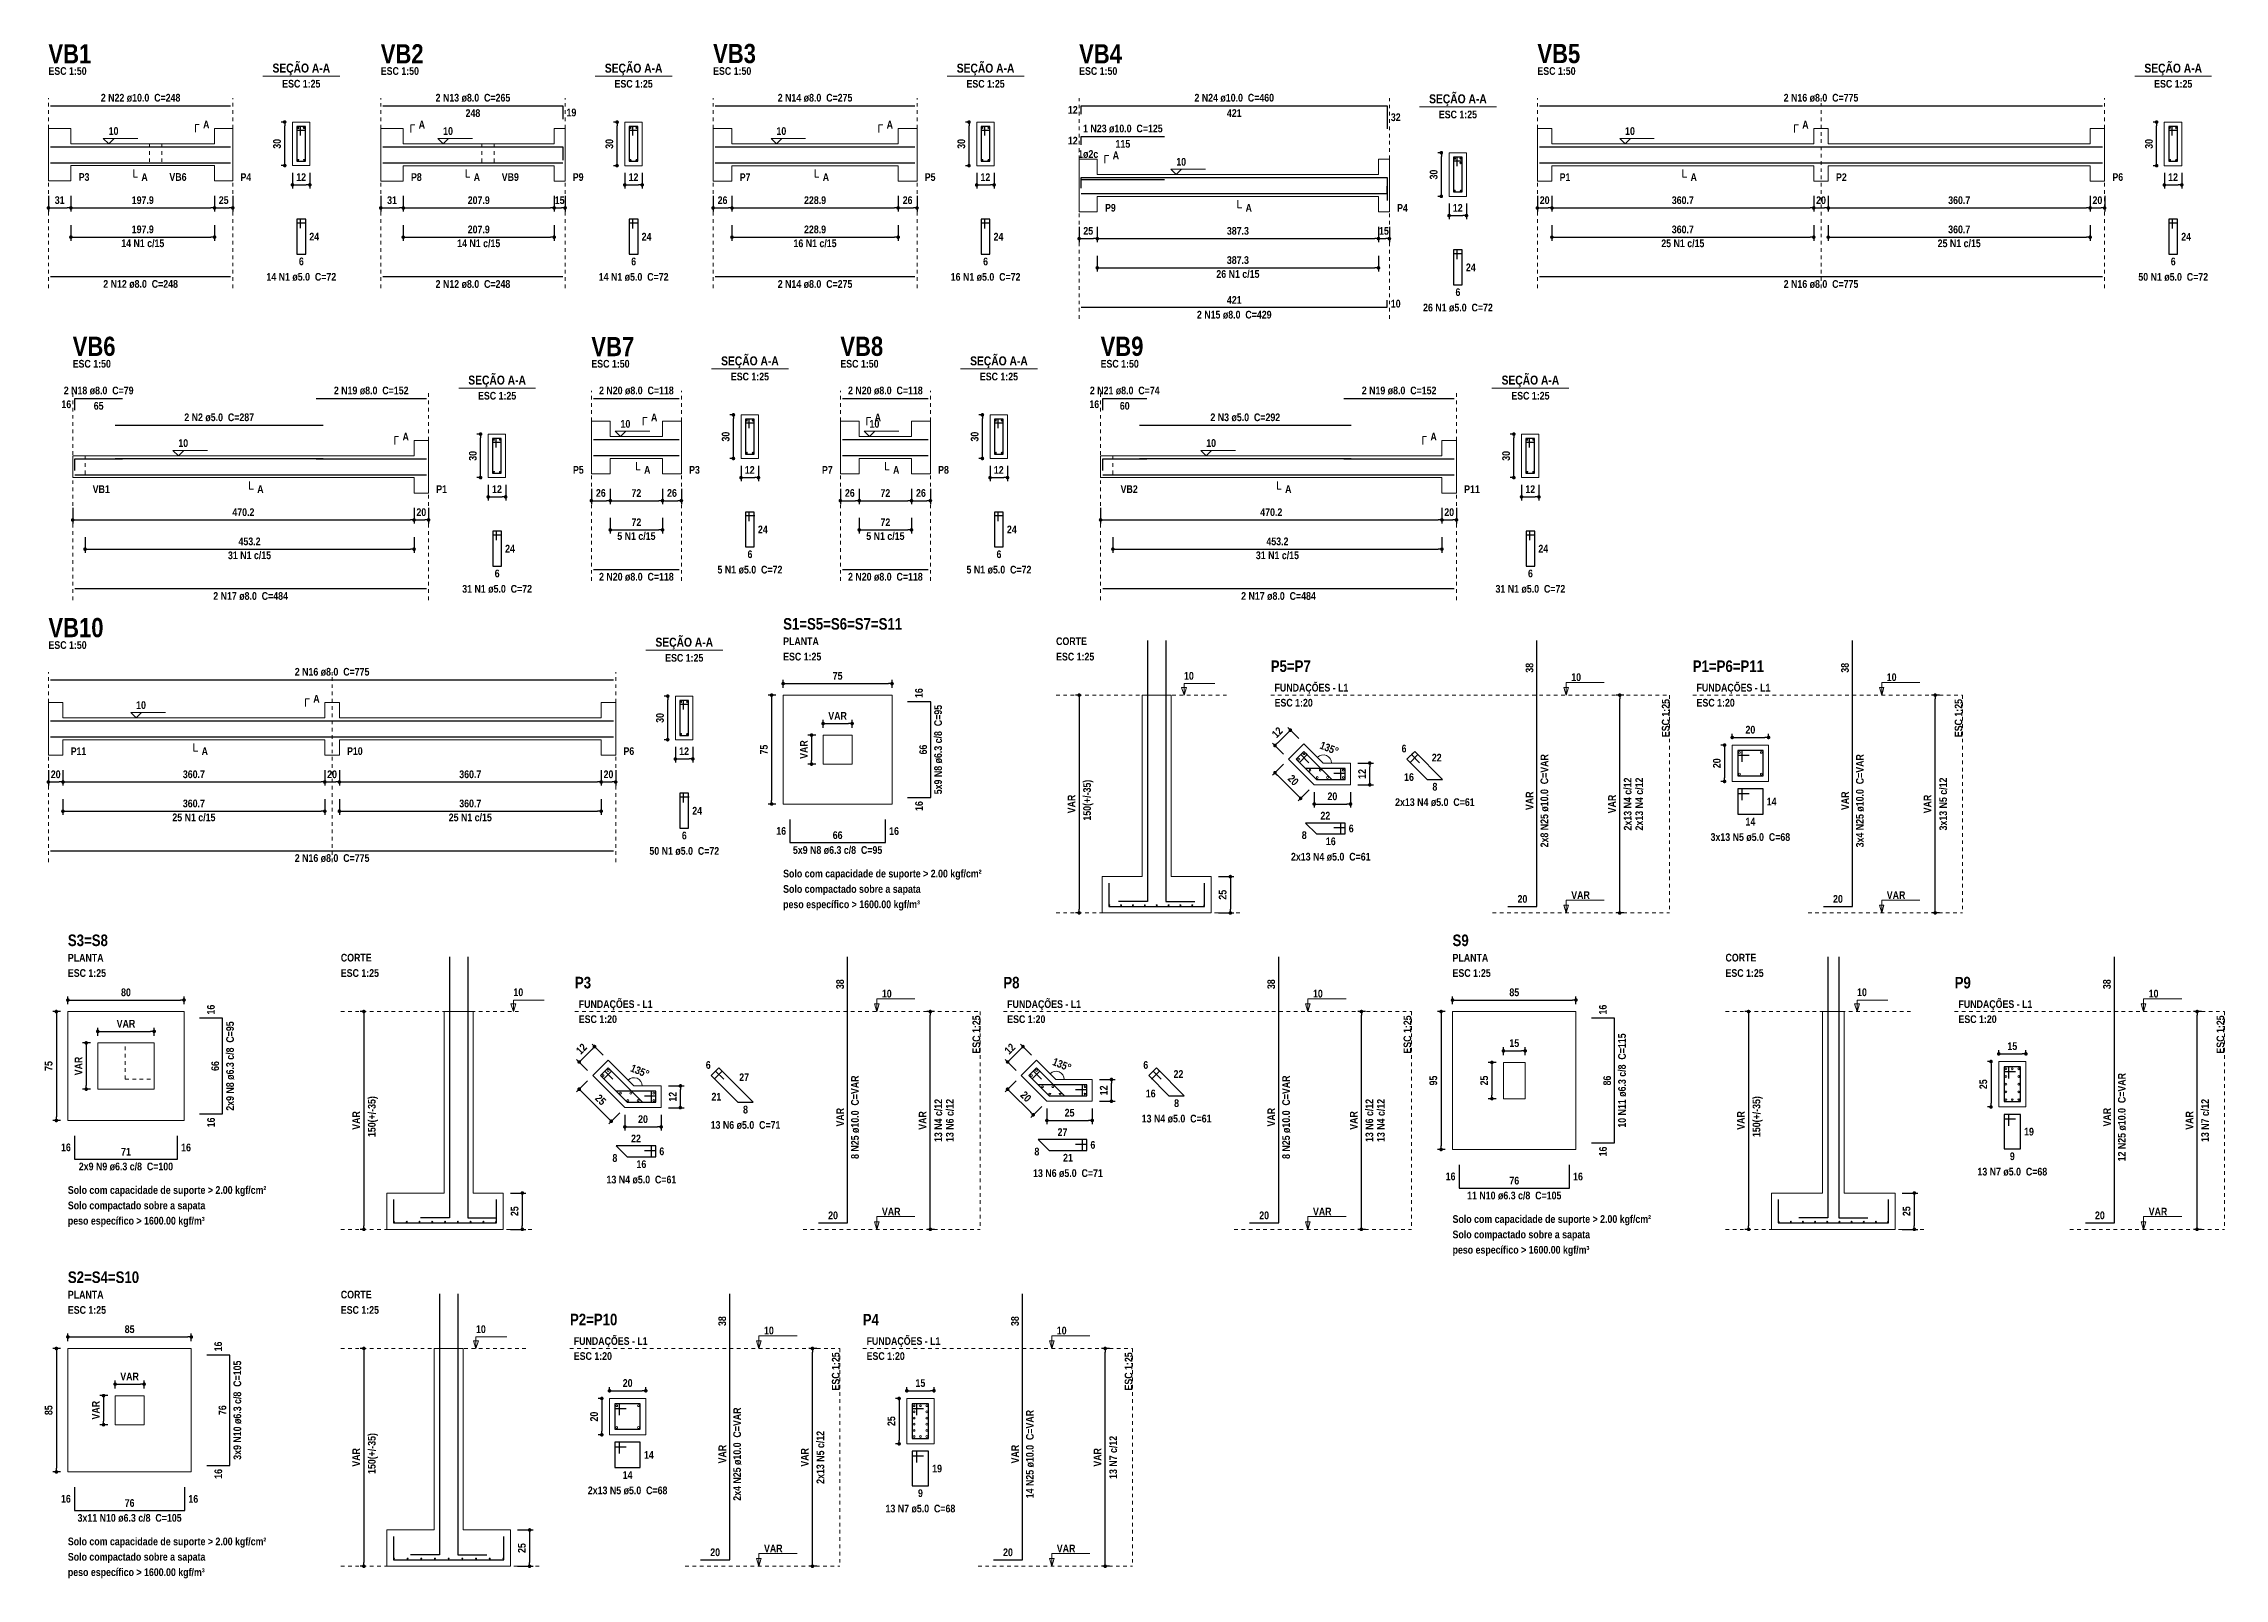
# Model space of a CAD drawing. Header units: millimetres. Extents: x 2249 to 2676, y -663 to -441.
# Drawn here: x 2326 to 2386.1, y -576.6 to -534.3 of the extents above; entities that cross this region are included whole.
import ezdxf

# ---------------------------------------------------------------- set-up
doc = ezdxf.new("R2010")
doc.units = ezdxf.units.MM
doc.header["$LTSCALE"] = 0.5
doc.header["$MEASUREMENT"] = 0
doc.header["$PDMODE"] = 34
doc.linetypes.add('DOT2', pattern=[3.175, 0, -3.175])
doc.layers.get('0').update_dxf_attribs({"linetype": 'CONTINUOUS'})
doc.layers.get('DEFPOINTS').update_dxf_attribs({"linetype": 'CONTINUOUS'})
for name, color, linetype, lineweight in [('Descrição da armadura', 7, 'CONTINUOUS', 5), ('DT-Armadura', 2, 'CONTINUOUS', 30), ('DT-Barras na forma', 2, 'CONTINUOUS', 30), ('DT-Barras no corte', 5, 'CONTINUOUS', 5), ('DT-Barras rebatidas', 2, 'CONTINUOUS', 30), ('DT-Cotas', 9, 'CONTINUOUS', 5), ('DT-Forma', 5, 'CONTINUOUS', 5), ('DT-Pontilhado', 9, 'DOT2', 5), ('DT-Textos', 7, 'CONTINUOUS', 5), ('DT-Título', 3, 'CONTINUOUS', 20), ('Textos armaduras', 7, 'CONTINUOUS', 5)]:
    doc.layers.add(name, color=color, linetype=linetype, lineweight=lineweight)
doc.styles.add('ARIAL', font='ARIALNB.TTF')
doc.dimstyles.new('UM_20.000000', dxfattribs={"dimtxt": 0.18, "dimasz": 0.1, "dimexe": 0.1, "dimexo": 0.2, "dimgap": 0, "dimtad": 1, "dimtih": 1, "dimtoh": 1, "dimdec": 1, "dimlfac": 20, "dimzin": 0, "dimdsep": 46, "dimtxsty": 'Standard', "dimblk": 'CLOSED', "dimblk1": 'CLOSED', "dimblk2": 'CLOSED', "dimcen": 0.09, "dimdle": 0.1, "dimadec": 1, "dimazin": 2, "dimtfac": 1, "dimtdec": 4, "dimtofl": 0, "dimtmove": 0, "dimatfit": 3, "dimldrblk": 'CLOSED', "dimfxl": 1, "dimtolj": 1, "dimarcsym": 0})
doc.dimstyles.new('UM_25.000000', dxfattribs={"dimtxt": 0.18, "dimasz": 0.1, "dimexe": 0.1, "dimexo": 0.2, "dimgap": 0, "dimtad": 1, "dimtih": 1, "dimtoh": 1, "dimdec": 1, "dimlfac": 25, "dimzin": 0, "dimdsep": 46, "dimtxsty": 'Standard', "dimblk": 'CLOSED', "dimblk1": 'CLOSED', "dimblk2": 'CLOSED', "dimcen": 0.09, "dimdle": 0.1, "dimadec": 1, "dimazin": 2, "dimtfac": 1, "dimtdec": 4, "dimtofl": 0, "dimtmove": 0, "dimatfit": 3, "dimldrblk": 'CLOSED', "dimfxl": 1, "dimtolj": 1, "dimarcsym": 0})
doc.dimstyles.new('UM_50.000000', dxfattribs={"dimtxt": 0.18, "dimasz": 0.1, "dimexe": 0.1, "dimexo": 0.2, "dimgap": 0, "dimtad": 1, "dimtih": 1, "dimtoh": 1, "dimdec": 1, "dimlfac": 50, "dimzin": 0, "dimdsep": 46, "dimtxsty": 'Standard', "dimblk": 'CLOSED', "dimblk1": 'CLOSED', "dimblk2": 'CLOSED', "dimcen": 0.09, "dimdle": 0.1, "dimadec": 1, "dimazin": 2, "dimtfac": 1, "dimtdec": 4, "dimtofl": 0, "dimtmove": 0, "dimatfit": 3, "dimldrblk": 'CLOSED', "dimfxl": 1, "dimtolj": 1, "dimarcsym": 0})

msp = doc.modelspace()

# ---------------------------------------------------------------- texts
at = {"layer": 'Descrição da armadura', "char_height": 0.2118, "attachment_point": 8, "line_spacing_factor": 0.9, "style": 'ARIAL'}
for s, insert, width in [('2 N22 ø10.0  C=248', (2328.6645, -535.8812), 4.57488), ('2 N13 ø8.0  C=265', (2337.8194, -535.8812), 4.32072), ('2 N14 ø8.0  C=275', (2347.2444, -535.8812), 4.32072), ('2 N24 ø10.0  C=460', (2358.7919, -535.8812), 4.57488), ('2 N16 ø8.0  C=775', (2374.9566, -535.8812), 4.32072), ('1 N23 ø10.0  C=125', (2355.7239, -536.7292), 4.57488), ('14 N1 c/15', (2328.7243, -539.8885), 2.5416), ('14 N1 c/15', (2337.9792, -539.8905), 2.5416), ('16 N1 c/15', (2347.244, -539.8905), 2.5416), ('25 N1 c/15', (2371.1494, -539.8905), 2.5416), ('25 N1 c/15', (2378.7629, -539.8905), 2.5416), ('14 N1 ø5.0  C=72', (2333.0915, -540.8152), 4.06656), ('14 N1 ø5.0  C=72', (2342.2464, -540.8172), 4.06656), ('16 N1 ø5.0  C=72', (2351.9414, -540.8172), 4.06656), ('26 N1 c/15', (2358.8923, -540.7357), 2.5416), ('50 N1 ø5.0  C=72', (2384.6586, -540.8172), 4.06656), ('2 N12 ø8.0  C=248', (2328.6645, -541.0112), 4.32072), ('2 N12 ø8.0  C=248', (2337.8194, -541.0132), 4.32072), ('2 N14 ø8.0  C=275', (2347.2444, -541.0132), 4.32072), ('2 N16 ø8.0  C=775', (2374.9566, -541.0132), 4.32072), ('2 N15 ø8.0  C=429', (2358.7919, -541.8582), 4.32072), ('26 N1 ø5.0  C=72', (2364.9539, -541.6622), 4.06656), ('2 N18 ø8.0  C=79', (2327.5085, -543.9467), 4.06656), ('2 N19 ø8.0  C=152', (2335.0165, -543.9467), 4.32072), ('2 N20 ø8.0  C=118', (2342.322, -543.9467), 4.32072), ('2 N20 ø8.0  C=118', (2349.1811, -543.9467), 4.32072), ('2 N21 ø8.0  C=74', (2355.7752, -543.9467), 4.06656), ('2 N19 ø8.0  C=152', (2363.3332, -543.9467), 4.32072), ('2 N2 ø5.0  C=287', (2330.8295, -544.6857), 4.06656), ('2 N3 ø5.0  C=292', (2359.0962, -544.6857), 4.06656), ('5 N1 c/15', (2342.3221, -547.956), 2.28744), ('5 N1 c/15', (2349.1811, -547.956), 2.28744), ('31 N1 c/15', (2331.6647, -548.4855), 2.5416), ('31 N1 c/15', (2359.9814, -548.4855), 2.5416), ('2 N20 ø8.0  C=118', (2342.322, -549.0787), 4.32072), ('5 N1 ø5.0  C=72', (2345.45, -548.8827), 3.8124), ('2 N20 ø8.0  C=118', (2349.1811, -549.0787), 4.32072), ('5 N1 ø5.0  C=72', (2352.3101, -548.8827), 3.8124), ('2 N17 ø8.0  C=484', (2331.6945, -549.6087), 4.32072), ('31 N1 ø5.0  C=72', (2338.4855, -549.4117), 4.06656), ('2 N17 ø8.0  C=484', (2360.0112, -549.6087), 4.32072), ('31 N1 ø5.0  C=72', (2366.9502, -549.4117), 4.06656), ('2 N16 ø8.0  C=775', (2333.9395, -551.6965), 4.32072), ('2x13 N4 ø5.0  C=61', (2364.3189, -555.2884), 4.57488), ('25 N1 c/15', (2330.1322, -555.7059), 2.5416), ('25 N1 c/15', (2337.7458, -555.7059), 2.5416), ('3x13 N5 ø5.0  C=68', (2373.0099, -556.2504), 4.57488), ('2 N16 ø8.0  C=775', (2333.9395, -556.8285), 4.32072), ('50 N1 ø5.0  C=72', (2343.6415, -556.6325), 4.06656), ('5x9 N8 ø6.3 c/8  C=95', (2347.8649, -556.6074), 5.33736), ('2x13 N4 ø5.0  C=61', (2361.4509, -556.7914), 4.57488), ('13 N6 ø5.0  C=71', (2345.3285, -564.1824), 4.06656), ('13 N4 ø5.0  C=61', (2357.2035, -564.0064), 4.06656), ('2x9 N9 ø6.3 c/8  C=100', (2328.2605, -565.3254), 5.59152), ('13 N6 ø5.0  C=71', (2354.2105, -565.5094), 4.06656), ('13 N7 ø5.0  C=68', (2380.2258, -565.4684), 4.06656), ('13 N4 ø5.0  C=61', (2342.4605, -565.6864), 4.06656), ('11 N10 ø6.3 c/8  C=105', (2366.5058, -566.1254), 5.59152), ('2x13 N5 ø5.0  C=68', (2342.0805, -574.2503), 4.57488), ('3x11 N10 ø6.3 c/8  C=105', (2328.3605, -575.0073), 6.09984), ('13 N7 ø5.0  C=68', (2350.1465, -574.7503), 4.06656)]:
    msp.add_mtext(s, dxfattribs=dict(at, insert=insert, width=width))
at = {"layer": 'Descrição da armadura', "char_height": 0.2118, "attachment_point": 8, "rotation": 90.00021, "line_spacing_factor": 0.9, "style": 'ARIAL'}
for s, insert, width in [('5x9 N8 ø6.3 c/8  C=95', (2350.747, -553.7263), 5.33736), ('2x8 N25 ø10.0  C=VAR', (2367.449, -555.1363), 5.0832), ('3x4 N25 ø10.0  C=VAR', (2376.14, -555.1363), 5.0832), ('2x13 N4 c/12', (2369.7414, -555.2264), 3.08992), ('2x13 N4 c/12', (2370.0591, -555.2264), 3.08992), ('3x13 N5 c/12', (2378.4326, -555.2264), 3.08992), ('2x9 N8 ø6.3 c/8  C=95', (2331.2426, -562.4443), 5.33736), ('10 N11 ø6.3 c/8  C=115', (2369.5879, -562.8443), 5.59152), ('8 N25 ø10.0  C=VAR', (2348.4576, -563.8543), 4.57488), ('8 N25 ø10.0  C=VAR', (2360.3336, -563.8543), 4.57488), ('12 N25 ø10.0  C=VAR', (2383.3559, -563.8543), 4.82904), ('13 N4 c/12', (2350.7504, -563.9444), 2.5816), ('13 N6 c/12', (2351.0681, -563.9444), 2.5816), ('13 N6 c/12', (2362.6258, -563.9444), 2.5816), ('13 N4 c/12', (2362.9435, -563.9444), 2.5816), ('13 N7 c/12', (2385.6481, -563.9444), 2.5816), ('3x9 N10 ø6.3 c/8  C=105', (2331.4426, -571.9262), 5.84568), ('2x4 N25 ø10.0  C=VAR', (2345.2106, -573.1362), 5.0832), ('2x13 N5 c/12', (2347.5028, -573.2263), 3.08992), ('14 N25 ø10.0  C=VAR', (2353.2756, -573.1362), 4.82904), ('13 N7 c/12', (2355.5685, -573.2263), 2.5816)]:
    msp.add_mtext(s, dxfattribs=dict(at, insert=insert, width=width))
at = {"layer": 'DT-Cotas', "char_height": 0.2118, "attachment_point": 8, "line_spacing_factor": 0.798, "style": 'ARIAL'}
for s, insert, width, rotation in [('135°', (2361.3711, -553.7905), 1.01664, 337.998421), ('150(+/-35)', (2354.9069, -555.1203), 2.5416, 90.00021), ('135°', (2354.0047, -562.5085), 1.01664, 337.998421), ('135°', (2342.3797, -562.6855), 1.01664, 337.998421), ('150(+/-35)', (2335.2025, -563.8383), 2.5416, 90.00021), ('150(+/-35)', (2373.3478, -563.8383), 2.5416, 90.00021), ('150(+/-35)', (2335.2025, -573.1202), 2.5416, 90.00021)]:
    msp.add_mtext(s, dxfattribs=dict(at, insert=insert, width=width, rotation=rotation))
at = {"layer": 'DT-Textos', "line_spacing_factor": 0.798, "style": 'ARIAL'}
for s, insert, char_height, width, attachment_point in [('ESC 1:50', (2326.1255, -535.1402), 0.2118, 2.03328, 7), ('SEÇÃO A-A', (2333.0915, -535.1481), 0.2471, 2.66868, 8), ('ESC 1:25', (2333.0915, -535.4902), 0.2118, 2.03328, 8), ('ESC 1:50', (2335.2804, -535.1402), 0.2118, 2.03328, 7), ('SEÇÃO A-A', (2342.2464, -535.1501), 0.2471, 2.66868, 8), ('ESC 1:50', (2344.4354, -535.1402), 0.2118, 2.03328, 7), ('SEÇÃO A-A', (2351.9414, -535.1501), 0.2471, 2.66868, 8), ('ESC 1:50', (2354.5189, -535.1402), 0.2118, 2.03328, 7), ('ESC 1:50', (2367.1426, -535.1402), 0.2118, 2.03328, 7), ('SEÇÃO A-A', (2384.6586, -535.1501), 0.2471, 2.66868, 8), ('ESC 1:25', (2342.2464, -535.4922), 0.2118, 2.03328, 8), ('ESC 1:25', (2351.9414, -535.4922), 0.2118, 2.03328, 8), ('SEÇÃO A-A', (2364.9539, -535.9951), 0.2471, 2.66868, 8), ('ESC 1:25', (2384.6586, -535.4922), 0.2118, 2.03328, 8), ('A', (2330.3855, -536.6132), 0.2118, 0.25416, 7), ('A', (2336.3244, -536.6152), 0.2118, 0.25416, 7), ('A', (2349.2154, -536.6152), 0.2118, 0.25416, 7), ('ESC 1:25', (2364.9539, -536.3372), 0.2118, 2.03328, 8), ('A', (2374.4386, -536.6152), 0.2118, 0.25416, 7), ('10', (2327.7845, -536.7932), 0.2118, 0.50832, 7), ('10', (2336.9994, -536.7952), 0.2118, 0.50832, 7), ('10', (2346.1804, -536.7952), 0.2118, 0.50832, 7), ('10', (2369.5586, -536.7952), 0.2118, 0.50832, 7), ('1ø2c ', (2354.7689, -537.4322), 0.2118, 1.2708, 8), ('A', (2355.4429, -537.4602), 0.2118, 0.25416, 7), ('10', (2357.1949, -537.6412), 0.2118, 0.50832, 7), ('P3', (2326.9575, -538.0602), 0.2118, 0.50832, 7), ('A', (2328.6855, -538.0602), 0.2118, 0.25416, 7), ('VB6', (2329.4575, -538.0602), 0.2118, 0.76248, 7), ('P4', (2331.4145, -538.0602), 0.2118, 0.50832, 7), ('P8', (2336.1124, -538.0622), 0.2118, 0.50832, 7), ('A', (2337.8404, -538.0622), 0.2118, 0.25416, 7), ('VB9', (2338.6124, -538.0622), 0.2118, 0.76248, 7), ('P9', (2340.5694, -538.0622), 0.2118, 0.50832, 7), ('P7', (2345.1674, -538.0622), 0.2118, 0.50832, 7), ('A', (2347.4554, -538.0622), 0.2118, 0.25416, 7), ('P5', (2350.2644, -538.0622), 0.2118, 0.50832, 7), ('P1', (2367.7546, -538.0622), 0.2118, 0.50832, 7), ('A', (2371.3616, -538.0622), 0.2118, 0.25416, 7), ('P2', (2375.3676, -538.0622), 0.2118, 0.50832, 7), ('P6', (2382.9816, -538.0622), 0.2118, 0.50832, 7), ('P9', (2355.2309, -538.9082), 0.2118, 0.50832, 7), ('A', (2359.1039, -538.9082), 0.2118, 0.25416, 7), ('P4', (2363.2769, -538.9082), 0.2118, 0.50832, 7), ('ESC 1:50', (2326.7935, -543.2057), 0.2118, 2.03328, 7), ('ESC 1:50', (2341.082, -543.2057), 0.2118, 2.03328, 7), ('SEÇÃO A-A', (2345.45, -543.2156), 0.2471, 2.66868, 8), ('ESC 1:50', (2347.9411, -543.2057), 0.2118, 2.03328, 7), ('SEÇÃO A-A', (2352.3101, -543.2156), 0.2471, 2.66868, 8), ('ESC 1:50', (2355.1102, -543.2057), 0.2118, 2.03328, 7), ('SEÇÃO A-A', (2338.4855, -543.7446), 0.2471, 2.66868, 8), ('ESC 1:25', (2345.45, -543.5577), 0.2118, 2.03328, 8), ('ESC 1:25', (2352.3101, -543.5577), 0.2118, 2.03328, 8), ('SEÇÃO A-A', (2366.9502, -543.7446), 0.2471, 2.66868, 8), ('ESC 1:25', (2338.4855, -544.0867), 0.2118, 2.03328, 8), ('ESC 1:25', (2366.9502, -544.0867), 0.2118, 2.03328, 8), ('10', (2341.886, -544.8607), 0.2118, 0.50832, 7), ('A', (2342.724, -544.6807), 0.2118, 0.25416, 7), ('10', (2348.7451, -544.8607), 0.2118, 0.50832, 7), ('A', (2348.8851, -544.6807), 0.2118, 0.25416, 7), ('10', (2329.7035, -545.3907), 0.2118, 0.50832, 7), ('A', (2335.8795, -545.2107), 0.2118, 0.25416, 7), ('10', (2358.0202, -545.3907), 0.2118, 0.50832, 7), ('A', (2364.1962, -545.2107), 0.2118, 0.25416, 7), ('P5', (2340.871, -546.1277), 0.2118, 0.50832, 9), ('A', (2342.534, -546.1277), 0.2118, 0.25416, 7), ('P3', (2343.773, -546.1277), 0.2118, 0.50832, 7), ('P7', (2347.7301, -546.1277), 0.2118, 0.50832, 9), ('A', (2349.3931, -546.1277), 0.2118, 0.25416, 7), ('P8', (2350.6331, -546.1277), 0.2118, 0.50832, 7), ('VB1', (2327.3445, -546.6577), 0.2118, 0.76248, 7), ('A', (2331.8765, -546.6577), 0.2118, 0.25416, 7), ('P1', (2336.8085, -546.6577), 0.2118, 0.50832, 7), ('VB2', (2355.6612, -546.6577), 0.2118, 0.76248, 7), ('A', (2360.1932, -546.6577), 0.2118, 0.25416, 7), ('P11', (2365.1252, -546.6577), 0.2118, 0.76248, 7), ('ESC 1:50', (2326.1255, -550.9555), 0.2118, 2.03328, 7), ('SEÇÃO A-A', (2343.6415, -550.9654), 0.2471, 2.66868, 8), ('PLANTA', (2346.3649, -550.8494), 0.2118, 1.52496, 7), ('CORTE', (2353.8839, -550.8494), 0.2118, 1.2708, 7), ('ESC 1:25', (2343.6415, -551.3075), 0.2118, 2.03328, 8), ('ESC 1:25', (2346.3649, -551.2734), 0.2118, 2.03328, 7), ('ESC 1:25', (2353.8839, -551.2734), 0.2118, 2.03328, 7), ('10', (2357.4079, -551.8024), 0.2118, 0.50832, 7), ('FUNDAÇÕES - L1', (2359.9019, -552.1903), 0.2118, 3.55824, 7), ('10', (2368.0759, -551.8414), 0.2118, 0.50832, 7), ('FUNDAÇÕES - L1', (2371.5279, -552.1903), 0.2118, 3.55824, 7), ('10', (2376.7669, -551.8414), 0.2118, 0.50832, 7), ('10', (2328.5415, -552.6105), 0.2118, 0.50832, 7), ('A', (2333.4215, -552.4305), 0.2118, 0.25416, 7), ('ESC 1:20', (2359.9029, -552.5444), 0.2118, 2.03328, 7), ('ESC 1:20', (2371.5279, -552.5444), 0.2118, 2.03328, 7), ('P11', (2326.7375, -553.8775), 0.2118, 0.76248, 7), ('A', (2330.3445, -553.8775), 0.2118, 0.25416, 7), ('P10', (2334.3505, -553.8775), 0.2118, 0.76248, 7), ('P6', (2341.9645, -553.8775), 0.2118, 0.50832, 7), ('Solo com capacidade de suporte > 2.00 kgf/cm²', (2346.3649, -557.3133), 0.2118, 11.4372, 7), ('Solo compactado sobre a sapata', (2346.3649, -557.7363), 0.2118, 7.6248, 7), ('peso específico > 1600.00 kgf/m³', (2346.3649, -558.1603), 0.2118, 8.13312, 7), ('VAR', (2368.0759, -557.8414), 0.2118, 0.76248, 7), ('VAR', (2376.7669, -557.8414), 0.2118, 0.76248, 7), ('PLANTA', (2326.6605, -559.5674), 0.2118, 1.52496, 7), ('ESC 1:25', (2326.6605, -559.9914), 0.2118, 2.03328, 7), ('CORTE', (2334.1795, -559.5674), 0.2118, 1.2708, 7), ('ESC 1:25', (2334.1795, -559.9914), 0.2118, 2.03328, 7), ('PLANTA', (2364.8058, -559.5674), 0.2118, 1.52496, 7), ('ESC 1:25', (2364.8058, -559.9914), 0.2118, 2.03328, 7), ('CORTE', (2372.3248, -559.5674), 0.2118, 1.2708, 7), ('ESC 1:25', (2372.3248, -559.9914), 0.2118, 2.03328, 7), ('10', (2338.9345, -560.5204), 0.2118, 0.50832, 7), ('10', (2349.0855, -560.5594), 0.2118, 0.50832, 7), ('10', (2360.9605, -560.5594), 0.2118, 0.50832, 7), ('10', (2375.9488, -560.5204), 0.2118, 0.50832, 7), ('10', (2383.9828, -560.5594), 0.2118, 0.50832, 7), ('FUNDAÇÕES - L1', (2340.7345, -560.9083), 0.2118, 3.55824, 7), ('ESC 1:20', (2340.7345, -561.2624), 0.2118, 2.03328, 7), ('FUNDAÇÕES - L1', (2352.5365, -560.9083), 0.2118, 3.55824, 7), ('ESC 1:20', (2352.5375, -561.2624), 0.2118, 2.03328, 7), ('FUNDAÇÕES - L1', (2378.7428, -560.9083), 0.2118, 3.55824, 7), ('ESC 1:20', (2378.7428, -561.2624), 0.2118, 2.03328, 7), ('Solo com capacidade de suporte > 2.00 kgf/cm²', (2326.6605, -566.0313), 0.2118, 11.4372, 7), ('Solo compactado sobre a sapata', (2326.6605, -566.4543), 0.2118, 7.6248, 7), ('VAR', (2349.0855, -566.5594), 0.2118, 0.76248, 7), ('VAR', (2360.9605, -566.5594), 0.2118, 0.76248, 7), ('VAR', (2383.9828, -566.5594), 0.2118, 0.76248, 7), ('peso específico > 1600.00 kgf/m³', (2326.6605, -566.8783), 0.2118, 8.13312, 7), ('Solo com capacidade de suporte > 2.00 kgf/cm²', (2364.8058, -566.8313), 0.2118, 11.4372, 7), ('Solo compactado sobre a sapata', (2364.8058, -567.2543), 0.2118, 7.6248, 7), ('peso específico > 1600.00 kgf/m³', (2364.8058, -567.6783), 0.2118, 8.13312, 7), ('PLANTA', (2326.6605, -568.8493), 0.2118, 1.52496, 7), ('CORTE', (2334.1795, -568.8493), 0.2118, 1.2708, 7), ('ESC 1:25', (2326.6605, -569.2733), 0.2118, 2.03328, 7), ('ESC 1:25', (2334.1795, -569.2733), 0.2118, 2.03328, 7), ('10', (2337.9035, -569.8023), 0.2118, 0.50832, 7), ('FUNDAÇÕES - L1', (2340.5975, -570.1902), 0.2118, 3.55824, 7), ('10', (2345.8375, -569.8413), 0.2118, 0.50832, 7), ('FUNDAÇÕES - L1', (2348.6635, -570.1902), 0.2118, 3.55824, 7), ('10', (2353.9035, -569.8413), 0.2118, 0.50832, 7), ('ESC 1:20', (2340.5975, -570.5443), 0.2118, 2.03328, 7), ('ESC 1:20', (2348.6635, -570.5443), 0.2118, 2.03328, 7), ('Solo com capacidade de suporte > 2.00 kgf/cm²', (2326.6605, -575.7132), 0.2118, 11.4372, 7), ('Solo compactado sobre a sapata', (2326.6605, -576.1362), 0.2118, 7.6248, 7), ('VAR', (2345.8375, -575.8413), 0.2118, 0.76248, 7), ('VAR', (2353.9035, -575.8413), 0.2118, 0.76248, 7), ('peso específico > 1600.00 kgf/m³', (2326.6605, -576.5602), 0.2118, 8.13312, 7)]:
    msp.add_mtext(s, dxfattribs=dict(at, insert=insert, char_height=char_height, width=width, attachment_point=attachment_point))
at = {"layer": 'DT-Textos', "char_height": 0.2118, "width": 2.03328, "attachment_point": 9, "rotation": 90.00021, "line_spacing_factor": 0.798, "style": 'ARIAL'}
for insert in [(2370.786, -552.3323), (2378.852, -552.3323), (2351.7956, -561.0503), (2363.6706, -561.0503), (2386.0679, -561.0503), (2347.9226, -570.3322), (2355.9886, -570.3322)]:
    msp.add_mtext('ESC 1:25', dxfattribs=dict(at, insert=insert))
at = {"layer": 'DT-Título', "attachment_point": 7, "line_spacing_factor": 0.798, "style": 'ARIAL'}
for s, insert, char_height, width in [('VB1', (2326.1255, -534.8223), 0.5295, 1.9062), ('VB2', (2335.2804, -534.8223), 0.5295, 1.9062), ('VB3', (2344.4354, -534.8223), 0.5295, 1.9062), ('VB4', (2354.5189, -534.8223), 0.5295, 1.9062), ('VB5', (2367.1426, -534.8223), 0.5295, 1.9062), ('VB6', (2326.7935, -542.8879), 0.5295, 1.9062), ('VB7', (2341.082, -542.8879), 0.5295, 1.9062), ('VB8', (2347.9411, -542.8879), 0.5295, 1.9062), ('VB9', (2355.1102, -542.8879), 0.5295, 1.9062), ('VB10', (2326.1255, -550.6377), 0.5295, 2.5416), ('S1=S5=S6=S7=S11', (2346.3649, -550.4265), 0.3177, 5.7186), ('P5=P7', (2359.7969, -551.5915), 0.3177, 1.9062), ('P1=P6=P11', (2371.4219, -551.5915), 0.3177, 3.43116), ('S3=S8', (2326.6605, -559.1445), 0.3177, 1.9062), ('S9', (2364.8058, -559.1445), 0.3177, 0.76248), ('P3', (2340.6285, -560.3095), 0.3177, 0.76248), ('P8', (2352.4305, -560.3095), 0.3177, 0.76248), ('P9', (2378.6378, -560.3095), 0.3177, 0.76248), ('S2=S4=S10', (2326.6605, -568.4264), 0.3177, 3.43116), ('P2=P10', (2340.4925, -569.5914), 0.3177, 2.28744), ('P4', (2348.5575, -569.5914), 0.3177, 0.76248)]:
    msp.add_mtext(s, dxfattribs=dict(at, insert=insert, char_height=char_height, width=width))
at = {"layer": 'Textos armaduras', "char_height": 0.2118, "line_spacing_factor": 0.9, "style": 'ARIAL'}
for s, insert, width, attachment_point in [('248', (2337.8192, -536.0847), 1.16248, 2), ('19', (2340.398, -536.0675), 0.90832, 1), ('12', (2354.4793, -536.2084), 0.90832, 9), ('421', (2358.7923, -536.0847), 1.16248, 2), ('32', (2363.1053, -536.1983), 0.90832, 1), ('12', (2354.4793, -537.0556), 0.90832, 9), ('115', (2355.7243, -536.9319), 1.16248, 2), ('24', (2333.3119, -539.4879), 0.90832, 1), ('24', (2342.4669, -539.4899), 0.90832, 1), ('24', (2352.1614, -539.4899), 0.90832, 1), ('24', (2384.8786, -539.4899), 0.90832, 1), ('6', (2333.0919, -540.171), 0.65416, 2), ('6', (2342.2469, -540.173), 0.65416, 2), ('6', (2351.9414, -540.173), 0.65416, 2), ('24', (2365.1742, -540.3351), 0.90832, 1), ('6', (2384.6585, -540.173), 0.65416, 2), ('421', (2358.7923, -541.4436), 1.16248, 8), ('6', (2364.9541, -541.0182), 0.65416, 2), ('10', (2363.1053, -541.335), 0.90832, 1), ('16', (2326.7532, -544.3208), 0.90832, 9), ('65', (2327.5081, -544.1503), 0.90832, 2), ('16', (2355.07, -544.3208), 0.90832, 9), ('60', (2355.7748, -544.1503), 0.90832, 2), ('24', (2345.6705, -547.5554), 0.90832, 1), ('24', (2352.5296, -547.5554), 0.90832, 1), ('24', (2338.7056, -548.0849), 0.90832, 1), ('6', (2345.4505, -548.2386), 0.65416, 2), ('6', (2352.3096, -548.2386), 0.65416, 2), ('24', (2367.1705, -548.0849), 0.90832, 1), ('6', (2338.4855, -548.7681), 0.65416, 2), ('6', (2366.9505, -548.7681), 0.65416, 2), ('6', (2363.5362, -553.8061), 0.65416, 9), ('22', (2364.2348, -554.0529), 0.90832, 7), ('16', (2363.7405, -554.3775), 0.90832, 3), ('8', (2364.3192, -554.6441), 0.65416, 2), ('14', (2373.4604, -555.0531), 0.90832, 1), ('24', (2343.8614, -555.3052), 0.90832, 1), ('22', (2361.3014, -555.6526), 0.90832, 8), ('14', (2373.0103, -555.6063), 0.90832, 2), ('6', (2343.6414, -555.9884), 0.65416, 2), ('16', (2346.4453, -556.0759), 0.90832, 9), ('66', (2347.8653, -556.1927), 0.90832, 8), ('16', (2349.2853, -555.8641), 0.90832, 1), ('8', (2360.7876, -555.9773), 0.65416, 3), ('16', (2361.4514, -556.1472), 0.90832, 2), ('6', (2361.9453, -555.794), 0.65416, 1), ('20', (2366.7313, -557.9491), 0.90832, 8), ('20', (2375.4224, -557.9491), 0.90832, 8), ('6', (2344.3684, -562.5241), 0.65416, 9), ('6', (2356.4206, -562.5241), 0.65416, 9), ('27', (2345.1554, -562.8593), 0.90832, 7), ('22', (2357.1192, -562.7709), 0.90832, 7), ('21', (2344.6611, -563.1838), 0.90832, 3), ('16', (2356.6249, -563.0955), 0.90832, 3), ('8', (2357.2036, -563.3621), 0.65416, 2), ('8', (2345.3282, -563.5388), 0.65416, 2), ('16', (2326.7409, -564.7939), 0.90832, 9), ('71', (2328.2609, -564.9107), 0.90832, 8), ('16', (2329.7809, -564.5821), 0.90832, 1), ('22', (2342.3104, -564.5474), 0.90832, 8), ('6', (2342.9543, -564.6887), 0.65416, 1), ('8', (2353.422, -564.6953), 0.65416, 3), ('27', (2354.0608, -564.3706), 0.90832, 8), ('6', (2354.8297, -564.512), 0.65416, 1), ('19', (2380.5509, -564.1461), 0.90832, 1), ('8', (2341.7966, -564.8721), 0.65416, 3), ('16', (2342.4604, -565.0419), 0.90832, 2), ('21', (2354.2108, -564.8652), 0.90832, 2), ('9', (2380.2259, -564.8243), 0.65416, 2), ('16', (2364.8862, -565.5939), 0.90832, 9), ('76', (2366.5062, -565.7107), 0.90832, 8), ('16', (2368.1262, -565.3821), 0.90832, 1), ('20', (2347.7403, -566.6671), 0.90832, 8), ('20', (2359.6157, -566.6671), 0.90832, 8), ('20', (2382.638, -566.6671), 0.90832, 8), ('14', (2342.5305, -573.053), 0.90832, 1), ('14', (2342.0805, -573.6062), 0.90832, 2), ('19', (2350.4713, -573.428), 0.90832, 1), ('16', (2326.7409, -574.4758), 0.90832, 9), ('16', (2329.9809, -574.264), 0.90832, 1), ('9', (2350.1463, -574.1062), 0.65416, 2), ('76', (2328.3609, -574.5926), 0.90832, 8), ('20', (2344.4926, -575.949), 0.90832, 8), ('20', (2352.5584, -575.949), 0.90832, 8)]:
    msp.add_mtext(s, dxfattribs=dict(at, insert=insert, width=width, attachment_point=attachment_point))
at = {"layer": 'Textos armaduras', "char_height": 0.2118, "rotation": 90.00021, "line_spacing_factor": 0.9, "style": 'ARIAL'}
for s, insert, width, attachment_point in [('38', (2367.034, -551.4731), 0.90832, 8), ('38', (2375.7252, -551.4731), 0.90832, 8), ('16', (2350.2148, -552.3064), 0.90832, 7), ('66', (2350.3316, -553.7264), 0.90832, 8), ('VAR', (2367.034, -555.1364), 1.16248, 8), ('VAR', (2375.7252, -555.1364), 1.16248, 8), ('16', (2350.003, -555.1464), 0.90832, 3), ('38', (2348.043, -560.1911), 0.90832, 8), ('38', (2359.9184, -560.1911), 0.90832, 8), ('38', (2382.9407, -560.1911), 0.90832, 8), ('16', (2330.7104, -561.0244), 0.90832, 7), ('16', (2369.0557, -561.0244), 0.90832, 7), ('66', (2330.8272, -562.4444), 0.90832, 8), ('86', (2369.1725, -562.8444), 0.90832, 8), ('16', (2330.4986, -563.8644), 0.90832, 3), ('VAR', (2348.043, -563.8544), 1.16248, 8), ('VAR', (2359.9184, -563.8544), 1.16248, 8), ('VAR', (2382.9407, -563.8544), 1.16248, 8), ('16', (2368.8439, -564.6644), 0.90832, 3), ('38', (2344.7953, -569.473), 0.90832, 8), ('38', (2352.8611, -569.473), 0.90832, 8), ('16', (2330.9104, -570.3063), 0.90832, 7), ('76', (2331.0272, -571.9263), 0.90832, 8), ('VAR', (2344.7953, -573.1363), 1.16248, 8), ('VAR', (2352.8611, -573.1363), 1.16248, 8), ('16', (2330.6986, -573.5463), 0.90832, 3)]:
    msp.add_mtext(s, dxfattribs=dict(at, insert=insert, width=width, attachment_point=attachment_point))

# ---------------------------------------------------------------- blocks, each defined once
blk = doc.blocks.new('_Dot')
at = {"color": 0, "linetype": 'ByBlock', "lineweight": -2}
blk.add_line((-0.5, 0), (-1, 0), dxfattribs=at)
at = {"color": 0, "linetype": 'ByBlock', "const_width": 0.5}
blk.add_lwpolyline([(-0.25, 0, 1), (0.25, 0, 1)], format="xyb", close=True, dxfattribs=at)
blk = doc.blocks.new('*D243')
at = {"layer": 'DEFPOINTS', "color": 0, "transparency": 16777216}
for p in [(2326.125, -538.272), (2326.745, -538.272), (2326.745, -538.802)]:
    blk.add_point(p, dxfattribs=at)
at = {"layer": 'DT-Cotas', "color": 0, "lineweight": -2, "transparency": 16777216}
for p, q in [((2326.125, -538.472), (2326.125, -538.902)), ((2326.225, -538.802), (2326.645, -538.802)), ((2326.745, -538.472), (2326.745, -538.902))]:
    blk.add_line(p, q, dxfattribs=at)
at = {"layer": 'DT-Cotas', "color": 0, "lineweight": -2, "transparency": 16777216, "xscale": 0.1, "yscale": 0.1, "zscale": 0.1, "rotation": 180}
blk.add_blockref('_Dot', (2326.125, -538.802), dxfattribs=at)
at = {"layer": 'DT-Cotas', "color": 0, "lineweight": -2, "transparency": 16777216, "xscale": 0.1, "yscale": 0.1, "zscale": 0.1}
blk.add_blockref('_Dot', (2326.745, -538.802), dxfattribs=at)
at = {"layer": 'DT-Cotas', "transparency": 16777216, "insert": (2326.435, -538.59), "char_height": 0.2118, "attachment_point": 5, "rotation": 0.00573, "style": 'ARIAL'}
blk.add_mtext('\\A1;31', dxfattribs=at)
blk = doc.blocks.new('DOT')
at = {"color": 210}
for p, q in [((-1, 0), (1, 0)), ((0, 1), (0, -1))]:
    blk.add_line(p, q, dxfattribs=at)
blk.add_circle((0, 0), 0.25, dxfattribs=at)
blk = doc.blocks.new('*D244')
at = {"layer": 'DEFPOINTS', "color": 0, "transparency": 16777216}
for p in [(2326.745, -538.272), (2330.703, -538.272), (2330.703, -538.802)]:
    blk.add_point(p, dxfattribs=at)
at = {"layer": 'DT-Cotas', "color": 0, "lineweight": -2, "transparency": 16777216}
for p, q in [((2326.745, -538.472), (2326.745, -538.902)), ((2326.845, -538.802), (2330.603, -538.802)), ((2330.703, -538.472), (2330.703, -538.902))]:
    blk.add_line(p, q, dxfattribs=at)
at = {"layer": 'DT-Cotas', "color": 0, "lineweight": -2, "transparency": 16777216, "xscale": 0.1, "yscale": 0.1, "zscale": 0.1, "rotation": 180}
blk.add_blockref('_Dot', (2326.745, -538.802), dxfattribs=at)
at = {"layer": 'DT-Cotas', "color": 0, "lineweight": -2, "transparency": 16777216, "xscale": 0.1, "yscale": 0.1, "zscale": 0.1}
blk.add_blockref('_Dot', (2330.703, -538.802), dxfattribs=at)
at = {"layer": 'DT-Cotas', "transparency": 16777216, "insert": (2328.724, -538.59), "char_height": 0.2118, "attachment_point": 5, "rotation": 0.00573, "style": 'ARIAL'}
blk.add_mtext('\\A1;197.9', dxfattribs=at)
blk = doc.blocks.new('*D245')
at = {"layer": 'DEFPOINTS', "color": 0, "transparency": 16777216}
for p in [(2330.703, -538.272), (2331.203, -538.272), (2331.203, -538.802)]:
    blk.add_point(p, dxfattribs=at)
at = {"layer": 'DT-Cotas', "color": 0, "lineweight": -2, "transparency": 16777216}
for p, q in [((2330.703, -538.472), (2330.703, -538.902)), ((2330.803, -538.802), (2331.103, -538.802)), ((2331.203, -538.472), (2331.203, -538.902))]:
    blk.add_line(p, q, dxfattribs=at)
at = {"layer": 'DT-Cotas', "color": 0, "lineweight": -2, "transparency": 16777216, "xscale": 0.1, "yscale": 0.1, "zscale": 0.1, "rotation": 180}
blk.add_blockref('_Dot', (2330.703, -538.802), dxfattribs=at)
at = {"layer": 'DT-Cotas', "color": 0, "lineweight": -2, "transparency": 16777216, "xscale": 0.1, "yscale": 0.1, "zscale": 0.1}
blk.add_blockref('_Dot', (2331.203, -538.802), dxfattribs=at)
at = {"layer": 'DT-Cotas', "transparency": 16777216, "insert": (2330.953, -538.59), "char_height": 0.2118, "attachment_point": 5, "rotation": 0.00573, "style": 'ARIAL'}
blk.add_mtext('\\A1;25', dxfattribs=at)
blk = doc.blocks.new('*D246')
at = {"layer": 'DEFPOINTS', "color": 0, "transparency": 16777216}
for p in [(2332.635, -536.437), (2332.847, -536.437), (2332.847, -537.637)]:
    blk.add_point(p, dxfattribs=at)
at = {"layer": 'DT-Cotas', "color": 0, "lineweight": -2, "transparency": 16777216}
for p, q in [((2332.647, -536.437), (2332.535, -536.437)), ((2332.635, -537.537), (2332.635, -536.537)), ((2332.647, -537.637), (2332.535, -537.637))]:
    blk.add_line(p, q, dxfattribs=at)
at = {"layer": 'DT-Cotas', "color": 0, "lineweight": -2, "transparency": 16777216, "xscale": 0.1, "yscale": 0.1, "zscale": 0.1}
for p, rotation in [((2332.635, -536.437), 90), ((2332.635, -537.637), 270)]:
    blk.add_blockref('_Dot', p, dxfattribs=dict(at, rotation=rotation))
at = {"layer": 'DT-Cotas', "transparency": 16777216, "insert": (2332.423, -537.037), "char_height": 0.2118, "attachment_point": 5, "rotation": 90, "style": 'ARIAL'}
blk.add_mtext('\\A1;30', dxfattribs=at)
blk = doc.blocks.new('*D247')
at = {"layer": 'DEFPOINTS', "color": 0, "transparency": 16777216}
for p in [(2332.847, -537.637), (2333.327, -537.637), (2333.327, -538.167)]:
    blk.add_point(p, dxfattribs=at)
at = {"layer": 'DT-Cotas', "color": 0, "lineweight": -2, "transparency": 16777216}
for p, q in [((2332.847, -537.837), (2332.847, -538.267)), ((2332.947, -538.167), (2333.227, -538.167)), ((2333.327, -537.837), (2333.327, -538.267))]:
    blk.add_line(p, q, dxfattribs=at)
at = {"layer": 'DT-Cotas', "color": 0, "lineweight": -2, "transparency": 16777216, "xscale": 0.1, "yscale": 0.1, "zscale": 0.1, "rotation": 180}
blk.add_blockref('_Dot', (2332.847, -538.167), dxfattribs=at)
at = {"layer": 'DT-Cotas', "color": 0, "lineweight": -2, "transparency": 16777216, "xscale": 0.1, "yscale": 0.1, "zscale": 0.1}
blk.add_blockref('_Dot', (2333.327, -538.167), dxfattribs=at)
at = {"layer": 'DT-Cotas', "transparency": 16777216, "insert": (2333.087, -537.955), "char_height": 0.2118, "attachment_point": 5, "rotation": 0.00573, "style": 'ARIAL'}
blk.add_mtext('\\A1;12', dxfattribs=at)
blk = doc.blocks.new('*D248')
at = {"layer": 'DEFPOINTS', "color": 0, "transparency": 16777216}
for p in [(2326.745, -539.077), (2330.703, -539.077), (2330.703, -539.607)]:
    blk.add_point(p, dxfattribs=at)
at = {"layer": 'DT-Cotas', "color": 0, "lineweight": -2, "transparency": 16777216}
for p, q in [((2326.745, -539.277), (2326.745, -539.707)), ((2330.703, -539.277), (2330.703, -539.707)), ((2326.845, -539.607), (2330.603, -539.607))]:
    blk.add_line(p, q, dxfattribs=at)
at = {"layer": 'DT-Cotas', "color": 0, "lineweight": -2, "transparency": 16777216, "xscale": 0.1, "yscale": 0.1, "zscale": 0.1, "rotation": 180}
blk.add_blockref('_Dot', (2326.745, -539.607), dxfattribs=at)
at = {"layer": 'DT-Cotas', "color": 0, "lineweight": -2, "transparency": 16777216, "xscale": 0.1, "yscale": 0.1, "zscale": 0.1}
blk.add_blockref('_Dot', (2330.703, -539.607), dxfattribs=at)
at = {"layer": 'DT-Cotas', "transparency": 16777216, "insert": (2328.724, -539.395), "char_height": 0.2118, "attachment_point": 5, "rotation": 0.00573, "style": 'ARIAL'}
blk.add_mtext('\\A1;197.9', dxfattribs=at)
blk = doc.blocks.new('*D205')
at = {"layer": 'DEFPOINTS', "color": 0, "transparency": 16777216}
for p in [(2335.28, -538.274), (2335.9, -538.274), (2335.9, -538.804)]:
    blk.add_point(p, dxfattribs=at)
at = {"layer": 'DT-Cotas', "color": 0, "lineweight": -2, "transparency": 16777216}
for p, q in [((2335.28, -538.474), (2335.28, -538.904)), ((2335.38, -538.804), (2335.8, -538.804)), ((2335.9, -538.474), (2335.9, -538.904))]:
    blk.add_line(p, q, dxfattribs=at)
at = {"layer": 'DT-Cotas', "color": 0, "lineweight": -2, "transparency": 16777216, "xscale": 0.1, "yscale": 0.1, "zscale": 0.1, "rotation": 180}
blk.add_blockref('_Dot', (2335.28, -538.804), dxfattribs=at)
at = {"layer": 'DT-Cotas', "color": 0, "lineweight": -2, "transparency": 16777216, "xscale": 0.1, "yscale": 0.1, "zscale": 0.1}
blk.add_blockref('_Dot', (2335.9, -538.804), dxfattribs=at)
at = {"layer": 'DT-Cotas', "transparency": 16777216, "insert": (2335.59, -538.592), "char_height": 0.2118, "attachment_point": 5, "rotation": 0.00573, "style": 'ARIAL'}
blk.add_mtext('\\A1;31', dxfattribs=at)
blk = doc.blocks.new('*D206')
at = {"layer": 'DEFPOINTS', "color": 0, "transparency": 16777216}
for p in [(2335.9, -538.274), (2340.058, -538.274), (2340.058, -538.804)]:
    blk.add_point(p, dxfattribs=at)
at = {"layer": 'DT-Cotas', "color": 0, "lineweight": -2, "transparency": 16777216}
for p, q in [((2335.9, -538.474), (2335.9, -538.904)), ((2336, -538.804), (2339.958, -538.804)), ((2340.058, -538.474), (2340.058, -538.904))]:
    blk.add_line(p, q, dxfattribs=at)
at = {"layer": 'DT-Cotas', "color": 0, "lineweight": -2, "transparency": 16777216, "xscale": 0.1, "yscale": 0.1, "zscale": 0.1, "rotation": 180}
blk.add_blockref('_Dot', (2335.9, -538.804), dxfattribs=at)
at = {"layer": 'DT-Cotas', "color": 0, "lineweight": -2, "transparency": 16777216, "xscale": 0.1, "yscale": 0.1, "zscale": 0.1}
blk.add_blockref('_Dot', (2340.058, -538.804), dxfattribs=at)
at = {"layer": 'DT-Cotas', "transparency": 16777216, "insert": (2337.979, -538.592), "char_height": 0.2118, "attachment_point": 5, "rotation": 0.00573, "style": 'ARIAL'}
blk.add_mtext('\\A1;207.9', dxfattribs=at)
blk = doc.blocks.new('*D207')
at = {"layer": 'DEFPOINTS', "color": 0, "transparency": 16777216}
for p in [(2340.058, -538.274), (2340.358, -538.274), (2340.358, -538.804)]:
    blk.add_point(p, dxfattribs=at)
at = {"layer": 'DT-Cotas', "color": 0, "lineweight": -2, "transparency": 16777216}
for p, q in [((2340.058, -538.474), (2340.058, -538.904)), ((2340.158, -538.804), (2340.258, -538.804)), ((2340.358, -538.474), (2340.358, -538.904))]:
    blk.add_line(p, q, dxfattribs=at)
at = {"layer": 'DT-Cotas', "color": 0, "lineweight": -2, "transparency": 16777216, "xscale": 0.1, "yscale": 0.1, "zscale": 0.1, "rotation": 180}
blk.add_blockref('_Dot', (2340.058, -538.804), dxfattribs=at)
at = {"layer": 'DT-Cotas', "color": 0, "lineweight": -2, "transparency": 16777216, "xscale": 0.1, "yscale": 0.1, "zscale": 0.1}
blk.add_blockref('_Dot', (2340.358, -538.804), dxfattribs=at)
at = {"layer": 'DT-Cotas', "transparency": 16777216, "insert": (2340.208, -538.592), "char_height": 0.2118, "attachment_point": 5, "rotation": 0.00573, "style": 'ARIAL'}
blk.add_mtext('\\A1;15', dxfattribs=at)
blk = doc.blocks.new('*D208')
at = {"layer": 'DEFPOINTS', "color": 0, "transparency": 16777216}
for p in [(2341.79, -536.439), (2342.002, -536.439), (2342.002, -537.639)]:
    blk.add_point(p, dxfattribs=at)
at = {"layer": 'DT-Cotas', "color": 0, "lineweight": -2, "transparency": 16777216}
for p, q in [((2341.802, -536.439), (2341.69, -536.439)), ((2341.79, -537.539), (2341.79, -536.539)), ((2341.802, -537.639), (2341.69, -537.639))]:
    blk.add_line(p, q, dxfattribs=at)
at = {"layer": 'DT-Cotas', "color": 0, "lineweight": -2, "transparency": 16777216, "xscale": 0.1, "yscale": 0.1, "zscale": 0.1}
for p, rotation in [((2341.79, -536.439), 90), ((2341.79, -537.639), 270)]:
    blk.add_blockref('_Dot', p, dxfattribs=dict(at, rotation=rotation))
at = {"layer": 'DT-Cotas', "transparency": 16777216, "insert": (2341.578, -537.039), "char_height": 0.2118, "attachment_point": 5, "rotation": 90, "style": 'ARIAL'}
blk.add_mtext('\\A1;30', dxfattribs=at)
blk = doc.blocks.new('*D209')
at = {"layer": 'DEFPOINTS', "color": 0, "transparency": 16777216}
for p in [(2342.002, -537.639), (2342.482, -537.639), (2342.482, -538.169)]:
    blk.add_point(p, dxfattribs=at)
at = {"layer": 'DT-Cotas', "color": 0, "lineweight": -2, "transparency": 16777216}
for p, q in [((2342.002, -537.839), (2342.002, -538.269)), ((2342.102, -538.169), (2342.382, -538.169)), ((2342.482, -537.839), (2342.482, -538.269))]:
    blk.add_line(p, q, dxfattribs=at)
at = {"layer": 'DT-Cotas', "color": 0, "lineweight": -2, "transparency": 16777216, "xscale": 0.1, "yscale": 0.1, "zscale": 0.1, "rotation": 180}
blk.add_blockref('_Dot', (2342.002, -538.169), dxfattribs=at)
at = {"layer": 'DT-Cotas', "color": 0, "lineweight": -2, "transparency": 16777216, "xscale": 0.1, "yscale": 0.1, "zscale": 0.1}
blk.add_blockref('_Dot', (2342.482, -538.169), dxfattribs=at)
at = {"layer": 'DT-Cotas', "transparency": 16777216, "insert": (2342.242, -537.957), "char_height": 0.2118, "attachment_point": 5, "rotation": 0.00573, "style": 'ARIAL'}
blk.add_mtext('\\A1;12', dxfattribs=at)
blk = doc.blocks.new('*D210')
at = {"layer": 'DEFPOINTS', "color": 0, "transparency": 16777216}
for p in [(2335.9, -539.079), (2340.058, -539.079), (2340.058, -539.609)]:
    blk.add_point(p, dxfattribs=at)
at = {"layer": 'DT-Cotas', "color": 0, "lineweight": -2, "transparency": 16777216}
for p, q in [((2335.9, -539.279), (2335.9, -539.709)), ((2340.058, -539.279), (2340.058, -539.709)), ((2336, -539.609), (2339.958, -539.609))]:
    blk.add_line(p, q, dxfattribs=at)
at = {"layer": 'DT-Cotas', "color": 0, "lineweight": -2, "transparency": 16777216, "xscale": 0.1, "yscale": 0.1, "zscale": 0.1, "rotation": 180}
blk.add_blockref('_Dot', (2335.9, -539.609), dxfattribs=at)
at = {"layer": 'DT-Cotas', "color": 0, "lineweight": -2, "transparency": 16777216, "xscale": 0.1, "yscale": 0.1, "zscale": 0.1}
blk.add_blockref('_Dot', (2340.058, -539.609), dxfattribs=at)
at = {"layer": 'DT-Cotas', "transparency": 16777216, "insert": (2337.979, -539.397), "char_height": 0.2118, "attachment_point": 5, "rotation": 0.00573, "style": 'ARIAL'}
blk.add_mtext('\\A1;207.9', dxfattribs=at)
blk = doc.blocks.new('*D211')
at = {"layer": 'DEFPOINTS', "color": 0, "transparency": 16777216}
for p in [(2344.435, -538.274), (2344.955, -538.274), (2344.955, -538.804)]:
    blk.add_point(p, dxfattribs=at)
at = {"layer": 'DT-Cotas', "color": 0, "lineweight": -2, "transparency": 16777216}
for p, q in [((2344.435, -538.474), (2344.435, -538.904)), ((2344.535, -538.804), (2344.855, -538.804)), ((2344.955, -538.474), (2344.955, -538.904))]:
    blk.add_line(p, q, dxfattribs=at)
at = {"layer": 'DT-Cotas', "color": 0, "lineweight": -2, "transparency": 16777216, "xscale": 0.1, "yscale": 0.1, "zscale": 0.1, "rotation": 180}
blk.add_blockref('_Dot', (2344.435, -538.804), dxfattribs=at)
at = {"layer": 'DT-Cotas', "color": 0, "lineweight": -2, "transparency": 16777216, "xscale": 0.1, "yscale": 0.1, "zscale": 0.1}
blk.add_blockref('_Dot', (2344.955, -538.804), dxfattribs=at)
at = {"layer": 'DT-Cotas', "transparency": 16777216, "insert": (2344.695, -538.592), "char_height": 0.2118, "attachment_point": 5, "rotation": 0.00573, "style": 'ARIAL'}
blk.add_mtext('\\A1;26', dxfattribs=at)
blk = doc.blocks.new('*D212')
at = {"layer": 'DEFPOINTS', "color": 0, "transparency": 16777216}
for p in [(2344.955, -538.274), (2349.533, -538.274), (2349.533, -538.804)]:
    blk.add_point(p, dxfattribs=at)
at = {"layer": 'DT-Cotas', "color": 0, "lineweight": -2, "transparency": 16777216}
for p, q in [((2344.955, -538.474), (2344.955, -538.904)), ((2345.055, -538.804), (2349.433, -538.804)), ((2349.533, -538.474), (2349.533, -538.904))]:
    blk.add_line(p, q, dxfattribs=at)
at = {"layer": 'DT-Cotas', "color": 0, "lineweight": -2, "transparency": 16777216, "xscale": 0.1, "yscale": 0.1, "zscale": 0.1, "rotation": 180}
blk.add_blockref('_Dot', (2344.955, -538.804), dxfattribs=at)
at = {"layer": 'DT-Cotas', "color": 0, "lineweight": -2, "transparency": 16777216, "xscale": 0.1, "yscale": 0.1, "zscale": 0.1}
blk.add_blockref('_Dot', (2349.533, -538.804), dxfattribs=at)
at = {"layer": 'DT-Cotas', "transparency": 16777216, "insert": (2347.244, -538.592), "char_height": 0.2118, "attachment_point": 5, "rotation": 0.00573, "style": 'ARIAL'}
blk.add_mtext('\\A1;228.9', dxfattribs=at)
blk = doc.blocks.new('*D213')
at = {"layer": 'DEFPOINTS', "color": 0, "transparency": 16777216}
for p in [(2349.533, -538.274), (2350.053, -538.274), (2350.053, -538.804)]:
    blk.add_point(p, dxfattribs=at)
at = {"layer": 'DT-Cotas', "color": 0, "lineweight": -2, "transparency": 16777216}
for p, q in [((2349.533, -538.474), (2349.533, -538.904)), ((2349.633, -538.804), (2349.953, -538.804)), ((2350.053, -538.474), (2350.053, -538.904))]:
    blk.add_line(p, q, dxfattribs=at)
at = {"layer": 'DT-Cotas', "color": 0, "lineweight": -2, "transparency": 16777216, "xscale": 0.1, "yscale": 0.1, "zscale": 0.1, "rotation": 180}
blk.add_blockref('_Dot', (2349.533, -538.804), dxfattribs=at)
at = {"layer": 'DT-Cotas', "color": 0, "lineweight": -2, "transparency": 16777216, "xscale": 0.1, "yscale": 0.1, "zscale": 0.1}
blk.add_blockref('_Dot', (2350.053, -538.804), dxfattribs=at)
at = {"layer": 'DT-Cotas', "transparency": 16777216, "insert": (2349.793, -538.592), "char_height": 0.2118, "attachment_point": 5, "rotation": 0.00573, "style": 'ARIAL'}
blk.add_mtext('\\A1;26', dxfattribs=at)
blk = doc.blocks.new('*D214')
at = {"layer": 'DEFPOINTS', "color": 0, "transparency": 16777216}
for p in [(2351.485, -536.439), (2351.696, -536.439), (2351.696, -537.639)]:
    blk.add_point(p, dxfattribs=at)
at = {"layer": 'DT-Cotas', "color": 0, "lineweight": -2, "transparency": 16777216}
for p, q in [((2351.496, -536.439), (2351.385, -536.439)), ((2351.485, -537.539), (2351.485, -536.539)), ((2351.496, -537.639), (2351.385, -537.639))]:
    blk.add_line(p, q, dxfattribs=at)
at = {"layer": 'DT-Cotas', "color": 0, "lineweight": -2, "transparency": 16777216, "xscale": 0.1, "yscale": 0.1, "zscale": 0.1}
for p, rotation in [((2351.485, -536.439), 90), ((2351.485, -537.639), 270)]:
    blk.add_blockref('_Dot', p, dxfattribs=dict(at, rotation=rotation))
at = {"layer": 'DT-Cotas', "transparency": 16777216, "insert": (2351.273, -537.039), "char_height": 0.2118, "attachment_point": 5, "rotation": 90, "style": 'ARIAL'}
blk.add_mtext('\\A1;30', dxfattribs=at)
blk = doc.blocks.new('*D215')
at = {"layer": 'DEFPOINTS', "color": 0, "transparency": 16777216}
for p in [(2351.696, -537.639), (2352.176, -537.639), (2352.176, -538.169)]:
    blk.add_point(p, dxfattribs=at)
at = {"layer": 'DT-Cotas', "color": 0, "lineweight": -2, "transparency": 16777216}
for p, q in [((2351.696, -537.839), (2351.696, -538.269)), ((2351.796, -538.169), (2352.076, -538.169)), ((2352.176, -537.839), (2352.176, -538.269))]:
    blk.add_line(p, q, dxfattribs=at)
at = {"layer": 'DT-Cotas', "color": 0, "lineweight": -2, "transparency": 16777216, "xscale": 0.1, "yscale": 0.1, "zscale": 0.1, "rotation": 180}
blk.add_blockref('_Dot', (2351.696, -538.169), dxfattribs=at)
at = {"layer": 'DT-Cotas', "color": 0, "lineweight": -2, "transparency": 16777216, "xscale": 0.1, "yscale": 0.1, "zscale": 0.1}
blk.add_blockref('_Dot', (2352.176, -538.169), dxfattribs=at)
at = {"layer": 'DT-Cotas', "transparency": 16777216, "insert": (2351.936, -537.957), "char_height": 0.2118, "attachment_point": 5, "rotation": 0.00573, "style": 'ARIAL'}
blk.add_mtext('\\A1;12', dxfattribs=at)
blk = doc.blocks.new('*D216')
at = {"layer": 'DEFPOINTS', "color": 0, "transparency": 16777216}
for p in [(2344.955, -539.079), (2349.533, -539.079), (2349.533, -539.609)]:
    blk.add_point(p, dxfattribs=at)
at = {"layer": 'DT-Cotas', "color": 0, "lineweight": -2, "transparency": 16777216}
for p, q in [((2344.955, -539.279), (2344.955, -539.709)), ((2349.533, -539.279), (2349.533, -539.709)), ((2345.055, -539.609), (2349.433, -539.609))]:
    blk.add_line(p, q, dxfattribs=at)
at = {"layer": 'DT-Cotas', "color": 0, "lineweight": -2, "transparency": 16777216, "xscale": 0.1, "yscale": 0.1, "zscale": 0.1, "rotation": 180}
blk.add_blockref('_Dot', (2344.955, -539.609), dxfattribs=at)
at = {"layer": 'DT-Cotas', "color": 0, "lineweight": -2, "transparency": 16777216, "xscale": 0.1, "yscale": 0.1, "zscale": 0.1}
blk.add_blockref('_Dot', (2349.533, -539.609), dxfattribs=at)
at = {"layer": 'DT-Cotas', "transparency": 16777216, "insert": (2347.244, -539.397), "char_height": 0.2118, "attachment_point": 5, "rotation": 0.00573, "style": 'ARIAL'}
blk.add_mtext('\\A1;228.9', dxfattribs=at)
blk = doc.blocks.new('*D217')
at = {"layer": 'DEFPOINTS', "color": 0, "transparency": 16777216}
for p in [(2354.519, -539.12), (2355.019, -539.12), (2355.019, -539.649)]:
    blk.add_point(p, dxfattribs=at)
at = {"layer": 'DT-Cotas', "color": 0, "lineweight": -2, "transparency": 16777216}
for p, q in [((2354.519, -539.32), (2354.519, -539.749)), ((2355.019, -539.32), (2355.019, -539.749)), ((2354.619, -539.649), (2354.919, -539.649))]:
    blk.add_line(p, q, dxfattribs=at)
at = {"layer": 'DT-Cotas', "color": 0, "lineweight": -2, "transparency": 16777216, "xscale": 0.1, "yscale": 0.1, "zscale": 0.1, "rotation": 180}
blk.add_blockref('_Dot', (2354.519, -539.649), dxfattribs=at)
at = {"layer": 'DT-Cotas', "color": 0, "lineweight": -2, "transparency": 16777216, "xscale": 0.1, "yscale": 0.1, "zscale": 0.1}
blk.add_blockref('_Dot', (2355.019, -539.649), dxfattribs=at)
at = {"layer": 'DT-Cotas', "transparency": 16777216, "insert": (2354.769, -539.437), "char_height": 0.2118, "attachment_point": 5, "rotation": 0.00573, "style": 'ARIAL'}
blk.add_mtext('\\A1;25', dxfattribs=at)
blk = doc.blocks.new('*D218')
at = {"layer": 'DEFPOINTS', "color": 0, "transparency": 16777216}
for p in [(2355.019, -539.12), (2362.765, -539.12), (2362.765, -539.649)]:
    blk.add_point(p, dxfattribs=at)
at = {"layer": 'DT-Cotas', "color": 0, "lineweight": -2, "transparency": 16777216}
for p, q in [((2355.019, -539.32), (2355.019, -539.749)), ((2362.765, -539.32), (2362.765, -539.749)), ((2355.119, -539.649), (2362.665, -539.649))]:
    blk.add_line(p, q, dxfattribs=at)
at = {"layer": 'DT-Cotas', "color": 0, "lineweight": -2, "transparency": 16777216, "xscale": 0.1, "yscale": 0.1, "zscale": 0.1, "rotation": 180}
blk.add_blockref('_Dot', (2355.019, -539.649), dxfattribs=at)
at = {"layer": 'DT-Cotas', "color": 0, "lineweight": -2, "transparency": 16777216, "xscale": 0.1, "yscale": 0.1, "zscale": 0.1}
blk.add_blockref('_Dot', (2362.765, -539.649), dxfattribs=at)
at = {"layer": 'DT-Cotas', "transparency": 16777216, "insert": (2358.892, -539.437), "char_height": 0.2118, "attachment_point": 5, "rotation": 0.00573, "style": 'ARIAL'}
blk.add_mtext('\\A1;387.3', dxfattribs=at)
blk = doc.blocks.new('*D219')
at = {"layer": 'DEFPOINTS', "color": 0, "transparency": 16777216}
for p in [(2362.765, -539.12), (2363.065, -539.12), (2363.065, -539.649)]:
    blk.add_point(p, dxfattribs=at)
at = {"layer": 'DT-Cotas', "color": 0, "lineweight": -2, "transparency": 16777216}
for p, q in [((2362.765, -539.32), (2362.765, -539.749)), ((2363.065, -539.32), (2363.065, -539.749)), ((2362.865, -539.649), (2362.965, -539.649))]:
    blk.add_line(p, q, dxfattribs=at)
at = {"layer": 'DT-Cotas', "color": 0, "lineweight": -2, "transparency": 16777216, "xscale": 0.1, "yscale": 0.1, "zscale": 0.1, "rotation": 180}
blk.add_blockref('_Dot', (2362.765, -539.649), dxfattribs=at)
at = {"layer": 'DT-Cotas', "color": 0, "lineweight": -2, "transparency": 16777216, "xscale": 0.1, "yscale": 0.1, "zscale": 0.1}
blk.add_blockref('_Dot', (2363.065, -539.649), dxfattribs=at)
at = {"layer": 'DT-Cotas', "transparency": 16777216, "insert": (2362.915, -539.437), "char_height": 0.2118, "attachment_point": 5, "rotation": 0.00573, "style": 'ARIAL'}
blk.add_mtext('\\A1;15', dxfattribs=at)
blk = doc.blocks.new('*D220')
at = {"layer": 'DEFPOINTS', "color": 0, "transparency": 16777216}
for p in [(2364.497, -537.284), (2364.709, -537.284), (2364.709, -538.484)]:
    blk.add_point(p, dxfattribs=at)
at = {"layer": 'DT-Cotas', "color": 0, "lineweight": -2, "transparency": 16777216}
for p, q in [((2364.509, -537.284), (2364.397, -537.284)), ((2364.497, -538.384), (2364.497, -537.384)), ((2364.509, -538.484), (2364.397, -538.484))]:
    blk.add_line(p, q, dxfattribs=at)
at = {"layer": 'DT-Cotas', "color": 0, "lineweight": -2, "transparency": 16777216, "xscale": 0.1, "yscale": 0.1, "zscale": 0.1}
for p, rotation in [((2364.497, -537.284), 90), ((2364.497, -538.484), 270)]:
    blk.add_blockref('_Dot', p, dxfattribs=dict(at, rotation=rotation))
at = {"layer": 'DT-Cotas', "transparency": 16777216, "insert": (2364.286, -537.884), "char_height": 0.2118, "attachment_point": 5, "rotation": 90, "style": 'ARIAL'}
blk.add_mtext('\\A1;30', dxfattribs=at)
blk = doc.blocks.new('*D221')
at = {"layer": 'DEFPOINTS', "color": 0, "transparency": 16777216}
for p in [(2364.709, -538.484), (2365.189, -538.484), (2365.189, -539.014)]:
    blk.add_point(p, dxfattribs=at)
at = {"layer": 'DT-Cotas', "color": 0, "lineweight": -2, "transparency": 16777216}
for p, q in [((2364.709, -538.684), (2364.709, -539.114)), ((2365.189, -538.684), (2365.189, -539.114)), ((2364.809, -539.014), (2365.089, -539.014))]:
    blk.add_line(p, q, dxfattribs=at)
at = {"layer": 'DT-Cotas', "color": 0, "lineweight": -2, "transparency": 16777216, "xscale": 0.1, "yscale": 0.1, "zscale": 0.1, "rotation": 180}
blk.add_blockref('_Dot', (2364.709, -539.014), dxfattribs=at)
at = {"layer": 'DT-Cotas', "color": 0, "lineweight": -2, "transparency": 16777216, "xscale": 0.1, "yscale": 0.1, "zscale": 0.1}
blk.add_blockref('_Dot', (2365.189, -539.014), dxfattribs=at)
at = {"layer": 'DT-Cotas', "transparency": 16777216, "insert": (2364.949, -538.802), "char_height": 0.2118, "attachment_point": 5, "rotation": 0.00573, "style": 'ARIAL'}
blk.add_mtext('\\A1;12', dxfattribs=at)
blk = doc.blocks.new('*D222')
at = {"layer": 'DEFPOINTS', "color": 0, "transparency": 16777216}
for p in [(2355.019, -539.924), (2362.765, -539.924), (2362.765, -540.454)]:
    blk.add_point(p, dxfattribs=at)
at = {"layer": 'DT-Cotas', "color": 0, "lineweight": -2, "transparency": 16777216}
for p, q in [((2355.019, -540.124), (2355.019, -540.554)), ((2355.119, -540.454), (2362.665, -540.454)), ((2362.765, -540.124), (2362.765, -540.554))]:
    blk.add_line(p, q, dxfattribs=at)
at = {"layer": 'DT-Cotas', "color": 0, "lineweight": -2, "transparency": 16777216, "xscale": 0.1, "yscale": 0.1, "zscale": 0.1, "rotation": 180}
blk.add_blockref('_Dot', (2355.019, -540.454), dxfattribs=at)
at = {"layer": 'DT-Cotas', "color": 0, "lineweight": -2, "transparency": 16777216, "xscale": 0.1, "yscale": 0.1, "zscale": 0.1}
blk.add_blockref('_Dot', (2362.765, -540.454), dxfattribs=at)
at = {"layer": 'DT-Cotas', "transparency": 16777216, "insert": (2358.892, -540.242), "char_height": 0.2118, "attachment_point": 5, "rotation": 0.00573, "style": 'ARIAL'}
blk.add_mtext('\\A1;387.3', dxfattribs=at)
blk = doc.blocks.new('*D223')
at = {"layer": 'DEFPOINTS', "color": 0, "transparency": 16777216}
for p in [(2367.143, -538.274), (2367.543, -538.274), (2367.543, -538.804)]:
    blk.add_point(p, dxfattribs=at)
at = {"layer": 'DT-Cotas', "color": 0, "lineweight": -2, "transparency": 16777216}
for p, q in [((2367.143, -538.474), (2367.143, -538.904)), ((2367.243, -538.804), (2367.443, -538.804)), ((2367.543, -538.474), (2367.543, -538.904))]:
    blk.add_line(p, q, dxfattribs=at)
at = {"layer": 'DT-Cotas', "color": 0, "lineweight": -2, "transparency": 16777216, "xscale": 0.1, "yscale": 0.1, "zscale": 0.1, "rotation": 180}
blk.add_blockref('_Dot', (2367.143, -538.804), dxfattribs=at)
at = {"layer": 'DT-Cotas', "color": 0, "lineweight": -2, "transparency": 16777216, "xscale": 0.1, "yscale": 0.1, "zscale": 0.1}
blk.add_blockref('_Dot', (2367.543, -538.804), dxfattribs=at)
at = {"layer": 'DT-Cotas', "transparency": 16777216, "insert": (2367.343, -538.592), "char_height": 0.2118, "attachment_point": 5, "rotation": 0.00573, "style": 'ARIAL'}
blk.add_mtext('\\A1;20', dxfattribs=at)
blk = doc.blocks.new('*D224')
at = {"layer": 'DEFPOINTS', "color": 0, "transparency": 16777216}
for p in [(2367.543, -538.274), (2374.756, -538.274), (2374.756, -538.804)]:
    blk.add_point(p, dxfattribs=at)
at = {"layer": 'DT-Cotas', "color": 0, "lineweight": -2, "transparency": 16777216}
for p, q in [((2367.543, -538.474), (2367.543, -538.904)), ((2367.643, -538.804), (2374.656, -538.804)), ((2374.756, -538.474), (2374.756, -538.904))]:
    blk.add_line(p, q, dxfattribs=at)
at = {"layer": 'DT-Cotas', "color": 0, "lineweight": -2, "transparency": 16777216, "xscale": 0.1, "yscale": 0.1, "zscale": 0.1, "rotation": 180}
blk.add_blockref('_Dot', (2367.543, -538.804), dxfattribs=at)
at = {"layer": 'DT-Cotas', "color": 0, "lineweight": -2, "transparency": 16777216, "xscale": 0.1, "yscale": 0.1, "zscale": 0.1}
blk.add_blockref('_Dot', (2374.756, -538.804), dxfattribs=at)
at = {"layer": 'DT-Cotas', "transparency": 16777216, "insert": (2371.149, -538.592), "char_height": 0.2118, "attachment_point": 5, "rotation": 0.00573, "style": 'ARIAL'}
blk.add_mtext('\\A1;360.7', dxfattribs=at)
blk = doc.blocks.new('*D225')
at = {"layer": 'DEFPOINTS', "color": 0, "transparency": 16777216}
for p in [(2374.756, -538.274), (2375.156, -538.274), (2375.156, -538.804)]:
    blk.add_point(p, dxfattribs=at)
at = {"layer": 'DT-Cotas', "color": 0, "lineweight": -2, "transparency": 16777216}
for p, q in [((2374.756, -538.474), (2374.756, -538.904)), ((2374.856, -538.804), (2375.056, -538.804)), ((2375.156, -538.474), (2375.156, -538.904))]:
    blk.add_line(p, q, dxfattribs=at)
at = {"layer": 'DT-Cotas', "color": 0, "lineweight": -2, "transparency": 16777216, "xscale": 0.1, "yscale": 0.1, "zscale": 0.1, "rotation": 180}
blk.add_blockref('_Dot', (2374.756, -538.804), dxfattribs=at)
at = {"layer": 'DT-Cotas', "color": 0, "lineweight": -2, "transparency": 16777216, "xscale": 0.1, "yscale": 0.1, "zscale": 0.1}
blk.add_blockref('_Dot', (2375.156, -538.804), dxfattribs=at)
at = {"layer": 'DT-Cotas', "transparency": 16777216, "insert": (2374.956, -538.592), "char_height": 0.2118, "attachment_point": 5, "rotation": 0.00573, "style": 'ARIAL'}
blk.add_mtext('\\A1;20', dxfattribs=at)
blk = doc.blocks.new('*D226')
at = {"layer": 'DEFPOINTS', "color": 0, "transparency": 16777216}
for p in [(2375.156, -538.274), (2382.37, -538.274), (2382.37, -538.804)]:
    blk.add_point(p, dxfattribs=at)
at = {"layer": 'DT-Cotas', "color": 0, "lineweight": -2, "transparency": 16777216}
for p, q in [((2375.156, -538.474), (2375.156, -538.904)), ((2375.256, -538.804), (2382.27, -538.804)), ((2382.37, -538.474), (2382.37, -538.904))]:
    blk.add_line(p, q, dxfattribs=at)
at = {"layer": 'DT-Cotas', "color": 0, "lineweight": -2, "transparency": 16777216, "xscale": 0.1, "yscale": 0.1, "zscale": 0.1, "rotation": 180}
blk.add_blockref('_Dot', (2375.156, -538.804), dxfattribs=at)
at = {"layer": 'DT-Cotas', "color": 0, "lineweight": -2, "transparency": 16777216, "xscale": 0.1, "yscale": 0.1, "zscale": 0.1}
blk.add_blockref('_Dot', (2382.37, -538.804), dxfattribs=at)
at = {"layer": 'DT-Cotas', "transparency": 16777216, "insert": (2378.763, -538.592), "char_height": 0.2118, "attachment_point": 5, "rotation": 0.00573, "style": 'ARIAL'}
blk.add_mtext('\\A1;360.7', dxfattribs=at)
blk = doc.blocks.new('*D227')
at = {"layer": 'DEFPOINTS', "color": 0, "transparency": 16777216}
for p in [(2382.37, -538.274), (2382.77, -538.274), (2382.77, -538.804)]:
    blk.add_point(p, dxfattribs=at)
at = {"layer": 'DT-Cotas', "color": 0, "lineweight": -2, "transparency": 16777216}
for p, q in [((2382.37, -538.474), (2382.37, -538.904)), ((2382.47, -538.804), (2382.67, -538.804)), ((2382.77, -538.474), (2382.77, -538.904))]:
    blk.add_line(p, q, dxfattribs=at)
at = {"layer": 'DT-Cotas', "color": 0, "lineweight": -2, "transparency": 16777216, "xscale": 0.1, "yscale": 0.1, "zscale": 0.1, "rotation": 180}
blk.add_blockref('_Dot', (2382.37, -538.804), dxfattribs=at)
at = {"layer": 'DT-Cotas', "color": 0, "lineweight": -2, "transparency": 16777216, "xscale": 0.1, "yscale": 0.1, "zscale": 0.1}
blk.add_blockref('_Dot', (2382.77, -538.804), dxfattribs=at)
at = {"layer": 'DT-Cotas', "transparency": 16777216, "insert": (2382.57, -538.592), "char_height": 0.2118, "attachment_point": 5, "rotation": 0.00573, "style": 'ARIAL'}
blk.add_mtext('\\A1;20', dxfattribs=at)
blk = doc.blocks.new('*D228')
at = {"layer": 'DEFPOINTS', "color": 0, "transparency": 16777216}
for p in [(2384.202, -536.439), (2384.414, -536.439), (2384.414, -537.639)]:
    blk.add_point(p, dxfattribs=at)
at = {"layer": 'DT-Cotas', "color": 0, "lineweight": -2, "transparency": 16777216}
for p, q in [((2384.214, -536.439), (2384.102, -536.439)), ((2384.202, -537.539), (2384.202, -536.539)), ((2384.214, -537.639), (2384.102, -537.639))]:
    blk.add_line(p, q, dxfattribs=at)
at = {"layer": 'DT-Cotas', "color": 0, "lineweight": -2, "transparency": 16777216, "xscale": 0.1, "yscale": 0.1, "zscale": 0.1}
for p, rotation in [((2384.202, -536.439), 90), ((2384.202, -537.639), 270)]:
    blk.add_blockref('_Dot', p, dxfattribs=dict(at, rotation=rotation))
at = {"layer": 'DT-Cotas', "transparency": 16777216, "insert": (2383.99, -537.039), "char_height": 0.2118, "attachment_point": 5, "rotation": 90, "style": 'ARIAL'}
blk.add_mtext('\\A1;30', dxfattribs=at)
blk = doc.blocks.new('*D229')
at = {"layer": 'DEFPOINTS', "color": 0, "transparency": 16777216}
for p in [(2384.414, -537.639), (2384.894, -537.639), (2384.894, -538.169)]:
    blk.add_point(p, dxfattribs=at)
at = {"layer": 'DT-Cotas', "color": 0, "lineweight": -2, "transparency": 16777216}
for p, q in [((2384.414, -537.839), (2384.414, -538.269)), ((2384.514, -538.169), (2384.794, -538.169)), ((2384.894, -537.839), (2384.894, -538.269))]:
    blk.add_line(p, q, dxfattribs=at)
at = {"layer": 'DT-Cotas', "color": 0, "lineweight": -2, "transparency": 16777216, "xscale": 0.1, "yscale": 0.1, "zscale": 0.1, "rotation": 180}
blk.add_blockref('_Dot', (2384.414, -538.169), dxfattribs=at)
at = {"layer": 'DT-Cotas', "color": 0, "lineweight": -2, "transparency": 16777216, "xscale": 0.1, "yscale": 0.1, "zscale": 0.1}
blk.add_blockref('_Dot', (2384.894, -538.169), dxfattribs=at)
at = {"layer": 'DT-Cotas', "transparency": 16777216, "insert": (2384.654, -537.957), "char_height": 0.2118, "attachment_point": 5, "rotation": 0.00573, "style": 'ARIAL'}
blk.add_mtext('\\A1;12', dxfattribs=at)
blk = doc.blocks.new('*D230')
at = {"layer": 'DEFPOINTS', "color": 0, "transparency": 16777216}
for p in [(2367.543, -539.079), (2374.756, -539.079), (2374.756, -539.609)]:
    blk.add_point(p, dxfattribs=at)
at = {"layer": 'DT-Cotas', "color": 0, "lineweight": -2, "transparency": 16777216}
for p, q in [((2367.543, -539.279), (2367.543, -539.709)), ((2374.756, -539.279), (2374.756, -539.709)), ((2367.643, -539.609), (2374.656, -539.609))]:
    blk.add_line(p, q, dxfattribs=at)
at = {"layer": 'DT-Cotas', "color": 0, "lineweight": -2, "transparency": 16777216, "xscale": 0.1, "yscale": 0.1, "zscale": 0.1, "rotation": 180}
blk.add_blockref('_Dot', (2367.543, -539.609), dxfattribs=at)
at = {"layer": 'DT-Cotas', "color": 0, "lineweight": -2, "transparency": 16777216, "xscale": 0.1, "yscale": 0.1, "zscale": 0.1}
blk.add_blockref('_Dot', (2374.756, -539.609), dxfattribs=at)
at = {"layer": 'DT-Cotas', "transparency": 16777216, "insert": (2371.149, -539.397), "char_height": 0.2118, "attachment_point": 5, "rotation": 0.00573, "style": 'ARIAL'}
blk.add_mtext('\\A1;360.7', dxfattribs=at)
blk = doc.blocks.new('*D231')
at = {"layer": 'DEFPOINTS', "color": 0, "transparency": 16777216}
for p in [(2375.156, -539.079), (2382.37, -539.079), (2382.37, -539.609)]:
    blk.add_point(p, dxfattribs=at)
at = {"layer": 'DT-Cotas', "color": 0, "lineweight": -2, "transparency": 16777216}
for p, q in [((2375.156, -539.279), (2375.156, -539.709)), ((2382.37, -539.279), (2382.37, -539.709)), ((2375.256, -539.609), (2382.27, -539.609))]:
    blk.add_line(p, q, dxfattribs=at)
at = {"layer": 'DT-Cotas', "color": 0, "lineweight": -2, "transparency": 16777216, "xscale": 0.1, "yscale": 0.1, "zscale": 0.1, "rotation": 180}
blk.add_blockref('_Dot', (2375.156, -539.609), dxfattribs=at)
at = {"layer": 'DT-Cotas', "color": 0, "lineweight": -2, "transparency": 16777216, "xscale": 0.1, "yscale": 0.1, "zscale": 0.1}
blk.add_blockref('_Dot', (2382.37, -539.609), dxfattribs=at)
at = {"layer": 'DT-Cotas', "transparency": 16777216, "insert": (2378.763, -539.397), "char_height": 0.2118, "attachment_point": 5, "rotation": 0.00573, "style": 'ARIAL'}
blk.add_mtext('\\A1;360.7', dxfattribs=at)
blk = doc.blocks.new('*D232')
at = {"layer": 'DEFPOINTS', "color": 0, "transparency": 16777216}
for p in [(2326.793, -546.869), (2336.197, -546.869), (2336.197, -547.399)]:
    blk.add_point(p, dxfattribs=at)
at = {"layer": 'DT-Cotas', "color": 0, "lineweight": -2, "transparency": 16777216}
for p, q in [((2326.793, -547.069), (2326.793, -547.499)), ((2336.197, -547.069), (2336.197, -547.499)), ((2326.893, -547.399), (2336.097, -547.399))]:
    blk.add_line(p, q, dxfattribs=at)
at = {"layer": 'DT-Cotas', "color": 0, "lineweight": -2, "transparency": 16777216, "xscale": 0.1, "yscale": 0.1, "zscale": 0.1, "rotation": 180}
blk.add_blockref('_Dot', (2326.793, -547.399), dxfattribs=at)
at = {"layer": 'DT-Cotas', "color": 0, "lineweight": -2, "transparency": 16777216, "xscale": 0.1, "yscale": 0.1, "zscale": 0.1}
blk.add_blockref('_Dot', (2336.197, -547.399), dxfattribs=at)
at = {"layer": 'DT-Cotas', "transparency": 16777216, "insert": (2331.495, -547.187), "char_height": 0.2118, "attachment_point": 5, "rotation": 0.00573, "style": 'ARIAL'}
blk.add_mtext('\\A1;470.2', dxfattribs=at)
blk = doc.blocks.new('*D233')
at = {"layer": 'DEFPOINTS', "color": 0, "transparency": 16777216}
for p in [(2336.197, -546.869), (2336.597, -546.869), (2336.597, -547.399)]:
    blk.add_point(p, dxfattribs=at)
at = {"layer": 'DT-Cotas', "color": 0, "lineweight": -2, "transparency": 16777216}
for p, q in [((2336.197, -547.069), (2336.197, -547.499)), ((2336.597, -547.069), (2336.597, -547.499)), ((2336.297, -547.399), (2336.497, -547.399))]:
    blk.add_line(p, q, dxfattribs=at)
at = {"layer": 'DT-Cotas', "color": 0, "lineweight": -2, "transparency": 16777216, "xscale": 0.1, "yscale": 0.1, "zscale": 0.1, "rotation": 180}
blk.add_blockref('_Dot', (2336.197, -547.399), dxfattribs=at)
at = {"layer": 'DT-Cotas', "color": 0, "lineweight": -2, "transparency": 16777216, "xscale": 0.1, "yscale": 0.1, "zscale": 0.1}
blk.add_blockref('_Dot', (2336.597, -547.399), dxfattribs=at)
at = {"layer": 'DT-Cotas', "transparency": 16777216, "insert": (2336.397, -547.187), "char_height": 0.2118, "attachment_point": 5, "rotation": 0.00573, "style": 'ARIAL'}
blk.add_mtext('\\A1;20', dxfattribs=at)
blk = doc.blocks.new('*D234')
at = {"layer": 'DEFPOINTS', "color": 0, "transparency": 16777216}
for p in [(2338.029, -545.034), (2338.241, -545.034), (2338.241, -546.234)]:
    blk.add_point(p, dxfattribs=at)
at = {"layer": 'DT-Cotas', "color": 0, "lineweight": -2, "transparency": 16777216}
for p, q in [((2338.041, -545.034), (2337.929, -545.034)), ((2338.029, -546.134), (2338.029, -545.134)), ((2338.041, -546.234), (2337.929, -546.234))]:
    blk.add_line(p, q, dxfattribs=at)
at = {"layer": 'DT-Cotas', "color": 0, "lineweight": -2, "transparency": 16777216, "xscale": 0.1, "yscale": 0.1, "zscale": 0.1}
for p, rotation in [((2338.029, -545.034), 90), ((2338.029, -546.234), 270)]:
    blk.add_blockref('_Dot', p, dxfattribs=dict(at, rotation=rotation))
at = {"layer": 'DT-Cotas', "transparency": 16777216, "insert": (2337.817, -545.634), "char_height": 0.2118, "attachment_point": 5, "rotation": 90, "style": 'ARIAL'}
blk.add_mtext('\\A1;30', dxfattribs=at)
blk = doc.blocks.new('*D235')
at = {"layer": 'DEFPOINTS', "color": 0, "transparency": 16777216}
for p in [(2338.241, -546.234), (2338.721, -546.234), (2338.721, -546.764)]:
    blk.add_point(p, dxfattribs=at)
at = {"layer": 'DT-Cotas', "color": 0, "lineweight": -2, "transparency": 16777216}
for p, q in [((2338.241, -546.434), (2338.241, -546.864)), ((2338.721, -546.434), (2338.721, -546.864)), ((2338.341, -546.764), (2338.621, -546.764))]:
    blk.add_line(p, q, dxfattribs=at)
at = {"layer": 'DT-Cotas', "color": 0, "lineweight": -2, "transparency": 16777216, "xscale": 0.1, "yscale": 0.1, "zscale": 0.1, "rotation": 180}
blk.add_blockref('_Dot', (2338.241, -546.764), dxfattribs=at)
at = {"layer": 'DT-Cotas', "color": 0, "lineweight": -2, "transparency": 16777216, "xscale": 0.1, "yscale": 0.1, "zscale": 0.1}
blk.add_blockref('_Dot', (2338.721, -546.764), dxfattribs=at)
at = {"layer": 'DT-Cotas', "transparency": 16777216, "insert": (2338.481, -546.552), "char_height": 0.2118, "attachment_point": 5, "rotation": 0.00573, "style": 'ARIAL'}
blk.add_mtext('\\A1;12', dxfattribs=at)
blk = doc.blocks.new('*D236')
at = {"layer": 'DEFPOINTS', "color": 0, "transparency": 16777216}
for p in [(2327.133, -547.674), (2336.197, -547.674), (2336.197, -548.204)]:
    blk.add_point(p, dxfattribs=at)
at = {"layer": 'DT-Cotas', "color": 0, "lineweight": -2, "transparency": 16777216}
for p, q in [((2327.133, -547.874), (2327.133, -548.304)), ((2336.197, -547.874), (2336.197, -548.304)), ((2327.233, -548.204), (2336.097, -548.204))]:
    blk.add_line(p, q, dxfattribs=at)
at = {"layer": 'DT-Cotas', "color": 0, "lineweight": -2, "transparency": 16777216, "xscale": 0.1, "yscale": 0.1, "zscale": 0.1, "rotation": 180}
blk.add_blockref('_Dot', (2327.133, -548.204), dxfattribs=at)
at = {"layer": 'DT-Cotas', "color": 0, "lineweight": -2, "transparency": 16777216, "xscale": 0.1, "yscale": 0.1, "zscale": 0.1}
blk.add_blockref('_Dot', (2336.197, -548.204), dxfattribs=at)
at = {"layer": 'DT-Cotas', "transparency": 16777216, "insert": (2331.665, -547.992), "char_height": 0.2118, "attachment_point": 5, "rotation": 0.00573, "style": 'ARIAL'}
blk.add_mtext('\\A1;453.2', dxfattribs=at)
blk = doc.blocks.new('*D237')
at = {"layer": 'DEFPOINTS', "color": 0, "transparency": 16777216}
for p in [(2341.082, -546.34), (2341.603, -546.34), (2341.603, -546.869)]:
    blk.add_point(p, dxfattribs=at)
at = {"layer": 'DT-Cotas', "color": 0, "lineweight": -2, "transparency": 16777216}
for p, q in [((2341.082, -546.54), (2341.082, -546.969)), ((2341.603, -546.54), (2341.603, -546.969)), ((2341.182, -546.869), (2341.503, -546.869))]:
    blk.add_line(p, q, dxfattribs=at)
at = {"layer": 'DT-Cotas', "color": 0, "lineweight": -2, "transparency": 16777216, "xscale": 0.1, "yscale": 0.1, "zscale": 0.1, "rotation": 180}
blk.add_blockref('_Dot', (2341.082, -546.869), dxfattribs=at)
at = {"layer": 'DT-Cotas', "color": 0, "lineweight": -2, "transparency": 16777216, "xscale": 0.1, "yscale": 0.1, "zscale": 0.1}
blk.add_blockref('_Dot', (2341.603, -546.869), dxfattribs=at)
at = {"layer": 'DT-Cotas', "transparency": 16777216, "insert": (2341.342, -546.658), "char_height": 0.2118, "attachment_point": 5, "rotation": 0.00573, "style": 'ARIAL'}
blk.add_mtext('\\A1;26', dxfattribs=at)
blk = doc.blocks.new('*D238')
at = {"layer": 'DEFPOINTS', "color": 0, "transparency": 16777216}
for p in [(2341.603, -546.34), (2343.042, -546.34), (2343.042, -546.869)]:
    blk.add_point(p, dxfattribs=at)
at = {"layer": 'DT-Cotas', "color": 0, "lineweight": -2, "transparency": 16777216}
for p, q in [((2341.603, -546.54), (2341.603, -546.969)), ((2343.042, -546.54), (2343.042, -546.969)), ((2341.703, -546.869), (2342.942, -546.869))]:
    blk.add_line(p, q, dxfattribs=at)
at = {"layer": 'DT-Cotas', "color": 0, "lineweight": -2, "transparency": 16777216, "xscale": 0.1, "yscale": 0.1, "zscale": 0.1, "rotation": 180}
blk.add_blockref('_Dot', (2341.603, -546.869), dxfattribs=at)
at = {"layer": 'DT-Cotas', "color": 0, "lineweight": -2, "transparency": 16777216, "xscale": 0.1, "yscale": 0.1, "zscale": 0.1}
blk.add_blockref('_Dot', (2343.042, -546.869), dxfattribs=at)
at = {"layer": 'DT-Cotas', "transparency": 16777216, "insert": (2342.322, -546.658), "char_height": 0.2118, "attachment_point": 5, "rotation": 0.00573, "style": 'ARIAL'}
blk.add_mtext('\\A1;72', dxfattribs=at)
blk = doc.blocks.new('*D239')
at = {"layer": 'DEFPOINTS', "color": 0, "transparency": 16777216}
for p in [(2343.042, -546.34), (2343.562, -546.34), (2343.562, -546.869)]:
    blk.add_point(p, dxfattribs=at)
at = {"layer": 'DT-Cotas', "color": 0, "lineweight": -2, "transparency": 16777216}
for p, q in [((2343.042, -546.54), (2343.042, -546.969)), ((2343.562, -546.54), (2343.562, -546.969)), ((2343.142, -546.869), (2343.462, -546.869))]:
    blk.add_line(p, q, dxfattribs=at)
at = {"layer": 'DT-Cotas', "color": 0, "lineweight": -2, "transparency": 16777216, "xscale": 0.1, "yscale": 0.1, "zscale": 0.1, "rotation": 180}
blk.add_blockref('_Dot', (2343.042, -546.869), dxfattribs=at)
at = {"layer": 'DT-Cotas', "color": 0, "lineweight": -2, "transparency": 16777216, "xscale": 0.1, "yscale": 0.1, "zscale": 0.1}
blk.add_blockref('_Dot', (2343.562, -546.869), dxfattribs=at)
at = {"layer": 'DT-Cotas', "transparency": 16777216, "insert": (2343.302, -546.658), "char_height": 0.2118, "attachment_point": 5, "rotation": 0.00573, "style": 'ARIAL'}
blk.add_mtext('\\A1;26', dxfattribs=at)
blk = doc.blocks.new('*D240')
at = {"layer": 'DEFPOINTS', "color": 0, "transparency": 16777216}
for p in [(2344.994, -544.505), (2345.205, -544.505), (2345.205, -545.705)]:
    blk.add_point(p, dxfattribs=at)
at = {"layer": 'DT-Cotas', "color": 0, "lineweight": -2, "transparency": 16777216}
for p, q in [((2345.005, -544.505), (2344.894, -544.505)), ((2344.994, -545.605), (2344.994, -544.605)), ((2345.005, -545.705), (2344.894, -545.705))]:
    blk.add_line(p, q, dxfattribs=at)
at = {"layer": 'DT-Cotas', "color": 0, "lineweight": -2, "transparency": 16777216, "xscale": 0.1, "yscale": 0.1, "zscale": 0.1}
for p, rotation in [((2344.994, -544.505), 90), ((2344.994, -545.705), 270)]:
    blk.add_blockref('_Dot', p, dxfattribs=dict(at, rotation=rotation))
at = {"layer": 'DT-Cotas', "transparency": 16777216, "insert": (2344.782, -545.105), "char_height": 0.2118, "attachment_point": 5, "rotation": 90, "style": 'ARIAL'}
blk.add_mtext('\\A1;30', dxfattribs=at)
blk = doc.blocks.new('*D241')
at = {"layer": 'DEFPOINTS', "color": 0, "transparency": 16777216}
for p in [(2345.205, -545.705), (2345.685, -545.705), (2345.685, -546.234)]:
    blk.add_point(p, dxfattribs=at)
at = {"layer": 'DT-Cotas', "color": 0, "lineweight": -2, "transparency": 16777216}
for p, q in [((2345.205, -545.905), (2345.205, -546.334)), ((2345.685, -545.905), (2345.685, -546.334)), ((2345.305, -546.234), (2345.585, -546.234))]:
    blk.add_line(p, q, dxfattribs=at)
at = {"layer": 'DT-Cotas', "color": 0, "lineweight": -2, "transparency": 16777216, "xscale": 0.1, "yscale": 0.1, "zscale": 0.1, "rotation": 180}
blk.add_blockref('_Dot', (2345.205, -546.234), dxfattribs=at)
at = {"layer": 'DT-Cotas', "color": 0, "lineweight": -2, "transparency": 16777216, "xscale": 0.1, "yscale": 0.1, "zscale": 0.1}
blk.add_blockref('_Dot', (2345.685, -546.234), dxfattribs=at)
at = {"layer": 'DT-Cotas', "transparency": 16777216, "insert": (2345.445, -546.022), "char_height": 0.2118, "attachment_point": 5, "rotation": 0.00573, "style": 'ARIAL'}
blk.add_mtext('\\A1;12', dxfattribs=at)
blk = doc.blocks.new('*D242')
at = {"layer": 'DEFPOINTS', "color": 0, "transparency": 16777216}
for p in [(2341.603, -547.145), (2343.042, -547.145), (2343.042, -547.674)]:
    blk.add_point(p, dxfattribs=at)
at = {"layer": 'DT-Cotas', "color": 0, "lineweight": -2, "transparency": 16777216}
for p, q in [((2341.603, -547.345), (2341.603, -547.774)), ((2341.703, -547.674), (2342.942, -547.674)), ((2343.042, -547.345), (2343.042, -547.774))]:
    blk.add_line(p, q, dxfattribs=at)
at = {"layer": 'DT-Cotas', "color": 0, "lineweight": -2, "transparency": 16777216, "xscale": 0.1, "yscale": 0.1, "zscale": 0.1, "rotation": 180}
blk.add_blockref('_Dot', (2341.603, -547.674), dxfattribs=at)
at = {"layer": 'DT-Cotas', "color": 0, "lineweight": -2, "transparency": 16777216, "xscale": 0.1, "yscale": 0.1, "zscale": 0.1}
blk.add_blockref('_Dot', (2343.042, -547.674), dxfattribs=at)
at = {"layer": 'DT-Cotas', "transparency": 16777216, "insert": (2342.322, -547.463), "char_height": 0.2118, "attachment_point": 5, "rotation": 0.00573, "style": 'ARIAL'}
blk.add_mtext('\\A1;72', dxfattribs=at)
blk = doc.blocks.new('*D155')
at = {"layer": 'DEFPOINTS', "color": 0, "transparency": 16777216}
for p in [(2347.941, -546.34), (2348.461, -546.34), (2348.461, -546.869)]:
    blk.add_point(p, dxfattribs=at)
at = {"layer": 'DT-Cotas', "color": 0, "lineweight": -2, "transparency": 16777216}
for p, q in [((2347.941, -546.54), (2347.941, -546.969)), ((2348.461, -546.54), (2348.461, -546.969)), ((2348.041, -546.869), (2348.361, -546.869))]:
    blk.add_line(p, q, dxfattribs=at)
at = {"layer": 'DT-Cotas', "color": 0, "lineweight": -2, "transparency": 16777216, "xscale": 0.1, "yscale": 0.1, "zscale": 0.1, "rotation": 180}
blk.add_blockref('_Dot', (2347.941, -546.869), dxfattribs=at)
at = {"layer": 'DT-Cotas', "color": 0, "lineweight": -2, "transparency": 16777216, "xscale": 0.1, "yscale": 0.1, "zscale": 0.1}
blk.add_blockref('_Dot', (2348.461, -546.869), dxfattribs=at)
at = {"layer": 'DT-Cotas', "transparency": 16777216, "insert": (2348.201, -546.658), "char_height": 0.2118, "attachment_point": 5, "rotation": 0.00573, "style": 'ARIAL'}
blk.add_mtext('\\A1;26', dxfattribs=at)
blk = doc.blocks.new('*D156')
at = {"layer": 'DEFPOINTS', "color": 0, "transparency": 16777216}
for p in [(2348.461, -546.34), (2349.901, -546.34), (2349.901, -546.869)]:
    blk.add_point(p, dxfattribs=at)
at = {"layer": 'DT-Cotas', "color": 0, "lineweight": -2, "transparency": 16777216}
for p, q in [((2348.461, -546.54), (2348.461, -546.969)), ((2349.901, -546.54), (2349.901, -546.969)), ((2348.561, -546.869), (2349.801, -546.869))]:
    blk.add_line(p, q, dxfattribs=at)
at = {"layer": 'DT-Cotas', "color": 0, "lineweight": -2, "transparency": 16777216, "xscale": 0.1, "yscale": 0.1, "zscale": 0.1, "rotation": 180}
blk.add_blockref('_Dot', (2348.461, -546.869), dxfattribs=at)
at = {"layer": 'DT-Cotas', "color": 0, "lineweight": -2, "transparency": 16777216, "xscale": 0.1, "yscale": 0.1, "zscale": 0.1}
blk.add_blockref('_Dot', (2349.901, -546.869), dxfattribs=at)
at = {"layer": 'DT-Cotas', "transparency": 16777216, "insert": (2349.181, -546.658), "char_height": 0.2118, "attachment_point": 5, "rotation": 0.00573, "style": 'ARIAL'}
blk.add_mtext('\\A1;72', dxfattribs=at)
blk = doc.blocks.new('*D157')
at = {"layer": 'DEFPOINTS', "color": 0, "transparency": 16777216}
for p in [(2349.901, -546.34), (2350.421, -546.34), (2350.421, -546.869)]:
    blk.add_point(p, dxfattribs=at)
at = {"layer": 'DT-Cotas', "color": 0, "lineweight": -2, "transparency": 16777216}
for p, q in [((2349.901, -546.54), (2349.901, -546.969)), ((2350.421, -546.54), (2350.421, -546.969)), ((2350.001, -546.869), (2350.321, -546.869))]:
    blk.add_line(p, q, dxfattribs=at)
at = {"layer": 'DT-Cotas', "color": 0, "lineweight": -2, "transparency": 16777216, "xscale": 0.1, "yscale": 0.1, "zscale": 0.1, "rotation": 180}
blk.add_blockref('_Dot', (2349.901, -546.869), dxfattribs=at)
at = {"layer": 'DT-Cotas', "color": 0, "lineweight": -2, "transparency": 16777216, "xscale": 0.1, "yscale": 0.1, "zscale": 0.1}
blk.add_blockref('_Dot', (2350.421, -546.869), dxfattribs=at)
at = {"layer": 'DT-Cotas', "transparency": 16777216, "insert": (2350.161, -546.658), "char_height": 0.2118, "attachment_point": 5, "rotation": 0.00573, "style": 'ARIAL'}
blk.add_mtext('\\A1;26', dxfattribs=at)
blk = doc.blocks.new('*D158')
at = {"layer": 'DEFPOINTS', "color": 0, "transparency": 16777216}
for p in [(2351.853, -544.505), (2352.065, -544.505), (2352.065, -545.705)]:
    blk.add_point(p, dxfattribs=at)
at = {"layer": 'DT-Cotas', "color": 0, "lineweight": -2, "transparency": 16777216}
for p, q in [((2351.865, -544.505), (2351.753, -544.505)), ((2351.853, -545.605), (2351.853, -544.605)), ((2351.865, -545.705), (2351.753, -545.705))]:
    blk.add_line(p, q, dxfattribs=at)
at = {"layer": 'DT-Cotas', "color": 0, "lineweight": -2, "transparency": 16777216, "xscale": 0.1, "yscale": 0.1, "zscale": 0.1}
for p, rotation in [((2351.853, -544.505), 90), ((2351.853, -545.705), 270)]:
    blk.add_blockref('_Dot', p, dxfattribs=dict(at, rotation=rotation))
at = {"layer": 'DT-Cotas', "transparency": 16777216, "insert": (2351.641, -545.105), "char_height": 0.2118, "attachment_point": 5, "rotation": 90, "style": 'ARIAL'}
blk.add_mtext('\\A1;30', dxfattribs=at)
blk = doc.blocks.new('*D159')
at = {"layer": 'DEFPOINTS', "color": 0, "transparency": 16777216}
for p in [(2352.065, -545.705), (2352.545, -545.705), (2352.545, -546.234)]:
    blk.add_point(p, dxfattribs=at)
at = {"layer": 'DT-Cotas', "color": 0, "lineweight": -2, "transparency": 16777216}
for p, q in [((2352.065, -545.905), (2352.065, -546.334)), ((2352.545, -545.905), (2352.545, -546.334)), ((2352.165, -546.234), (2352.445, -546.234))]:
    blk.add_line(p, q, dxfattribs=at)
at = {"layer": 'DT-Cotas', "color": 0, "lineweight": -2, "transparency": 16777216, "xscale": 0.1, "yscale": 0.1, "zscale": 0.1, "rotation": 180}
blk.add_blockref('_Dot', (2352.065, -546.234), dxfattribs=at)
at = {"layer": 'DT-Cotas', "color": 0, "lineweight": -2, "transparency": 16777216, "xscale": 0.1, "yscale": 0.1, "zscale": 0.1}
blk.add_blockref('_Dot', (2352.545, -546.234), dxfattribs=at)
at = {"layer": 'DT-Cotas', "transparency": 16777216, "insert": (2352.305, -546.022), "char_height": 0.2118, "attachment_point": 5, "rotation": 0.00573, "style": 'ARIAL'}
blk.add_mtext('\\A1;12', dxfattribs=at)
blk = doc.blocks.new('*D160')
at = {"layer": 'DEFPOINTS', "color": 0, "transparency": 16777216}
for p in [(2348.461, -547.145), (2349.901, -547.145), (2349.901, -547.674)]:
    blk.add_point(p, dxfattribs=at)
at = {"layer": 'DT-Cotas', "color": 0, "lineweight": -2, "transparency": 16777216}
for p, q in [((2348.461, -547.345), (2348.461, -547.774)), ((2348.561, -547.674), (2349.801, -547.674)), ((2349.901, -547.345), (2349.901, -547.774))]:
    blk.add_line(p, q, dxfattribs=at)
at = {"layer": 'DT-Cotas', "color": 0, "lineweight": -2, "transparency": 16777216, "xscale": 0.1, "yscale": 0.1, "zscale": 0.1, "rotation": 180}
blk.add_blockref('_Dot', (2348.461, -547.674), dxfattribs=at)
at = {"layer": 'DT-Cotas', "color": 0, "lineweight": -2, "transparency": 16777216, "xscale": 0.1, "yscale": 0.1, "zscale": 0.1}
blk.add_blockref('_Dot', (2349.901, -547.674), dxfattribs=at)
at = {"layer": 'DT-Cotas', "transparency": 16777216, "insert": (2349.181, -547.463), "char_height": 0.2118, "attachment_point": 5, "rotation": 0.00573, "style": 'ARIAL'}
blk.add_mtext('\\A1;72', dxfattribs=at)
blk = doc.blocks.new('*D161')
at = {"layer": 'DEFPOINTS', "color": 0, "transparency": 16777216}
for p in [(2355.11, -546.869), (2364.513, -546.869), (2364.513, -547.399)]:
    blk.add_point(p, dxfattribs=at)
at = {"layer": 'DT-Cotas', "color": 0, "lineweight": -2, "transparency": 16777216}
for p, q in [((2355.11, -547.069), (2355.11, -547.499)), ((2364.513, -547.069), (2364.513, -547.499)), ((2355.21, -547.399), (2364.413, -547.399))]:
    blk.add_line(p, q, dxfattribs=at)
at = {"layer": 'DT-Cotas', "color": 0, "lineweight": -2, "transparency": 16777216, "xscale": 0.1, "yscale": 0.1, "zscale": 0.1, "rotation": 180}
blk.add_blockref('_Dot', (2355.11, -547.399), dxfattribs=at)
at = {"layer": 'DT-Cotas', "color": 0, "lineweight": -2, "transparency": 16777216, "xscale": 0.1, "yscale": 0.1, "zscale": 0.1}
blk.add_blockref('_Dot', (2364.513, -547.399), dxfattribs=at)
at = {"layer": 'DT-Cotas', "transparency": 16777216, "insert": (2359.812, -547.187), "char_height": 0.2118, "attachment_point": 5, "rotation": 0.00573, "style": 'ARIAL'}
blk.add_mtext('\\A1;470.2', dxfattribs=at)
blk = doc.blocks.new('*D162')
at = {"layer": 'DEFPOINTS', "color": 0, "transparency": 16777216}
for p in [(2364.513, -546.869), (2364.913, -546.869), (2364.913, -547.399)]:
    blk.add_point(p, dxfattribs=at)
at = {"layer": 'DT-Cotas', "color": 0, "lineweight": -2, "transparency": 16777216}
for p, q in [((2364.513, -547.069), (2364.513, -547.499)), ((2364.913, -547.069), (2364.913, -547.499)), ((2364.613, -547.399), (2364.813, -547.399))]:
    blk.add_line(p, q, dxfattribs=at)
at = {"layer": 'DT-Cotas', "color": 0, "lineweight": -2, "transparency": 16777216, "xscale": 0.1, "yscale": 0.1, "zscale": 0.1, "rotation": 180}
blk.add_blockref('_Dot', (2364.513, -547.399), dxfattribs=at)
at = {"layer": 'DT-Cotas', "color": 0, "lineweight": -2, "transparency": 16777216, "xscale": 0.1, "yscale": 0.1, "zscale": 0.1}
blk.add_blockref('_Dot', (2364.913, -547.399), dxfattribs=at)
at = {"layer": 'DT-Cotas', "transparency": 16777216, "insert": (2364.713, -547.187), "char_height": 0.2118, "attachment_point": 5, "rotation": 0.00573, "style": 'ARIAL'}
blk.add_mtext('\\A1;20', dxfattribs=at)
blk = doc.blocks.new('*D163')
at = {"layer": 'DEFPOINTS', "color": 0, "transparency": 16777216}
for p in [(2366.494, -545.034), (2366.706, -545.034), (2366.706, -546.234)]:
    blk.add_point(p, dxfattribs=at)
at = {"layer": 'DT-Cotas', "color": 0, "lineweight": -2, "transparency": 16777216}
for p, q in [((2366.506, -545.034), (2366.394, -545.034)), ((2366.494, -546.134), (2366.494, -545.134)), ((2366.506, -546.234), (2366.394, -546.234))]:
    blk.add_line(p, q, dxfattribs=at)
at = {"layer": 'DT-Cotas', "color": 0, "lineweight": -2, "transparency": 16777216, "xscale": 0.1, "yscale": 0.1, "zscale": 0.1}
for p, rotation in [((2366.494, -545.034), 90), ((2366.494, -546.234), 270)]:
    blk.add_blockref('_Dot', p, dxfattribs=dict(at, rotation=rotation))
at = {"layer": 'DT-Cotas', "transparency": 16777216, "insert": (2366.282, -545.634), "char_height": 0.2118, "attachment_point": 5, "rotation": 90, "style": 'ARIAL'}
blk.add_mtext('\\A1;30', dxfattribs=at)
blk = doc.blocks.new('*D164')
at = {"layer": 'DEFPOINTS', "color": 0, "transparency": 16777216}
for p in [(2366.706, -546.234), (2367.186, -546.234), (2367.186, -546.764)]:
    blk.add_point(p, dxfattribs=at)
at = {"layer": 'DT-Cotas', "color": 0, "lineweight": -2, "transparency": 16777216}
for p, q in [((2366.706, -546.434), (2366.706, -546.864)), ((2367.186, -546.434), (2367.186, -546.864)), ((2366.806, -546.764), (2367.086, -546.764))]:
    blk.add_line(p, q, dxfattribs=at)
at = {"layer": 'DT-Cotas', "color": 0, "lineweight": -2, "transparency": 16777216, "xscale": 0.1, "yscale": 0.1, "zscale": 0.1, "rotation": 180}
blk.add_blockref('_Dot', (2366.706, -546.764), dxfattribs=at)
at = {"layer": 'DT-Cotas', "color": 0, "lineweight": -2, "transparency": 16777216, "xscale": 0.1, "yscale": 0.1, "zscale": 0.1}
blk.add_blockref('_Dot', (2367.186, -546.764), dxfattribs=at)
at = {"layer": 'DT-Cotas', "transparency": 16777216, "insert": (2366.946, -546.552), "char_height": 0.2118, "attachment_point": 5, "rotation": 0.00573, "style": 'ARIAL'}
blk.add_mtext('\\A1;12', dxfattribs=at)
blk = doc.blocks.new('*D165')
at = {"layer": 'DEFPOINTS', "color": 0, "transparency": 16777216}
for p in [(2355.449, -547.674), (2364.513, -547.674), (2364.513, -548.204)]:
    blk.add_point(p, dxfattribs=at)
at = {"layer": 'DT-Cotas', "color": 0, "lineweight": -2, "transparency": 16777216}
for p, q in [((2355.449, -547.874), (2355.449, -548.304)), ((2364.513, -547.874), (2364.513, -548.304)), ((2355.549, -548.204), (2364.413, -548.204))]:
    blk.add_line(p, q, dxfattribs=at)
at = {"layer": 'DT-Cotas', "color": 0, "lineweight": -2, "transparency": 16777216, "xscale": 0.1, "yscale": 0.1, "zscale": 0.1, "rotation": 180}
blk.add_blockref('_Dot', (2355.449, -548.204), dxfattribs=at)
at = {"layer": 'DT-Cotas', "color": 0, "lineweight": -2, "transparency": 16777216, "xscale": 0.1, "yscale": 0.1, "zscale": 0.1}
blk.add_blockref('_Dot', (2364.513, -548.204), dxfattribs=at)
at = {"layer": 'DT-Cotas', "transparency": 16777216, "insert": (2359.981, -547.992), "char_height": 0.2118, "attachment_point": 5, "rotation": 0.00573, "style": 'ARIAL'}
blk.add_mtext('\\A1;453.2', dxfattribs=at)
blk = doc.blocks.new('*D166')
at = {"layer": 'DEFPOINTS', "color": 0, "transparency": 16777216}
for p in [(2326.125, -554.09), (2326.525, -554.09), (2326.525, -554.619)]:
    blk.add_point(p, dxfattribs=at)
at = {"layer": 'DT-Cotas', "color": 0, "lineweight": -2, "transparency": 16777216}
for p, q in [((2326.125, -554.29), (2326.125, -554.719)), ((2326.525, -554.29), (2326.525, -554.719)), ((2326.225, -554.619), (2326.425, -554.619))]:
    blk.add_line(p, q, dxfattribs=at)
at = {"layer": 'DT-Cotas', "color": 0, "lineweight": -2, "transparency": 16777216, "xscale": 0.1, "yscale": 0.1, "zscale": 0.1, "rotation": 180}
blk.add_blockref('_Dot', (2326.125, -554.619), dxfattribs=at)
at = {"layer": 'DT-Cotas', "color": 0, "lineweight": -2, "transparency": 16777216, "xscale": 0.1, "yscale": 0.1, "zscale": 0.1}
blk.add_blockref('_Dot', (2326.525, -554.619), dxfattribs=at)
at = {"layer": 'DT-Cotas', "transparency": 16777216, "insert": (2326.325, -554.408), "char_height": 0.2118, "attachment_point": 5, "rotation": 0.00573, "style": 'ARIAL'}
blk.add_mtext('\\A1;20', dxfattribs=at)
blk = doc.blocks.new('*D167')
at = {"layer": 'DEFPOINTS', "color": 0, "transparency": 16777216}
for p in [(2326.525, -554.09), (2333.739, -554.09), (2333.739, -554.619)]:
    blk.add_point(p, dxfattribs=at)
at = {"layer": 'DT-Cotas', "color": 0, "lineweight": -2, "transparency": 16777216}
for p, q in [((2326.525, -554.29), (2326.525, -554.719)), ((2333.739, -554.29), (2333.739, -554.719)), ((2326.625, -554.619), (2333.639, -554.619))]:
    blk.add_line(p, q, dxfattribs=at)
at = {"layer": 'DT-Cotas', "color": 0, "lineweight": -2, "transparency": 16777216, "xscale": 0.1, "yscale": 0.1, "zscale": 0.1, "rotation": 180}
blk.add_blockref('_Dot', (2326.525, -554.619), dxfattribs=at)
at = {"layer": 'DT-Cotas', "color": 0, "lineweight": -2, "transparency": 16777216, "xscale": 0.1, "yscale": 0.1, "zscale": 0.1}
blk.add_blockref('_Dot', (2333.739, -554.619), dxfattribs=at)
at = {"layer": 'DT-Cotas', "transparency": 16777216, "insert": (2330.132, -554.408), "char_height": 0.2118, "attachment_point": 5, "rotation": 0.00573, "style": 'ARIAL'}
blk.add_mtext('\\A1;360.7', dxfattribs=at)
blk = doc.blocks.new('*D168')
at = {"layer": 'DEFPOINTS', "color": 0, "transparency": 16777216}
for p in [(2333.739, -554.09), (2334.139, -554.09), (2334.139, -554.619)]:
    blk.add_point(p, dxfattribs=at)
at = {"layer": 'DT-Cotas', "color": 0, "lineweight": -2, "transparency": 16777216}
for p, q in [((2333.739, -554.29), (2333.739, -554.719)), ((2334.139, -554.29), (2334.139, -554.719)), ((2333.839, -554.619), (2334.039, -554.619))]:
    blk.add_line(p, q, dxfattribs=at)
at = {"layer": 'DT-Cotas', "color": 0, "lineweight": -2, "transparency": 16777216, "xscale": 0.1, "yscale": 0.1, "zscale": 0.1, "rotation": 180}
blk.add_blockref('_Dot', (2333.739, -554.619), dxfattribs=at)
at = {"layer": 'DT-Cotas', "color": 0, "lineweight": -2, "transparency": 16777216, "xscale": 0.1, "yscale": 0.1, "zscale": 0.1}
blk.add_blockref('_Dot', (2334.139, -554.619), dxfattribs=at)
at = {"layer": 'DT-Cotas', "transparency": 16777216, "insert": (2333.939, -554.408), "char_height": 0.2118, "attachment_point": 5, "rotation": 0.00573, "style": 'ARIAL'}
blk.add_mtext('\\A1;20', dxfattribs=at)
blk = doc.blocks.new('*D169')
at = {"layer": 'DEFPOINTS', "color": 0, "transparency": 16777216}
for p in [(2334.139, -554.09), (2341.353, -554.09), (2341.353, -554.619)]:
    blk.add_point(p, dxfattribs=at)
at = {"layer": 'DT-Cotas', "color": 0, "lineweight": -2, "transparency": 16777216}
for p, q in [((2334.139, -554.29), (2334.139, -554.719)), ((2341.353, -554.29), (2341.353, -554.719)), ((2334.239, -554.619), (2341.253, -554.619))]:
    blk.add_line(p, q, dxfattribs=at)
at = {"layer": 'DT-Cotas', "color": 0, "lineweight": -2, "transparency": 16777216, "xscale": 0.1, "yscale": 0.1, "zscale": 0.1, "rotation": 180}
blk.add_blockref('_Dot', (2334.139, -554.619), dxfattribs=at)
at = {"layer": 'DT-Cotas', "color": 0, "lineweight": -2, "transparency": 16777216, "xscale": 0.1, "yscale": 0.1, "zscale": 0.1}
blk.add_blockref('_Dot', (2341.353, -554.619), dxfattribs=at)
at = {"layer": 'DT-Cotas', "transparency": 16777216, "insert": (2337.746, -554.408), "char_height": 0.2118, "attachment_point": 5, "rotation": 0.00573, "style": 'ARIAL'}
blk.add_mtext('\\A1;360.7', dxfattribs=at)
blk = doc.blocks.new('*D170')
at = {"layer": 'DEFPOINTS', "color": 0, "transparency": 16777216}
for p in [(2341.353, -554.09), (2341.753, -554.09), (2341.753, -554.619)]:
    blk.add_point(p, dxfattribs=at)
at = {"layer": 'DT-Cotas', "color": 0, "lineweight": -2, "transparency": 16777216}
for p, q in [((2341.353, -554.29), (2341.353, -554.719)), ((2341.753, -554.29), (2341.753, -554.719)), ((2341.453, -554.619), (2341.653, -554.619))]:
    blk.add_line(p, q, dxfattribs=at)
at = {"layer": 'DT-Cotas', "color": 0, "lineweight": -2, "transparency": 16777216, "xscale": 0.1, "yscale": 0.1, "zscale": 0.1, "rotation": 180}
blk.add_blockref('_Dot', (2341.353, -554.619), dxfattribs=at)
at = {"layer": 'DT-Cotas', "color": 0, "lineweight": -2, "transparency": 16777216, "xscale": 0.1, "yscale": 0.1, "zscale": 0.1}
blk.add_blockref('_Dot', (2341.753, -554.619), dxfattribs=at)
at = {"layer": 'DT-Cotas', "transparency": 16777216, "insert": (2341.553, -554.408), "char_height": 0.2118, "attachment_point": 5, "rotation": 0.00573, "style": 'ARIAL'}
blk.add_mtext('\\A1;20', dxfattribs=at)
blk = doc.blocks.new('*D171')
at = {"layer": 'DEFPOINTS', "color": 0, "transparency": 16777216}
for p in [(2343.185, -552.254), (2343.396, -552.254), (2343.396, -553.454)]:
    blk.add_point(p, dxfattribs=at)
at = {"layer": 'DT-Cotas', "color": 0, "lineweight": -2, "transparency": 16777216}
for p, q in [((2343.196, -552.254), (2343.085, -552.254)), ((2343.185, -553.354), (2343.185, -552.354)), ((2343.196, -553.454), (2343.085, -553.454))]:
    blk.add_line(p, q, dxfattribs=at)
at = {"layer": 'DT-Cotas', "color": 0, "lineweight": -2, "transparency": 16777216, "xscale": 0.1, "yscale": 0.1, "zscale": 0.1}
for p, rotation in [((2343.185, -552.254), 90), ((2343.185, -553.454), 270)]:
    blk.add_blockref('_Dot', p, dxfattribs=dict(at, rotation=rotation))
at = {"layer": 'DT-Cotas', "transparency": 16777216, "insert": (2342.973, -552.854), "char_height": 0.2118, "attachment_point": 5, "rotation": 90, "style": 'ARIAL'}
blk.add_mtext('\\A1;30', dxfattribs=at)
blk = doc.blocks.new('*D172')
at = {"layer": 'DEFPOINTS', "color": 0, "transparency": 16777216}
for p in [(2343.396, -553.454), (2343.876, -553.454), (2343.876, -553.984)]:
    blk.add_point(p, dxfattribs=at)
at = {"layer": 'DT-Cotas', "color": 0, "lineweight": -2, "transparency": 16777216}
for p, q in [((2343.396, -553.654), (2343.396, -554.084)), ((2343.876, -553.654), (2343.876, -554.084)), ((2343.496, -553.984), (2343.776, -553.984))]:
    blk.add_line(p, q, dxfattribs=at)
at = {"layer": 'DT-Cotas', "color": 0, "lineweight": -2, "transparency": 16777216, "xscale": 0.1, "yscale": 0.1, "zscale": 0.1, "rotation": 180}
blk.add_blockref('_Dot', (2343.396, -553.984), dxfattribs=at)
at = {"layer": 'DT-Cotas', "color": 0, "lineweight": -2, "transparency": 16777216, "xscale": 0.1, "yscale": 0.1, "zscale": 0.1}
blk.add_blockref('_Dot', (2343.876, -553.984), dxfattribs=at)
at = {"layer": 'DT-Cotas', "transparency": 16777216, "insert": (2343.636, -553.772), "char_height": 0.2118, "attachment_point": 5, "rotation": 0.00573, "style": 'ARIAL'}
blk.add_mtext('\\A1;12', dxfattribs=at)
blk = doc.blocks.new('*D173')
at = {"layer": 'DEFPOINTS', "color": 0, "transparency": 16777216}
for p in [(2326.525, -554.895), (2333.739, -554.895), (2333.739, -555.424)]:
    blk.add_point(p, dxfattribs=at)
at = {"layer": 'DT-Cotas', "color": 0, "lineweight": -2, "transparency": 16777216}
for p, q in [((2326.525, -555.095), (2326.525, -555.524)), ((2333.739, -555.095), (2333.739, -555.524)), ((2326.625, -555.424), (2333.639, -555.424))]:
    blk.add_line(p, q, dxfattribs=at)
at = {"layer": 'DT-Cotas', "color": 0, "lineweight": -2, "transparency": 16777216, "xscale": 0.1, "yscale": 0.1, "zscale": 0.1, "rotation": 180}
blk.add_blockref('_Dot', (2326.525, -555.424), dxfattribs=at)
at = {"layer": 'DT-Cotas', "color": 0, "lineweight": -2, "transparency": 16777216, "xscale": 0.1, "yscale": 0.1, "zscale": 0.1}
blk.add_blockref('_Dot', (2333.739, -555.424), dxfattribs=at)
at = {"layer": 'DT-Cotas', "transparency": 16777216, "insert": (2330.132, -555.212), "char_height": 0.2118, "attachment_point": 5, "rotation": 0.00573, "style": 'ARIAL'}
blk.add_mtext('\\A1;360.7', dxfattribs=at)
blk = doc.blocks.new('*D174')
at = {"layer": 'DEFPOINTS', "color": 0, "transparency": 16777216}
for p in [(2334.139, -554.895), (2341.353, -554.895), (2341.353, -555.424)]:
    blk.add_point(p, dxfattribs=at)
at = {"layer": 'DT-Cotas', "color": 0, "lineweight": -2, "transparency": 16777216}
for p, q in [((2334.139, -555.095), (2334.139, -555.524)), ((2341.353, -555.095), (2341.353, -555.524)), ((2334.239, -555.424), (2341.253, -555.424))]:
    blk.add_line(p, q, dxfattribs=at)
at = {"layer": 'DT-Cotas', "color": 0, "lineweight": -2, "transparency": 16777216, "xscale": 0.1, "yscale": 0.1, "zscale": 0.1, "rotation": 180}
blk.add_blockref('_Dot', (2334.139, -555.424), dxfattribs=at)
at = {"layer": 'DT-Cotas', "color": 0, "lineweight": -2, "transparency": 16777216, "xscale": 0.1, "yscale": 0.1, "zscale": 0.1}
blk.add_blockref('_Dot', (2341.353, -555.424), dxfattribs=at)
at = {"layer": 'DT-Cotas', "transparency": 16777216, "insert": (2337.746, -555.212), "char_height": 0.2118, "attachment_point": 5, "rotation": 0.00573, "style": 'ARIAL'}
blk.add_mtext('\\A1;360.7', dxfattribs=at)
blk = doc.blocks.new('*D175')
at = {"layer": 'DEFPOINTS', "color": 0, "transparency": 16777216}
for p in [(2359.914, -553.615), (2360.712, -553.565), (2360.288, -553.99)]:
    blk.add_point(p, dxfattribs=at)
at = {"layer": 'DT-Cotas', "color": 0, "lineweight": -2, "transparency": 16777216}
for p, q in [((2360.267, -553.262), (2359.984, -553.545)), ((2360.571, -553.424), (2360.267, -553.12)), ((2360.147, -553.848), (2359.843, -553.545))]:
    blk.add_line(p, q, dxfattribs=at)
at = {"layer": 'DT-Cotas', "color": 0, "lineweight": -2, "transparency": 16777216, "xscale": 0.1, "yscale": 0.1, "zscale": 0.1}
for p, rotation in [((2360.338, -553.191), 44.99993247633742), ((2359.914, -553.615), 224.9999324763374)]:
    blk.add_blockref('_Dot', p, dxfattribs=dict(at, rotation=rotation))
at = {"layer": 'DT-Cotas', "transparency": 16777216, "insert": (2359.976, -553.253), "char_height": 0.2118, "attachment_point": 5, "rotation": 44.99993, "style": 'ARIAL'}
blk.add_mtext('\\A1;12', dxfattribs=at)
blk = doc.blocks.new('*D176')
at = {"layer": 'DEFPOINTS', "color": 0, "transparency": 16777216}
for p in [(2360.288, -553.99), (2360.621, -555.071), (2360.995, -554.697)]:
    blk.add_point(p, dxfattribs=at)
at = {"layer": 'DT-Cotas', "color": 0, "lineweight": -2, "transparency": 16777216}
for p, q in [((2360.147, -554.131), (2359.843, -554.435)), ((2359.984, -554.435), (2360.55, -555)), ((2360.854, -554.838), (2360.55, -555.142))]:
    blk.add_line(p, q, dxfattribs=at)
at = {"layer": 'DT-Cotas', "color": 0, "lineweight": -2, "transparency": 16777216, "xscale": 0.1, "yscale": 0.1, "zscale": 0.1}
for p, rotation in [((2359.914, -554.364), 135.0000000000092), ((2360.621, -555.071), 315.0000000000092)]:
    blk.add_blockref('_Dot', p, dxfattribs=dict(at, rotation=rotation))
at = {"layer": 'DT-Cotas', "transparency": 16777216, "insert": (2360.417, -554.568), "char_height": 0.2118, "attachment_point": 5, "rotation": 315, "style": 'ARIAL'}
blk.add_mtext('\\A1;20', dxfattribs=at)
blk = doc.blocks.new('*D177')
at = {"layer": 'DEFPOINTS', "color": 0, "transparency": 16777216}
for p in [(2360.995, -554.697), (2361.995, -554.697), (2361.995, -555.226)]:
    blk.add_point(p, dxfattribs=at)
at = {"layer": 'DT-Cotas', "color": 0, "lineweight": -2, "transparency": 16777216}
for p, q in [((2360.995, -554.897), (2360.995, -555.326)), ((2361.995, -554.897), (2361.995, -555.326)), ((2361.095, -555.226), (2361.895, -555.226))]:
    blk.add_line(p, q, dxfattribs=at)
at = {"layer": 'DT-Cotas', "color": 0, "lineweight": -2, "transparency": 16777216, "xscale": 0.1, "yscale": 0.1, "zscale": 0.1, "rotation": 180}
blk.add_blockref('_Dot', (2360.995, -555.226), dxfattribs=at)
at = {"layer": 'DT-Cotas', "color": 0, "lineweight": -2, "transparency": 16777216, "xscale": 0.1, "yscale": 0.1, "zscale": 0.1}
blk.add_blockref('_Dot', (2361.995, -555.226), dxfattribs=at)
at = {"layer": 'DT-Cotas', "transparency": 16777216, "insert": (2361.495, -555.014), "char_height": 0.2118, "attachment_point": 5, "rotation": 0.00573, "style": 'ARIAL'}
blk.add_mtext('\\A1;20', dxfattribs=at)
blk = doc.blocks.new('*D178')
at = {"layer": 'DEFPOINTS', "color": 0, "transparency": 16777216}
for p in [(2361.995, -554.097), (2362.525, -554.097), (2361.995, -554.697)]:
    blk.add_point(p, dxfattribs=at)
at = {"layer": 'DT-Cotas', "color": 0, "lineweight": -2, "transparency": 16777216}
for p, q in [((2362.195, -554.097), (2362.625, -554.097)), ((2362.525, -554.597), (2362.525, -554.197)), ((2362.195, -554.697), (2362.625, -554.697))]:
    blk.add_line(p, q, dxfattribs=at)
at = {"layer": 'DT-Cotas', "color": 0, "lineweight": -2, "transparency": 16777216, "xscale": 0.1, "yscale": 0.1, "zscale": 0.1}
for p, rotation in [((2362.525, -554.097), 90), ((2362.525, -554.697), 270)]:
    blk.add_blockref('_Dot', p, dxfattribs=dict(at, rotation=rotation))
at = {"layer": 'DT-Cotas', "transparency": 16777216, "insert": (2362.313, -554.397), "char_height": 0.2118, "attachment_point": 5, "rotation": 90, "style": 'ARIAL'}
blk.add_mtext('\\A1;12', dxfattribs=at)
blk = doc.blocks.new('*D179')
at = {"layer": 'DEFPOINTS', "color": 0, "transparency": 16777216}
for p in [(2369.41, -552.226), (2369.727, -552.226), (2369.727, -558.226)]:
    blk.add_point(p, dxfattribs=at)
at = {"layer": 'DT-Cotas', "color": 0, "lineweight": -2, "transparency": 16777216}
for p, q in [((2369.527, -552.226), (2369.31, -552.226)), ((2369.41, -558.126), (2369.41, -552.326)), ((2369.527, -558.226), (2369.31, -558.226))]:
    blk.add_line(p, q, dxfattribs=at)
at = {"layer": 'DT-Cotas', "color": 0, "lineweight": -2, "transparency": 16777216, "xscale": 0.1, "yscale": 0.1, "zscale": 0.1}
for p, rotation in [((2369.41, -552.226), 90), ((2369.41, -558.226), 270)]:
    blk.add_blockref('_Dot', p, dxfattribs=dict(at, rotation=rotation))
at = {"layer": 'DT-Cotas', "transparency": 16777216, "insert": (2369.198, -555.226), "char_height": 0.2118, "attachment_point": 5, "rotation": 90, "style": 'ARIAL'}
blk.add_mtext('\\A1;VAR', dxfattribs=at)
blk = doc.blocks.new('*D180')
at = {"layer": 'DEFPOINTS', "color": 0, "transparency": 16777216}
for p in [(2372.51, -553.603), (2372.299, -554.603), (2372.51, -554.603)]:
    blk.add_point(p, dxfattribs=at)
at = {"layer": 'DT-Cotas', "color": 0, "lineweight": -2, "transparency": 16777216}
for p, q in [((2372.31, -553.603), (2372.199, -553.603)), ((2372.299, -553.703), (2372.299, -554.503)), ((2372.31, -554.603), (2372.199, -554.603))]:
    blk.add_line(p, q, dxfattribs=at)
at = {"layer": 'DT-Cotas', "color": 0, "lineweight": -2, "transparency": 16777216, "xscale": 0.1, "yscale": 0.1, "zscale": 0.1}
for p, rotation in [((2372.299, -553.603), 90), ((2372.299, -554.603), 270)]:
    blk.add_blockref('_Dot', p, dxfattribs=dict(at, rotation=rotation))
at = {"layer": 'DT-Cotas', "transparency": 16777216, "insert": (2372.087, -554.103), "char_height": 0.2118, "attachment_point": 5, "rotation": 90, "style": 'ARIAL'}
blk.add_mtext('\\A1;20', dxfattribs=at)
blk = doc.blocks.new('*D181')
at = {"layer": 'DEFPOINTS', "color": 0, "transparency": 16777216}
for p in [(2372.51, -553.603), (2373.51, -553.391), (2373.51, -553.603)]:
    blk.add_point(p, dxfattribs=at)
at = {"layer": 'DT-Cotas', "color": 0, "lineweight": -2, "transparency": 16777216}
for p, q in [((2372.51, -553.403), (2372.51, -553.291)), ((2373.51, -553.403), (2373.51, -553.291)), ((2372.61, -553.391), (2373.41, -553.391))]:
    blk.add_line(p, q, dxfattribs=at)
at = {"layer": 'DT-Cotas', "color": 0, "lineweight": -2, "transparency": 16777216, "xscale": 0.1, "yscale": 0.1, "zscale": 0.1, "rotation": 180}
blk.add_blockref('_Dot', (2372.51, -553.391), dxfattribs=at)
at = {"layer": 'DT-Cotas', "color": 0, "lineweight": -2, "transparency": 16777216, "xscale": 0.1, "yscale": 0.1, "zscale": 0.1}
blk.add_blockref('_Dot', (2373.51, -553.391), dxfattribs=at)
at = {"layer": 'DT-Cotas', "transparency": 16777216, "insert": (2373.01, -553.18), "char_height": 0.2118, "attachment_point": 5, "rotation": 0.00573, "style": 'ARIAL'}
blk.add_mtext('\\A1;20', dxfattribs=at)
blk = doc.blocks.new('*D182')
at = {"layer": 'DEFPOINTS', "color": 0, "transparency": 16777216}
for p in [(2378.101, -552.226), (2378.419, -552.226), (2378.419, -558.226)]:
    blk.add_point(p, dxfattribs=at)
at = {"layer": 'DT-Cotas', "color": 0, "lineweight": -2, "transparency": 16777216}
for p, q in [((2378.219, -552.226), (2378.001, -552.226)), ((2378.101, -558.126), (2378.101, -552.326)), ((2378.219, -558.226), (2378.001, -558.226))]:
    blk.add_line(p, q, dxfattribs=at)
at = {"layer": 'DT-Cotas', "color": 0, "lineweight": -2, "transparency": 16777216, "xscale": 0.1, "yscale": 0.1, "zscale": 0.1}
for p, rotation in [((2378.101, -552.226), 90), ((2378.101, -558.226), 270)]:
    blk.add_blockref('_Dot', p, dxfattribs=dict(at, rotation=rotation))
at = {"layer": 'DT-Cotas', "transparency": 16777216, "insert": (2377.889, -555.226), "char_height": 0.2118, "attachment_point": 5, "rotation": 90, "style": 'ARIAL'}
blk.add_mtext('\\A1;VAR', dxfattribs=at)
blk = doc.blocks.new('*D183')
at = {"layer": 'DEFPOINTS', "color": 0, "transparency": 16777216}
for p in [(2346.365, -552.226), (2346.048, -555.226), (2346.365, -555.226)]:
    blk.add_point(p, dxfattribs=at)
at = {"layer": 'DT-Cotas', "color": 0, "lineweight": -2, "transparency": 16777216}
for p, q in [((2346.165, -552.226), (2345.948, -552.226)), ((2346.048, -552.326), (2346.048, -555.126)), ((2346.165, -555.226), (2345.948, -555.226))]:
    blk.add_line(p, q, dxfattribs=at)
at = {"layer": 'DT-Cotas', "color": 0, "lineweight": -2, "transparency": 16777216, "xscale": 0.1, "yscale": 0.1, "zscale": 0.1}
for p, rotation in [((2346.048, -552.226), 90), ((2346.048, -555.226), 270)]:
    blk.add_blockref('_Dot', p, dxfattribs=dict(at, rotation=rotation))
at = {"layer": 'DT-Cotas', "transparency": 16777216, "insert": (2345.836, -553.726), "char_height": 0.2118, "attachment_point": 5, "rotation": 90, "style": 'ARIAL'}
blk.add_mtext('\\A1;75', dxfattribs=at)
blk = doc.blocks.new('*D184')
at = {"layer": 'DEFPOINTS', "color": 0, "transparency": 16777216}
for p in [(2349.365, -551.909), (2346.365, -552.226), (2349.365, -552.226)]:
    blk.add_point(p, dxfattribs=at)
at = {"layer": 'DT-Cotas', "color": 0, "lineweight": -2, "transparency": 16777216}
for p, q in [((2346.365, -552.026), (2346.365, -551.809)), ((2346.465, -551.909), (2349.265, -551.909)), ((2349.365, -552.026), (2349.365, -551.809))]:
    blk.add_line(p, q, dxfattribs=at)
at = {"layer": 'DT-Cotas', "color": 0, "lineweight": -2, "transparency": 16777216, "xscale": 0.1, "yscale": 0.1, "zscale": 0.1, "rotation": 180}
blk.add_blockref('_Dot', (2346.365, -551.909), dxfattribs=at)
at = {"layer": 'DT-Cotas', "color": 0, "lineweight": -2, "transparency": 16777216, "xscale": 0.1, "yscale": 0.1, "zscale": 0.1}
blk.add_blockref('_Dot', (2349.365, -551.909), dxfattribs=at)
at = {"layer": 'DT-Cotas', "transparency": 16777216, "insert": (2347.865, -551.697), "char_height": 0.2118, "attachment_point": 5, "rotation": 0.00573, "style": 'ARIAL'}
blk.add_mtext('\\A1;75', dxfattribs=at)
blk = doc.blocks.new('*D185')
at = {"layer": 'DEFPOINTS', "color": 0, "transparency": 16777216}
for p in [(2347.465, -553.326), (2347.148, -554.126), (2347.465, -554.126)]:
    blk.add_point(p, dxfattribs=at)
at = {"layer": 'DT-Cotas', "color": 0, "lineweight": -2, "transparency": 16777216}
for p, q in [((2347.265, -553.326), (2347.048, -553.326)), ((2347.148, -553.426), (2347.148, -554.026)), ((2347.265, -554.126), (2347.048, -554.126))]:
    blk.add_line(p, q, dxfattribs=at)
at = {"layer": 'DT-Cotas', "color": 0, "lineweight": -2, "transparency": 16777216, "xscale": 0.1, "yscale": 0.1, "zscale": 0.1}
for p, rotation in [((2347.148, -553.326), 90), ((2347.148, -554.126), 270)]:
    blk.add_blockref('_Dot', p, dxfattribs=dict(at, rotation=rotation))
at = {"layer": 'DT-Cotas', "transparency": 16777216, "insert": (2346.936, -553.726), "char_height": 0.2118, "attachment_point": 5, "rotation": 90, "style": 'ARIAL'}
blk.add_mtext('\\A1;VAR', dxfattribs=at)
blk = doc.blocks.new('*D186')
at = {"layer": 'DEFPOINTS', "color": 0, "transparency": 16777216}
for p in [(2348.265, -553.009), (2347.465, -553.326), (2348.265, -553.326)]:
    blk.add_point(p, dxfattribs=at)
at = {"layer": 'DT-Cotas', "color": 0, "lineweight": -2, "transparency": 16777216}
for p, q in [((2347.465, -553.126), (2347.465, -552.909)), ((2347.565, -553.009), (2348.165, -553.009)), ((2348.265, -553.126), (2348.265, -552.909))]:
    blk.add_line(p, q, dxfattribs=at)
at = {"layer": 'DT-Cotas', "color": 0, "lineweight": -2, "transparency": 16777216, "xscale": 0.1, "yscale": 0.1, "zscale": 0.1, "rotation": 180}
blk.add_blockref('_Dot', (2347.465, -553.009), dxfattribs=at)
at = {"layer": 'DT-Cotas', "color": 0, "lineweight": -2, "transparency": 16777216, "xscale": 0.1, "yscale": 0.1, "zscale": 0.1}
blk.add_blockref('_Dot', (2348.265, -553.009), dxfattribs=at)
at = {"layer": 'DT-Cotas', "transparency": 16777216, "insert": (2347.865, -552.797), "char_height": 0.2118, "attachment_point": 5, "rotation": 0.00573, "style": 'ARIAL'}
blk.add_mtext('\\A1;VAR', dxfattribs=at)
blk = doc.blocks.new('*D187')
at = {"layer": 'DEFPOINTS', "color": 0, "transparency": 16777216}
for p in [(2354.731, -552.226), (2354.52, -558.226), (2354.731, -558.226)]:
    blk.add_point(p, dxfattribs=at)
at = {"layer": 'DT-Cotas', "color": 0, "lineweight": -2, "transparency": 16777216}
for p, q in [((2354.531, -552.226), (2354.42, -552.226)), ((2354.52, -552.326), (2354.52, -558.126)), ((2354.531, -558.226), (2354.42, -558.226))]:
    blk.add_line(p, q, dxfattribs=at)
at = {"layer": 'DT-Cotas', "color": 0, "lineweight": -2, "transparency": 16777216, "xscale": 0.1, "yscale": 0.1, "zscale": 0.1}
for p, rotation in [((2354.52, -552.226), 90), ((2354.52, -558.226), 270)]:
    blk.add_blockref('_Dot', p, dxfattribs=dict(at, rotation=rotation))
at = {"layer": 'DT-Cotas', "transparency": 16777216, "insert": (2354.308, -555.226), "char_height": 0.2118, "attachment_point": 5, "rotation": 90, "style": 'ARIAL'}
blk.add_mtext('\\A1;VAR', dxfattribs=at)
blk = doc.blocks.new('*D188')
at = {"layer": 'DEFPOINTS', "color": 0, "transparency": 16777216}
for p in [(2358.155, -557.226), (2358.155, -558.226), (2358.684, -558.226)]:
    blk.add_point(p, dxfattribs=at)
at = {"layer": 'DT-Cotas', "color": 0, "lineweight": -2, "transparency": 16777216}
for p, q in [((2358.355, -557.226), (2358.784, -557.226)), ((2358.684, -557.326), (2358.684, -558.126)), ((2358.355, -558.226), (2358.784, -558.226))]:
    blk.add_line(p, q, dxfattribs=at)
at = {"layer": 'DT-Cotas', "color": 0, "lineweight": -2, "transparency": 16777216, "xscale": 0.1, "yscale": 0.1, "zscale": 0.1}
for p, rotation in [((2358.684, -557.226), 90), ((2358.684, -558.226), 270)]:
    blk.add_blockref('_Dot', p, dxfattribs=dict(at, rotation=rotation))
at = {"layer": 'DT-Cotas', "transparency": 16777216, "insert": (2358.473, -557.726), "char_height": 0.2118, "attachment_point": 5, "rotation": 90, "style": 'ARIAL'}
blk.add_mtext('\\A1;25', dxfattribs=at)
blk = doc.blocks.new('*D189')
at = {"layer": 'DEFPOINTS', "color": 0, "transparency": 16777216}
for p in [(2341.545, -562.283), (2340.746, -562.333), (2341.12, -562.708)]:
    blk.add_point(p, dxfattribs=at)
at = {"layer": 'DT-Cotas', "color": 0, "lineweight": -2, "transparency": 16777216}
for p, q in [((2340.979, -562.566), (2340.675, -562.263)), ((2341.1, -561.98), (2340.817, -562.263)), ((2341.403, -562.142), (2341.1, -561.838))]:
    blk.add_line(p, q, dxfattribs=at)
at = {"layer": 'DT-Cotas', "color": 0, "lineweight": -2, "transparency": 16777216, "xscale": 0.1, "yscale": 0.1, "zscale": 0.1}
for p, rotation in [((2340.746, -562.333), 224.9999999999847), ((2341.17, -561.909), 44.99999999998465)]:
    blk.add_blockref('_Dot', p, dxfattribs=dict(at, rotation=rotation))
at = {"layer": 'DT-Cotas', "transparency": 16777216, "insert": (2340.808, -561.971), "char_height": 0.2118, "attachment_point": 5, "rotation": 45, "style": 'ARIAL'}
blk.add_mtext('\\A1;12', dxfattribs=at)
blk = doc.blocks.new('*D190')
at = {"layer": 'DEFPOINTS', "color": 0, "transparency": 16777216}
for p in [(2341.12, -562.708), (2341.63, -563.966), (2342.004, -563.592)]:
    blk.add_point(p, dxfattribs=at)
at = {"layer": 'DT-Cotas', "color": 0, "lineweight": -2, "transparency": 16777216}
for p, q in [((2340.979, -562.849), (2340.675, -563.153)), ((2340.817, -563.153), (2341.559, -563.895)), ((2341.863, -563.733), (2341.559, -564.037))]:
    blk.add_line(p, q, dxfattribs=at)
at = {"layer": 'DT-Cotas', "color": 0, "lineweight": -2, "transparency": 16777216, "xscale": 0.1, "yscale": 0.1, "zscale": 0.1}
for p, rotation in [((2340.746, -563.082), 135.0000324113938), ((2341.63, -563.966), 315.0000324113938)]:
    blk.add_blockref('_Dot', p, dxfattribs=dict(at, rotation=rotation))
at = {"layer": 'DT-Cotas', "transparency": 16777216, "insert": (2341.338, -563.374), "char_height": 0.2118, "attachment_point": 5, "rotation": 315.00003, "style": 'ARIAL'}
blk.add_mtext('\\A1;25', dxfattribs=at)
blk = doc.blocks.new('*D191')
at = {"layer": 'DEFPOINTS', "color": 0, "transparency": 16777216}
for p in [(2342.004, -563.592), (2343.004, -563.592), (2343.004, -564.121)]:
    blk.add_point(p, dxfattribs=at)
at = {"layer": 'DT-Cotas', "color": 0, "lineweight": -2, "transparency": 16777216}
for p, q in [((2342.004, -563.792), (2342.004, -564.221)), ((2343.004, -563.792), (2343.004, -564.221)), ((2342.104, -564.121), (2342.904, -564.121))]:
    blk.add_line(p, q, dxfattribs=at)
at = {"layer": 'DT-Cotas', "color": 0, "lineweight": -2, "transparency": 16777216, "xscale": 0.1, "yscale": 0.1, "zscale": 0.1, "rotation": 180}
blk.add_blockref('_Dot', (2342.004, -564.121), dxfattribs=at)
at = {"layer": 'DT-Cotas', "color": 0, "lineweight": -2, "transparency": 16777216, "xscale": 0.1, "yscale": 0.1, "zscale": 0.1}
blk.add_blockref('_Dot', (2343.004, -564.121), dxfattribs=at)
at = {"layer": 'DT-Cotas', "transparency": 16777216, "insert": (2342.504, -563.909), "char_height": 0.2118, "attachment_point": 5, "style": 'ARIAL'}
blk.add_mtext('\\A1;20', dxfattribs=at)
blk = doc.blocks.new('*D192')
at = {"layer": 'DEFPOINTS', "color": 0, "transparency": 16777216}
for p in [(2343.004, -562.992), (2343.534, -562.992), (2343.004, -563.592)]:
    blk.add_point(p, dxfattribs=at)
at = {"layer": 'DT-Cotas', "color": 0, "lineweight": -2, "transparency": 16777216}
for p, q in [((2343.204, -562.992), (2343.634, -562.992)), ((2343.534, -563.492), (2343.534, -563.092)), ((2343.204, -563.592), (2343.634, -563.592))]:
    blk.add_line(p, q, dxfattribs=at)
at = {"layer": 'DT-Cotas', "color": 0, "lineweight": -2, "transparency": 16777216, "xscale": 0.1, "yscale": 0.1, "zscale": 0.1}
for p, rotation in [((2343.534, -562.992), 90), ((2343.534, -563.592), 270)]:
    blk.add_blockref('_Dot', p, dxfattribs=dict(at, rotation=rotation))
at = {"layer": 'DT-Cotas', "transparency": 16777216, "insert": (2343.322, -563.292), "char_height": 0.2118, "attachment_point": 5, "rotation": 90, "style": 'ARIAL'}
blk.add_mtext('\\A1;12', dxfattribs=at)
blk = doc.blocks.new('*D193')
at = {"layer": 'DEFPOINTS', "color": 0, "transparency": 16777216}
for p in [(2350.419, -560.944), (2350.736, -560.944), (2350.736, -566.944)]:
    blk.add_point(p, dxfattribs=at)
at = {"layer": 'DT-Cotas', "color": 0, "lineweight": -2, "transparency": 16777216}
for p, q in [((2350.536, -560.944), (2350.319, -560.944)), ((2350.419, -566.844), (2350.419, -561.044)), ((2350.536, -566.944), (2350.319, -566.944))]:
    blk.add_line(p, q, dxfattribs=at)
at = {"layer": 'DT-Cotas', "color": 0, "lineweight": -2, "transparency": 16777216, "xscale": 0.1, "yscale": 0.1, "zscale": 0.1}
for p, rotation in [((2350.419, -560.944), 90), ((2350.419, -566.944), 270)]:
    blk.add_blockref('_Dot', p, dxfattribs=dict(at, rotation=rotation))
at = {"layer": 'DT-Cotas', "transparency": 16777216, "insert": (2350.207, -563.944), "char_height": 0.2118, "attachment_point": 5, "rotation": 90, "style": 'ARIAL'}
blk.add_mtext('\\A1;VAR', dxfattribs=at)
blk = doc.blocks.new('*D194')
at = {"layer": 'DEFPOINTS', "color": 0, "transparency": 16777216}
for p in [(2353.347, -562.283), (2352.548, -562.333), (2352.923, -562.708)]:
    blk.add_point(p, dxfattribs=at)
at = {"layer": 'DT-Cotas', "color": 0, "lineweight": -2, "transparency": 16777216}
for p, q in [((2352.781, -562.566), (2352.477, -562.263)), ((2352.902, -561.98), (2352.619, -562.263)), ((2353.205, -562.142), (2352.902, -561.838))]:
    blk.add_line(p, q, dxfattribs=at)
at = {"layer": 'DT-Cotas', "color": 0, "lineweight": -2, "transparency": 16777216, "xscale": 0.1, "yscale": 0.1, "zscale": 0.1}
for p, rotation in [((2352.548, -562.333), 224.9999999999847), ((2352.972, -561.909), 44.99999999998465)]:
    blk.add_blockref('_Dot', p, dxfattribs=dict(at, rotation=rotation))
at = {"layer": 'DT-Cotas', "transparency": 16777216, "insert": (2352.611, -561.971), "char_height": 0.2118, "attachment_point": 5, "rotation": 45, "style": 'ARIAL'}
blk.add_mtext('\\A1;12', dxfattribs=at)
blk = doc.blocks.new('*D195')
at = {"layer": 'DEFPOINTS', "color": 0, "transparency": 16777216}
for p in [(2352.923, -562.708), (2353.63, -563.415), (2353.255, -563.789)]:
    blk.add_point(p, dxfattribs=at)
at = {"layer": 'DT-Cotas', "color": 0, "lineweight": -2, "transparency": 16777216}
for p, q in [((2352.781, -562.849), (2352.477, -563.153)), ((2352.619, -563.153), (2353.185, -563.718)), ((2353.488, -563.556), (2353.185, -563.86))]:
    blk.add_line(p, q, dxfattribs=at)
at = {"layer": 'DT-Cotas', "color": 0, "lineweight": -2, "transparency": 16777216, "xscale": 0.1, "yscale": 0.1, "zscale": 0.1}
for p, rotation in [((2352.548, -563.082), 135.0000000000046), ((2353.255, -563.789), 315.0000000000046)]:
    blk.add_blockref('_Dot', p, dxfattribs=dict(at, rotation=rotation))
at = {"layer": 'DT-Cotas', "transparency": 16777216, "insert": (2353.051, -563.286), "char_height": 0.2118, "attachment_point": 5, "rotation": 315, "style": 'ARIAL'}
blk.add_mtext('\\A1;20', dxfattribs=at)
blk = doc.blocks.new('*D196')
at = {"layer": 'DEFPOINTS', "color": 0, "transparency": 16777216}
for p in [(2353.63, -563.415), (2354.88, -563.415), (2354.88, -563.944)]:
    blk.add_point(p, dxfattribs=at)
at = {"layer": 'DT-Cotas', "color": 0, "lineweight": -2, "transparency": 16777216}
for p, q in [((2353.63, -563.615), (2353.63, -564.044)), ((2353.73, -563.944), (2354.78, -563.944)), ((2354.88, -563.615), (2354.88, -564.044))]:
    blk.add_line(p, q, dxfattribs=at)
at = {"layer": 'DT-Cotas', "color": 0, "lineweight": -2, "transparency": 16777216, "xscale": 0.1, "yscale": 0.1, "zscale": 0.1, "rotation": 180}
blk.add_blockref('_Dot', (2353.63, -563.944), dxfattribs=at)
at = {"layer": 'DT-Cotas', "color": 0, "lineweight": -2, "transparency": 16777216, "xscale": 0.1, "yscale": 0.1, "zscale": 0.1}
blk.add_blockref('_Dot', (2354.88, -563.944), dxfattribs=at)
at = {"layer": 'DT-Cotas', "transparency": 16777216, "insert": (2354.255, -563.732), "char_height": 0.2118, "attachment_point": 5, "rotation": 0.00573, "style": 'ARIAL'}
blk.add_mtext('\\A1;25', dxfattribs=at)
blk = doc.blocks.new('*D197')
at = {"layer": 'DEFPOINTS', "color": 0, "transparency": 16777216}
for p in [(2354.88, -562.815), (2355.409, -562.815), (2354.88, -563.415)]:
    blk.add_point(p, dxfattribs=at)
at = {"layer": 'DT-Cotas', "color": 0, "lineweight": -2, "transparency": 16777216}
for p, q in [((2355.08, -562.815), (2355.509, -562.815)), ((2355.08, -563.415), (2355.509, -563.415)), ((2355.409, -563.315), (2355.409, -562.915))]:
    blk.add_line(p, q, dxfattribs=at)
at = {"layer": 'DT-Cotas', "color": 0, "lineweight": -2, "transparency": 16777216, "xscale": 0.1, "yscale": 0.1, "zscale": 0.1}
for p, rotation in [((2355.409, -562.815), 90), ((2355.409, -563.415), 270)]:
    blk.add_blockref('_Dot', p, dxfattribs=dict(at, rotation=rotation))
at = {"layer": 'DT-Cotas', "transparency": 16777216, "insert": (2355.197, -563.115), "char_height": 0.2118, "attachment_point": 5, "rotation": 90, "style": 'ARIAL'}
blk.add_mtext('\\A1;12', dxfattribs=at)
blk = doc.blocks.new('*D198')
at = {"layer": 'DEFPOINTS', "color": 0, "transparency": 16777216}
for p in [(2362.294, -560.944), (2362.612, -560.944), (2362.612, -566.944)]:
    blk.add_point(p, dxfattribs=at)
at = {"layer": 'DT-Cotas', "color": 0, "lineweight": -2, "transparency": 16777216}
for p, q in [((2362.412, -560.944), (2362.194, -560.944)), ((2362.294, -566.844), (2362.294, -561.044)), ((2362.412, -566.944), (2362.194, -566.944))]:
    blk.add_line(p, q, dxfattribs=at)
at = {"layer": 'DT-Cotas', "color": 0, "lineweight": -2, "transparency": 16777216, "xscale": 0.1, "yscale": 0.1, "zscale": 0.1}
for p, rotation in [((2362.294, -560.944), 90), ((2362.294, -566.944), 270)]:
    blk.add_blockref('_Dot', p, dxfattribs=dict(at, rotation=rotation))
at = {"layer": 'DT-Cotas', "transparency": 16777216, "insert": (2362.082, -563.944), "char_height": 0.2118, "attachment_point": 5, "rotation": 90, "style": 'ARIAL'}
blk.add_mtext('\\A1;VAR', dxfattribs=at)
blk = doc.blocks.new('*D199')
at = {"layer": 'DEFPOINTS', "color": 0, "transparency": 16777216}
for p in [(2326.661, -560.944), (2326.343, -563.944), (2326.661, -563.944)]:
    blk.add_point(p, dxfattribs=at)
at = {"layer": 'DT-Cotas', "color": 0, "lineweight": -2, "transparency": 16777216}
for p, q in [((2326.461, -560.944), (2326.243, -560.944)), ((2326.343, -561.044), (2326.343, -563.844)), ((2326.461, -563.944), (2326.243, -563.944))]:
    blk.add_line(p, q, dxfattribs=at)
at = {"layer": 'DT-Cotas', "color": 0, "lineweight": -2, "transparency": 16777216, "xscale": 0.1, "yscale": 0.1, "zscale": 0.1}
for p, rotation in [((2326.343, -560.944), 90), ((2326.343, -563.944), 270)]:
    blk.add_blockref('_Dot', p, dxfattribs=dict(at, rotation=rotation))
at = {"layer": 'DT-Cotas', "transparency": 16777216, "insert": (2326.131, -562.444), "char_height": 0.2118, "attachment_point": 5, "rotation": 90, "style": 'ARIAL'}
blk.add_mtext('\\A1;75', dxfattribs=at)
blk = doc.blocks.new('*D200')
at = {"layer": 'DEFPOINTS', "color": 0, "transparency": 16777216}
for p in [(2326.661, -560.944), (2329.861, -560.627), (2329.861, -560.944)]:
    blk.add_point(p, dxfattribs=at)
at = {"layer": 'DT-Cotas', "color": 0, "lineweight": -2, "transparency": 16777216}
for p, q in [((2326.661, -560.744), (2326.661, -560.527)), ((2326.761, -560.627), (2329.761, -560.627)), ((2329.861, -560.744), (2329.861, -560.527))]:
    blk.add_line(p, q, dxfattribs=at)
at = {"layer": 'DT-Cotas', "color": 0, "lineweight": -2, "transparency": 16777216, "xscale": 0.1, "yscale": 0.1, "zscale": 0.1, "rotation": 180}
blk.add_blockref('_Dot', (2326.661, -560.627), dxfattribs=at)
at = {"layer": 'DT-Cotas', "color": 0, "lineweight": -2, "transparency": 16777216, "xscale": 0.1, "yscale": 0.1, "zscale": 0.1}
blk.add_blockref('_Dot', (2329.861, -560.627), dxfattribs=at)
at = {"layer": 'DT-Cotas', "transparency": 16777216, "insert": (2328.261, -560.415), "char_height": 0.2118, "attachment_point": 5, "rotation": 0.00573, "style": 'ARIAL'}
blk.add_mtext('\\A1;80', dxfattribs=at)
blk = doc.blocks.new('*D201')
at = {"layer": 'DEFPOINTS', "color": 0, "transparency": 16777216}
for p in [(2327.484, -561.808), (2327.166, -563.081), (2327.484, -563.081)]:
    blk.add_point(p, dxfattribs=at)
at = {"layer": 'DT-Cotas', "color": 0, "lineweight": -2, "transparency": 16777216}
for p, q in [((2327.284, -561.808), (2327.066, -561.808)), ((2327.166, -561.908), (2327.166, -562.981)), ((2327.284, -563.081), (2327.066, -563.081))]:
    blk.add_line(p, q, dxfattribs=at)
at = {"layer": 'DT-Cotas', "color": 0, "lineweight": -2, "transparency": 16777216, "xscale": 0.1, "yscale": 0.1, "zscale": 0.1}
for p, rotation in [((2327.166, -561.808), 90), ((2327.166, -563.081), 270)]:
    blk.add_blockref('_Dot', p, dxfattribs=dict(at, rotation=rotation))
at = {"layer": 'DT-Cotas', "transparency": 16777216, "insert": (2326.954, -562.444), "char_height": 0.2118, "attachment_point": 5, "rotation": 90, "style": 'ARIAL'}
blk.add_mtext('\\A1;VAR', dxfattribs=at)
blk = doc.blocks.new('*D202')
at = {"layer": 'DEFPOINTS', "color": 0, "transparency": 16777216}
for p in [(2329.038, -561.49), (2327.484, -561.808), (2329.038, -561.808)]:
    blk.add_point(p, dxfattribs=at)
at = {"layer": 'DT-Cotas', "color": 0, "lineweight": -2, "transparency": 16777216}
for p, q in [((2327.484, -561.608), (2327.484, -561.39)), ((2327.584, -561.49), (2328.938, -561.49)), ((2329.038, -561.608), (2329.038, -561.39))]:
    blk.add_line(p, q, dxfattribs=at)
at = {"layer": 'DT-Cotas', "color": 0, "lineweight": -2, "transparency": 16777216, "xscale": 0.1, "yscale": 0.1, "zscale": 0.1, "rotation": 180}
blk.add_blockref('_Dot', (2327.484, -561.49), dxfattribs=at)
at = {"layer": 'DT-Cotas', "color": 0, "lineweight": -2, "transparency": 16777216, "xscale": 0.1, "yscale": 0.1, "zscale": 0.1}
blk.add_blockref('_Dot', (2329.038, -561.49), dxfattribs=at)
at = {"layer": 'DT-Cotas', "transparency": 16777216, "insert": (2328.261, -561.278), "char_height": 0.2118, "attachment_point": 5, "rotation": 0.00573, "style": 'ARIAL'}
blk.add_mtext('\\A1;VAR', dxfattribs=at)
blk = doc.blocks.new('*D203')
at = {"layer": 'DEFPOINTS', "color": 0, "transparency": 16777216}
for p in [(2335.027, -560.944), (2334.815, -566.944), (2335.027, -566.944)]:
    blk.add_point(p, dxfattribs=at)
at = {"layer": 'DT-Cotas', "color": 0, "lineweight": -2, "transparency": 16777216}
for p, q in [((2334.827, -560.944), (2334.715, -560.944)), ((2334.815, -561.044), (2334.815, -566.844)), ((2334.827, -566.944), (2334.715, -566.944))]:
    blk.add_line(p, q, dxfattribs=at)
at = {"layer": 'DT-Cotas', "color": 0, "lineweight": -2, "transparency": 16777216, "xscale": 0.1, "yscale": 0.1, "zscale": 0.1}
for p, rotation in [((2334.815, -560.944), 90), ((2334.815, -566.944), 270)]:
    blk.add_blockref('_Dot', p, dxfattribs=dict(at, rotation=rotation))
at = {"layer": 'DT-Cotas', "transparency": 16777216, "insert": (2334.603, -563.944), "char_height": 0.2118, "attachment_point": 5, "rotation": 90, "style": 'ARIAL'}
blk.add_mtext('\\A1;VAR', dxfattribs=at)
blk = doc.blocks.new('*D204')
at = {"layer": 'DEFPOINTS', "color": 0, "transparency": 16777216}
for p in [(2338.651, -565.944), (2338.651, -566.944), (2339.18, -566.944)]:
    blk.add_point(p, dxfattribs=at)
at = {"layer": 'DT-Cotas', "color": 0, "lineweight": -2, "transparency": 16777216}
for p, q in [((2338.851, -565.944), (2339.28, -565.944)), ((2339.18, -566.044), (2339.18, -566.844)), ((2338.851, -566.944), (2339.28, -566.944))]:
    blk.add_line(p, q, dxfattribs=at)
at = {"layer": 'DT-Cotas', "color": 0, "lineweight": -2, "transparency": 16777216, "xscale": 0.1, "yscale": 0.1, "zscale": 0.1}
for p, rotation in [((2339.18, -565.944), 90), ((2339.18, -566.944), 270)]:
    blk.add_blockref('_Dot', p, dxfattribs=dict(at, rotation=rotation))
at = {"layer": 'DT-Cotas', "transparency": 16777216, "insert": (2338.968, -566.444), "char_height": 0.2118, "attachment_point": 5, "rotation": 90, "style": 'ARIAL'}
blk.add_mtext('\\A1;25', dxfattribs=at)
blk = doc.blocks.new('*D134')
at = {"layer": 'DEFPOINTS', "color": 0, "transparency": 16777216}
for p in [(2379.851, -562.321), (2379.639, -563.571), (2379.851, -563.571)]:
    blk.add_point(p, dxfattribs=at)
at = {"layer": 'DT-Cotas', "color": 0, "lineweight": -2, "transparency": 16777216}
for p, q in [((2379.651, -562.321), (2379.539, -562.321)), ((2379.639, -562.421), (2379.639, -563.471)), ((2379.651, -563.571), (2379.539, -563.571))]:
    blk.add_line(p, q, dxfattribs=at)
at = {"layer": 'DT-Cotas', "color": 0, "lineweight": -2, "transparency": 16777216, "xscale": 0.1, "yscale": 0.1, "zscale": 0.1}
for p, rotation in [((2379.639, -562.321), 90), ((2379.639, -563.571), 270)]:
    blk.add_blockref('_Dot', p, dxfattribs=dict(at, rotation=rotation))
at = {"layer": 'DT-Cotas', "transparency": 16777216, "insert": (2379.427, -562.946), "char_height": 0.2118, "attachment_point": 5, "rotation": 90, "style": 'ARIAL'}
blk.add_mtext('\\A1;25', dxfattribs=at)
blk = doc.blocks.new('*D135')
at = {"layer": 'DEFPOINTS', "color": 0, "transparency": 16777216}
for p in [(2380.601, -562.109), (2379.851, -562.321), (2380.601, -562.321)]:
    blk.add_point(p, dxfattribs=at)
at = {"layer": 'DT-Cotas', "color": 0, "lineweight": -2, "transparency": 16777216}
for p, q in [((2379.851, -562.121), (2379.851, -562.009)), ((2379.951, -562.109), (2380.501, -562.109)), ((2380.601, -562.121), (2380.601, -562.009))]:
    blk.add_line(p, q, dxfattribs=at)
at = {"layer": 'DT-Cotas', "color": 0, "lineweight": -2, "transparency": 16777216, "xscale": 0.1, "yscale": 0.1, "zscale": 0.1, "rotation": 180}
blk.add_blockref('_Dot', (2379.851, -562.109), dxfattribs=at)
at = {"layer": 'DT-Cotas', "color": 0, "lineweight": -2, "transparency": 16777216, "xscale": 0.1, "yscale": 0.1, "zscale": 0.1}
blk.add_blockref('_Dot', (2380.601, -562.109), dxfattribs=at)
at = {"layer": 'DT-Cotas', "transparency": 16777216, "insert": (2380.226, -561.898), "char_height": 0.2118, "attachment_point": 5, "rotation": 0.00573, "style": 'ARIAL'}
blk.add_mtext('\\A1;15', dxfattribs=at)
blk = doc.blocks.new('*D136')
at = {"layer": 'DEFPOINTS', "color": 0, "transparency": 16777216}
for p in [(2385.316, -560.944), (2385.634, -560.944), (2385.634, -566.944)]:
    blk.add_point(p, dxfattribs=at)
at = {"layer": 'DT-Cotas', "color": 0, "lineweight": -2, "transparency": 16777216}
for p, q in [((2385.434, -560.944), (2385.216, -560.944)), ((2385.316, -566.844), (2385.316, -561.044)), ((2385.434, -566.944), (2385.216, -566.944))]:
    blk.add_line(p, q, dxfattribs=at)
at = {"layer": 'DT-Cotas', "color": 0, "lineweight": -2, "transparency": 16777216, "xscale": 0.1, "yscale": 0.1, "zscale": 0.1}
for p, rotation in [((2385.316, -560.944), 90), ((2385.316, -566.944), 270)]:
    blk.add_blockref('_Dot', p, dxfattribs=dict(at, rotation=rotation))
at = {"layer": 'DT-Cotas', "transparency": 16777216, "insert": (2385.105, -563.944), "char_height": 0.2118, "attachment_point": 5, "rotation": 90, "style": 'ARIAL'}
blk.add_mtext('\\A1;VAR', dxfattribs=at)
blk = doc.blocks.new('*D137')
at = {"layer": 'DEFPOINTS', "color": 0, "transparency": 16777216}
for p in [(2364.806, -560.944), (2364.489, -564.744), (2364.806, -564.744)]:
    blk.add_point(p, dxfattribs=at)
at = {"layer": 'DT-Cotas', "color": 0, "lineweight": -2, "transparency": 16777216}
for p, q in [((2364.606, -560.944), (2364.389, -560.944)), ((2364.489, -561.044), (2364.489, -564.644)), ((2364.606, -564.744), (2364.389, -564.744))]:
    blk.add_line(p, q, dxfattribs=at)
at = {"layer": 'DT-Cotas', "color": 0, "lineweight": -2, "transparency": 16777216, "xscale": 0.1, "yscale": 0.1, "zscale": 0.1}
for p, rotation in [((2364.489, -560.944), 90), ((2364.489, -564.744), 270)]:
    blk.add_blockref('_Dot', p, dxfattribs=dict(at, rotation=rotation))
at = {"layer": 'DT-Cotas', "transparency": 16777216, "insert": (2364.277, -562.844), "char_height": 0.2118, "attachment_point": 5, "rotation": 90, "style": 'ARIAL'}
blk.add_mtext('\\A1;95', dxfattribs=at)
blk = doc.blocks.new('*D138')
at = {"layer": 'DEFPOINTS', "color": 0, "transparency": 16777216}
for p in [(2364.806, -560.944), (2368.206, -560.627), (2368.206, -560.944)]:
    blk.add_point(p, dxfattribs=at)
at = {"layer": 'DT-Cotas', "color": 0, "lineweight": -2, "transparency": 16777216}
for p, q in [((2364.806, -560.744), (2364.806, -560.527)), ((2364.906, -560.627), (2368.106, -560.627)), ((2368.206, -560.744), (2368.206, -560.527))]:
    blk.add_line(p, q, dxfattribs=at)
at = {"layer": 'DT-Cotas', "color": 0, "lineweight": -2, "transparency": 16777216, "xscale": 0.1, "yscale": 0.1, "zscale": 0.1, "rotation": 180}
blk.add_blockref('_Dot', (2364.806, -560.627), dxfattribs=at)
at = {"layer": 'DT-Cotas', "color": 0, "lineweight": -2, "transparency": 16777216, "xscale": 0.1, "yscale": 0.1, "zscale": 0.1}
blk.add_blockref('_Dot', (2368.206, -560.627), dxfattribs=at)
at = {"layer": 'DT-Cotas', "transparency": 16777216, "insert": (2366.506, -560.415), "char_height": 0.2118, "attachment_point": 5, "rotation": 0.00573, "style": 'ARIAL'}
blk.add_mtext('\\A1;85', dxfattribs=at)
blk = doc.blocks.new('*D139')
at = {"layer": 'DEFPOINTS', "color": 0, "transparency": 16777216}
for p in [(2366.206, -562.344), (2365.889, -563.344), (2366.206, -563.344)]:
    blk.add_point(p, dxfattribs=at)
at = {"layer": 'DT-Cotas', "color": 0, "lineweight": -2, "transparency": 16777216}
for p, q in [((2366.006, -562.344), (2365.789, -562.344)), ((2365.889, -562.444), (2365.889, -563.244)), ((2366.006, -563.344), (2365.789, -563.344))]:
    blk.add_line(p, q, dxfattribs=at)
at = {"layer": 'DT-Cotas', "color": 0, "lineweight": -2, "transparency": 16777216, "xscale": 0.1, "yscale": 0.1, "zscale": 0.1}
for p, rotation in [((2365.889, -562.344), 90), ((2365.889, -563.344), 270)]:
    blk.add_blockref('_Dot', p, dxfattribs=dict(at, rotation=rotation))
at = {"layer": 'DT-Cotas', "transparency": 16777216, "insert": (2365.677, -562.844), "char_height": 0.2118, "attachment_point": 5, "rotation": 90, "style": 'ARIAL'}
blk.add_mtext('\\A1;25', dxfattribs=at)
blk = doc.blocks.new('*D140')
at = {"layer": 'DEFPOINTS', "color": 0, "transparency": 16777216}
for p in [(2366.806, -562.027), (2366.206, -562.344), (2366.806, -562.344)]:
    blk.add_point(p, dxfattribs=at)
at = {"layer": 'DT-Cotas', "color": 0, "lineweight": -2, "transparency": 16777216}
for p, q in [((2366.206, -562.144), (2366.206, -561.927)), ((2366.306, -562.027), (2366.706, -562.027)), ((2366.806, -562.144), (2366.806, -561.927))]:
    blk.add_line(p, q, dxfattribs=at)
at = {"layer": 'DT-Cotas', "color": 0, "lineweight": -2, "transparency": 16777216, "xscale": 0.1, "yscale": 0.1, "zscale": 0.1, "rotation": 180}
blk.add_blockref('_Dot', (2366.206, -562.027), dxfattribs=at)
at = {"layer": 'DT-Cotas', "color": 0, "lineweight": -2, "transparency": 16777216, "xscale": 0.1, "yscale": 0.1, "zscale": 0.1}
blk.add_blockref('_Dot', (2366.806, -562.027), dxfattribs=at)
at = {"layer": 'DT-Cotas', "transparency": 16777216, "insert": (2366.506, -561.815), "char_height": 0.2118, "attachment_point": 5, "rotation": 0.00573, "style": 'ARIAL'}
blk.add_mtext('\\A1;15', dxfattribs=at)
blk = doc.blocks.new('*D141')
at = {"layer": 'DEFPOINTS', "color": 0, "transparency": 16777216}
for p in [(2373.172, -560.944), (2372.961, -566.944), (2373.172, -566.944)]:
    blk.add_point(p, dxfattribs=at)
at = {"layer": 'DT-Cotas', "color": 0, "lineweight": -2, "transparency": 16777216}
for p, q in [((2372.972, -560.944), (2372.861, -560.944)), ((2372.961, -561.044), (2372.961, -566.844)), ((2372.972, -566.944), (2372.861, -566.944))]:
    blk.add_line(p, q, dxfattribs=at)
at = {"layer": 'DT-Cotas', "color": 0, "lineweight": -2, "transparency": 16777216, "xscale": 0.1, "yscale": 0.1, "zscale": 0.1}
for p, rotation in [((2372.961, -560.944), 90), ((2372.961, -566.944), 270)]:
    blk.add_blockref('_Dot', p, dxfattribs=dict(at, rotation=rotation))
at = {"layer": 'DT-Cotas', "transparency": 16777216, "insert": (2372.749, -563.944), "char_height": 0.2118, "attachment_point": 5, "rotation": 90, "style": 'ARIAL'}
blk.add_mtext('\\A1;VAR', dxfattribs=at)
blk = doc.blocks.new('*D142')
at = {"layer": 'DEFPOINTS', "color": 0, "transparency": 16777216}
for p in [(2376.996, -565.944), (2376.996, -566.944), (2377.525, -566.944)]:
    blk.add_point(p, dxfattribs=at)
at = {"layer": 'DT-Cotas', "color": 0, "lineweight": -2, "transparency": 16777216}
for p, q in [((2377.196, -565.944), (2377.625, -565.944)), ((2377.525, -566.044), (2377.525, -566.844)), ((2377.196, -566.944), (2377.625, -566.944))]:
    blk.add_line(p, q, dxfattribs=at)
at = {"layer": 'DT-Cotas', "color": 0, "lineweight": -2, "transparency": 16777216, "xscale": 0.1, "yscale": 0.1, "zscale": 0.1}
for p, rotation in [((2377.525, -565.944), 90), ((2377.525, -566.944), 270)]:
    blk.add_blockref('_Dot', p, dxfattribs=dict(at, rotation=rotation))
at = {"layer": 'DT-Cotas', "transparency": 16777216, "insert": (2377.314, -566.444), "char_height": 0.2118, "attachment_point": 5, "rotation": 90, "style": 'ARIAL'}
blk.add_mtext('\\A1;25', dxfattribs=at)
blk = doc.blocks.new('*D143')
at = {"layer": 'DEFPOINTS', "color": 0, "transparency": 16777216}
for p in [(2341.581, -571.603), (2341.369, -572.603), (2341.581, -572.603)]:
    blk.add_point(p, dxfattribs=at)
at = {"layer": 'DT-Cotas', "color": 0, "lineweight": -2, "transparency": 16777216}
for p, q in [((2341.381, -571.603), (2341.269, -571.603)), ((2341.369, -571.703), (2341.369, -572.503)), ((2341.381, -572.603), (2341.269, -572.603))]:
    blk.add_line(p, q, dxfattribs=at)
at = {"layer": 'DT-Cotas', "color": 0, "lineweight": -2, "transparency": 16777216, "xscale": 0.1, "yscale": 0.1, "zscale": 0.1}
for p, rotation in [((2341.369, -571.603), 90), ((2341.369, -572.603), 270)]:
    blk.add_blockref('_Dot', p, dxfattribs=dict(at, rotation=rotation))
at = {"layer": 'DT-Cotas', "transparency": 16777216, "insert": (2341.157, -572.103), "char_height": 0.2118, "attachment_point": 5, "rotation": 90, "style": 'ARIAL'}
blk.add_mtext('\\A1;20', dxfattribs=at)
blk = doc.blocks.new('*D144')
at = {"layer": 'DEFPOINTS', "color": 0, "transparency": 16777216}
for p in [(2341.581, -571.603), (2342.581, -571.391), (2342.581, -571.603)]:
    blk.add_point(p, dxfattribs=at)
at = {"layer": 'DT-Cotas', "color": 0, "lineweight": -2, "transparency": 16777216}
for p, q in [((2341.581, -571.403), (2341.581, -571.291)), ((2342.581, -571.403), (2342.581, -571.291)), ((2341.681, -571.391), (2342.481, -571.391))]:
    blk.add_line(p, q, dxfattribs=at)
at = {"layer": 'DT-Cotas', "color": 0, "lineweight": -2, "transparency": 16777216, "xscale": 0.1, "yscale": 0.1, "zscale": 0.1, "rotation": 180}
blk.add_blockref('_Dot', (2341.581, -571.391), dxfattribs=at)
at = {"layer": 'DT-Cotas', "color": 0, "lineweight": -2, "transparency": 16777216, "xscale": 0.1, "yscale": 0.1, "zscale": 0.1}
blk.add_blockref('_Dot', (2342.581, -571.391), dxfattribs=at)
at = {"layer": 'DT-Cotas', "transparency": 16777216, "insert": (2342.081, -571.179), "char_height": 0.2118, "attachment_point": 5, "rotation": 0.00573, "style": 'ARIAL'}
blk.add_mtext('\\A1;20', dxfattribs=at)
blk = doc.blocks.new('*D145')
at = {"layer": 'DEFPOINTS', "color": 0, "transparency": 16777216}
for p in [(2347.171, -570.226), (2347.489, -570.226), (2347.489, -576.226)]:
    blk.add_point(p, dxfattribs=at)
at = {"layer": 'DT-Cotas', "color": 0, "lineweight": -2, "transparency": 16777216}
for p, q in [((2347.289, -570.226), (2347.071, -570.226)), ((2347.171, -576.126), (2347.171, -570.326)), ((2347.289, -576.226), (2347.071, -576.226))]:
    blk.add_line(p, q, dxfattribs=at)
at = {"layer": 'DT-Cotas', "color": 0, "lineweight": -2, "transparency": 16777216, "xscale": 0.1, "yscale": 0.1, "zscale": 0.1}
for p, rotation in [((2347.171, -570.226), 90), ((2347.171, -576.226), 270)]:
    blk.add_blockref('_Dot', p, dxfattribs=dict(at, rotation=rotation))
at = {"layer": 'DT-Cotas', "transparency": 16777216, "insert": (2346.959, -573.226), "char_height": 0.2118, "attachment_point": 5, "rotation": 90, "style": 'ARIAL'}
blk.add_mtext('\\A1;VAR', dxfattribs=at)
blk = doc.blocks.new('*D146')
at = {"layer": 'DEFPOINTS', "color": 0, "transparency": 16777216}
for p in [(2349.771, -571.603), (2349.559, -572.853), (2349.771, -572.853)]:
    blk.add_point(p, dxfattribs=at)
at = {"layer": 'DT-Cotas', "color": 0, "lineweight": -2, "transparency": 16777216}
for p, q in [((2349.571, -571.603), (2349.459, -571.603)), ((2349.559, -571.703), (2349.559, -572.753)), ((2349.571, -572.853), (2349.459, -572.853))]:
    blk.add_line(p, q, dxfattribs=at)
at = {"layer": 'DT-Cotas', "color": 0, "lineweight": -2, "transparency": 16777216, "xscale": 0.1, "yscale": 0.1, "zscale": 0.1}
for p, rotation in [((2349.559, -571.603), 90), ((2349.559, -572.853), 270)]:
    blk.add_blockref('_Dot', p, dxfattribs=dict(at, rotation=rotation))
at = {"layer": 'DT-Cotas', "transparency": 16777216, "insert": (2349.348, -572.228), "char_height": 0.2118, "attachment_point": 5, "rotation": 90, "style": 'ARIAL'}
blk.add_mtext('\\A1;25', dxfattribs=at)
blk = doc.blocks.new('*D147')
at = {"layer": 'DEFPOINTS', "color": 0, "transparency": 16777216}
for p in [(2349.771, -571.603), (2350.521, -571.391), (2350.521, -571.603)]:
    blk.add_point(p, dxfattribs=at)
at = {"layer": 'DT-Cotas', "color": 0, "lineweight": -2, "transparency": 16777216}
for p, q in [((2349.771, -571.403), (2349.771, -571.291)), ((2350.521, -571.403), (2350.521, -571.291)), ((2349.871, -571.391), (2350.421, -571.391))]:
    blk.add_line(p, q, dxfattribs=at)
at = {"layer": 'DT-Cotas', "color": 0, "lineweight": -2, "transparency": 16777216, "xscale": 0.1, "yscale": 0.1, "zscale": 0.1, "rotation": 180}
blk.add_blockref('_Dot', (2349.771, -571.391), dxfattribs=at)
at = {"layer": 'DT-Cotas', "color": 0, "lineweight": -2, "transparency": 16777216, "xscale": 0.1, "yscale": 0.1, "zscale": 0.1}
blk.add_blockref('_Dot', (2350.521, -571.391), dxfattribs=at)
at = {"layer": 'DT-Cotas', "transparency": 16777216, "insert": (2350.146, -571.179), "char_height": 0.2118, "attachment_point": 5, "rotation": 0.00573, "style": 'ARIAL'}
blk.add_mtext('\\A1;15', dxfattribs=at)
blk = doc.blocks.new('*D148')
at = {"layer": 'DEFPOINTS', "color": 0, "transparency": 16777216}
for p in [(2355.237, -570.226), (2355.555, -570.226), (2355.555, -576.226)]:
    blk.add_point(p, dxfattribs=at)
at = {"layer": 'DT-Cotas', "color": 0, "lineweight": -2, "transparency": 16777216}
for p, q in [((2355.355, -570.226), (2355.137, -570.226)), ((2355.237, -576.126), (2355.237, -570.326)), ((2355.355, -576.226), (2355.137, -576.226))]:
    blk.add_line(p, q, dxfattribs=at)
at = {"layer": 'DT-Cotas', "color": 0, "lineweight": -2, "transparency": 16777216, "xscale": 0.1, "yscale": 0.1, "zscale": 0.1}
for p, rotation in [((2355.237, -570.226), 90), ((2355.237, -576.226), 270)]:
    blk.add_blockref('_Dot', p, dxfattribs=dict(at, rotation=rotation))
at = {"layer": 'DT-Cotas', "transparency": 16777216, "insert": (2355.025, -573.226), "char_height": 0.2118, "attachment_point": 5, "rotation": 90, "style": 'ARIAL'}
blk.add_mtext('\\A1;VAR', dxfattribs=at)
blk = doc.blocks.new('*D149')
at = {"layer": 'DEFPOINTS', "color": 0, "transparency": 16777216}
for p in [(2326.661, -570.226), (2326.343, -573.626), (2326.661, -573.626)]:
    blk.add_point(p, dxfattribs=at)
at = {"layer": 'DT-Cotas', "color": 0, "lineweight": -2, "transparency": 16777216}
for p, q in [((2326.461, -570.226), (2326.243, -570.226)), ((2326.343, -570.326), (2326.343, -573.526)), ((2326.461, -573.626), (2326.243, -573.626))]:
    blk.add_line(p, q, dxfattribs=at)
at = {"layer": 'DT-Cotas', "color": 0, "lineweight": -2, "transparency": 16777216, "xscale": 0.1, "yscale": 0.1, "zscale": 0.1}
for p, rotation in [((2326.343, -570.226), 90), ((2326.343, -573.626), 270)]:
    blk.add_blockref('_Dot', p, dxfattribs=dict(at, rotation=rotation))
at = {"layer": 'DT-Cotas', "transparency": 16777216, "insert": (2326.131, -571.926), "char_height": 0.2118, "attachment_point": 5, "rotation": 90, "style": 'ARIAL'}
blk.add_mtext('\\A1;85', dxfattribs=at)
blk = doc.blocks.new('*D150')
at = {"layer": 'DEFPOINTS', "color": 0, "transparency": 16777216}
for p in [(2330.061, -569.909), (2326.661, -570.226), (2330.061, -570.226)]:
    blk.add_point(p, dxfattribs=at)
at = {"layer": 'DT-Cotas', "color": 0, "lineweight": -2, "transparency": 16777216}
for p, q in [((2326.661, -570.026), (2326.661, -569.809)), ((2326.761, -569.909), (2329.961, -569.909)), ((2330.061, -570.026), (2330.061, -569.809))]:
    blk.add_line(p, q, dxfattribs=at)
at = {"layer": 'DT-Cotas', "color": 0, "lineweight": -2, "transparency": 16777216, "xscale": 0.1, "yscale": 0.1, "zscale": 0.1, "rotation": 180}
blk.add_blockref('_Dot', (2326.661, -569.909), dxfattribs=at)
at = {"layer": 'DT-Cotas', "color": 0, "lineweight": -2, "transparency": 16777216, "xscale": 0.1, "yscale": 0.1, "zscale": 0.1}
blk.add_blockref('_Dot', (2330.061, -569.909), dxfattribs=at)
at = {"layer": 'DT-Cotas', "transparency": 16777216, "insert": (2328.361, -569.697), "char_height": 0.2118, "attachment_point": 5, "style": 'ARIAL'}
blk.add_mtext('\\A1;85', dxfattribs=at)
blk = doc.blocks.new('*D151')
at = {"layer": 'DEFPOINTS', "color": 0, "transparency": 16777216}
for p in [(2327.961, -571.526), (2327.643, -572.326), (2327.961, -572.326)]:
    blk.add_point(p, dxfattribs=at)
at = {"layer": 'DT-Cotas', "color": 0, "lineweight": -2, "transparency": 16777216}
for p, q in [((2327.761, -571.526), (2327.543, -571.526)), ((2327.643, -571.626), (2327.643, -572.226)), ((2327.761, -572.326), (2327.543, -572.326))]:
    blk.add_line(p, q, dxfattribs=at)
at = {"layer": 'DT-Cotas', "color": 0, "lineweight": -2, "transparency": 16777216, "xscale": 0.1, "yscale": 0.1, "zscale": 0.1}
for p, rotation in [((2327.643, -571.526), 90), ((2327.643, -572.326), 270)]:
    blk.add_blockref('_Dot', p, dxfattribs=dict(at, rotation=rotation))
at = {"layer": 'DT-Cotas', "transparency": 16777216, "insert": (2327.431, -571.926), "char_height": 0.2118, "attachment_point": 5, "rotation": 90, "style": 'ARIAL'}
blk.add_mtext('\\A1;VAR', dxfattribs=at)
blk = doc.blocks.new('*D152')
at = {"layer": 'DEFPOINTS', "color": 0, "transparency": 16777216}
for p in [(2328.761, -571.209), (2327.961, -571.526), (2328.761, -571.526)]:
    blk.add_point(p, dxfattribs=at)
at = {"layer": 'DT-Cotas', "color": 0, "lineweight": -2, "transparency": 16777216}
for p, q in [((2327.961, -571.326), (2327.961, -571.109)), ((2328.061, -571.209), (2328.661, -571.209)), ((2328.761, -571.326), (2328.761, -571.109))]:
    blk.add_line(p, q, dxfattribs=at)
at = {"layer": 'DT-Cotas', "color": 0, "lineweight": -2, "transparency": 16777216, "xscale": 0.1, "yscale": 0.1, "zscale": 0.1, "rotation": 180}
blk.add_blockref('_Dot', (2327.961, -571.209), dxfattribs=at)
at = {"layer": 'DT-Cotas', "color": 0, "lineweight": -2, "transparency": 16777216, "xscale": 0.1, "yscale": 0.1, "zscale": 0.1}
blk.add_blockref('_Dot', (2328.761, -571.209), dxfattribs=at)
at = {"layer": 'DT-Cotas', "transparency": 16777216, "insert": (2328.361, -570.997), "char_height": 0.2118, "attachment_point": 5, "rotation": 0.00573, "style": 'ARIAL'}
blk.add_mtext('\\A1;VAR', dxfattribs=at)
blk = doc.blocks.new('*D153')
at = {"layer": 'DEFPOINTS', "color": 0, "transparency": 16777216}
for p in [(2335.027, -570.226), (2334.815, -576.226), (2335.027, -576.226)]:
    blk.add_point(p, dxfattribs=at)
at = {"layer": 'DT-Cotas', "color": 0, "lineweight": -2, "transparency": 16777216}
for p, q in [((2334.827, -570.226), (2334.715, -570.226)), ((2334.815, -570.326), (2334.815, -576.126)), ((2334.827, -576.226), (2334.715, -576.226))]:
    blk.add_line(p, q, dxfattribs=at)
at = {"layer": 'DT-Cotas', "color": 0, "lineweight": -2, "transparency": 16777216, "xscale": 0.1, "yscale": 0.1, "zscale": 0.1}
for p, rotation in [((2334.815, -570.226), 90), ((2334.815, -576.226), 270)]:
    blk.add_blockref('_Dot', p, dxfattribs=dict(at, rotation=rotation))
at = {"layer": 'DT-Cotas', "transparency": 16777216, "insert": (2334.603, -573.226), "char_height": 0.2118, "attachment_point": 5, "rotation": 90, "style": 'ARIAL'}
blk.add_mtext('\\A1;VAR', dxfattribs=at)
blk = doc.blocks.new('*D154')
at = {"layer": 'DEFPOINTS', "color": 0, "transparency": 16777216}
for p in [(2338.851, -575.226), (2338.851, -576.226), (2339.38, -576.226)]:
    blk.add_point(p, dxfattribs=at)
at = {"layer": 'DT-Cotas', "color": 0, "lineweight": -2, "transparency": 16777216}
for p, q in [((2339.051, -575.226), (2339.48, -575.226)), ((2339.38, -575.326), (2339.38, -576.126)), ((2339.051, -576.226), (2339.48, -576.226))]:
    blk.add_line(p, q, dxfattribs=at)
at = {"layer": 'DT-Cotas', "color": 0, "lineweight": -2, "transparency": 16777216, "xscale": 0.1, "yscale": 0.1, "zscale": 0.1}
for p, rotation in [((2339.38, -575.226), 90), ((2339.38, -576.226), 270)]:
    blk.add_blockref('_Dot', p, dxfattribs=dict(at, rotation=rotation))
at = {"layer": 'DT-Cotas', "transparency": 16777216, "insert": (2339.168, -575.726), "char_height": 0.2118, "attachment_point": 5, "rotation": 90, "style": 'ARIAL'}
blk.add_mtext('\\A1;25', dxfattribs=at)

# ---------------------------------------------------------------- dimensions: what is measured, and where the dimension line sits
at = {"layer": 'DT-Cotas'}
for base, p1, p2, angle, dimstyle, override, picture, middle, dimtype, turn in [((2332.6351, -536.4371), (2332.8469, -537.6371), (2332.8469, -536.4371), 90, 'UM_25.000000', {"dimtxt": 0.2118, "dimasz": 0.1, "dimexe": 0.1, "dimexo": 0.2, "dimtad": 1, "dimtih": 0, "dimtoh": 0, "dimdec": 1, "dimlfac": 25, "dimzin": 8, "dimtxsty": 'ARIAL', "dimblk": 'Dot', "dimblk1": 'Dot', "dimblk2": 'Dot', "dimsah": 1, "dimdle": 0.1, "dimse1": 0, "dimse2": 0, "dimclrt": 256, "dimadec": 1, "dimazin": 3, "dimtmove": 2, "dimldrblk": 'Dot'}, '*D246', (2332.4233, -537.0371), 160, 90), ((2341.7901, -536.4391), (2342.0019, -537.6391), (2342.0019, -536.4391), 90, 'UM_25.000000', {"dimtxt": 0.2118, "dimasz": 0.1, "dimexe": 0.1, "dimexo": 0.2, "dimtad": 1, "dimtih": 0, "dimtoh": 0, "dimdec": 1, "dimlfac": 25, "dimzin": 8, "dimtxsty": 'ARIAL', "dimblk": 'Dot', "dimblk1": 'Dot', "dimblk2": 'Dot', "dimsah": 1, "dimdle": 0.1, "dimse1": 0, "dimse2": 0, "dimclrt": 256, "dimadec": 1, "dimazin": 3, "dimtmove": 2, "dimldrblk": 'Dot'}, '*D208', (2341.5783, -537.0391), 160, 90), ((2351.4846, -536.4391), (2351.6964, -537.6391), (2351.6964, -536.4391), 90, 'UM_25.000000', {"dimtxt": 0.2118, "dimasz": 0.1, "dimexe": 0.1, "dimexo": 0.2, "dimtad": 1, "dimtih": 0, "dimtoh": 0, "dimdec": 1, "dimlfac": 25, "dimzin": 8, "dimtxsty": 'ARIAL', "dimblk": 'Dot', "dimblk1": 'Dot', "dimblk2": 'Dot', "dimsah": 1, "dimdle": 0.1, "dimse1": 0, "dimse2": 0, "dimclrt": 256, "dimadec": 1, "dimazin": 3, "dimtmove": 2, "dimldrblk": 'Dot'}, '*D214', (2351.2728, -537.0391), 160, 90), ((2384.2017, -536.4391), (2384.4135, -537.6391), (2384.4135, -536.4391), 90, 'UM_25.000000', {"dimtxt": 0.2118, "dimasz": 0.1, "dimexe": 0.1, "dimexo": 0.2, "dimtad": 1, "dimtih": 0, "dimtoh": 0, "dimdec": 1, "dimlfac": 25, "dimzin": 8, "dimtxsty": 'ARIAL', "dimblk": 'Dot', "dimblk1": 'Dot', "dimblk2": 'Dot', "dimsah": 1, "dimdle": 0.1, "dimse1": 0, "dimse2": 0, "dimclrt": 256, "dimadec": 1, "dimazin": 3, "dimtmove": 2, "dimldrblk": 'Dot'}, '*D228', (2383.9899, -537.0391), 160, 90), ((2364.4973, -537.2843), (2364.7091, -538.4843), (2364.7091, -537.2843), 90, 'UM_25.000000', {"dimtxt": 0.2118, "dimasz": 0.1, "dimexe": 0.1, "dimexo": 0.2, "dimtad": 1, "dimtih": 0, "dimtoh": 0, "dimdec": 1, "dimlfac": 25, "dimzin": 8, "dimtxsty": 'ARIAL', "dimblk": 'Dot', "dimblk1": 'Dot', "dimblk2": 'Dot', "dimsah": 1, "dimdle": 0.1, "dimse1": 0, "dimse2": 0, "dimclrt": 256, "dimadec": 1, "dimazin": 3, "dimtmove": 2, "dimldrblk": 'Dot'}, '*D220', (2364.2855, -537.8843), 160, 90), ((2344.9937, -544.5046), (2345.2055, -545.7046), (2345.2055, -544.5046), 90, 'UM_25.000000', {"dimtxt": 0.2118, "dimasz": 0.1, "dimexe": 0.1, "dimexo": 0.2, "dimtad": 1, "dimtih": 0, "dimtoh": 0, "dimdec": 1, "dimlfac": 25, "dimzin": 8, "dimtxsty": 'ARIAL', "dimblk": 'Dot', "dimblk1": 'Dot', "dimblk2": 'Dot', "dimsah": 1, "dimdle": 0.1, "dimse1": 0, "dimse2": 0, "dimclrt": 256, "dimadec": 1, "dimazin": 3, "dimtmove": 2, "dimldrblk": 'Dot'}, '*D240', (2344.7819, -545.1046), 160, 90), ((2351.8528, -544.5046), (2352.0646, -545.7046), (2352.0646, -544.5046), 90, 'UM_25.000000', {"dimtxt": 0.2118, "dimasz": 0.1, "dimexe": 0.1, "dimexo": 0.2, "dimtad": 1, "dimtih": 0, "dimtoh": 0, "dimdec": 1, "dimlfac": 25, "dimzin": 8, "dimtxsty": 'ARIAL', "dimblk": 'Dot', "dimblk1": 'Dot', "dimblk2": 'Dot', "dimsah": 1, "dimdle": 0.1, "dimse1": 0, "dimse2": 0, "dimclrt": 256, "dimadec": 1, "dimazin": 3, "dimtmove": 2, "dimldrblk": 'Dot'}, '*D158', (2351.641, -545.1046), 160, 90), ((2338.0287, -545.0341), (2338.2405, -546.2341), (2338.2405, -545.0341), 90, 'UM_25.000000', {"dimtxt": 0.2118, "dimasz": 0.1, "dimexe": 0.1, "dimexo": 0.2, "dimtad": 1, "dimtih": 0, "dimtoh": 0, "dimdec": 1, "dimlfac": 25, "dimzin": 8, "dimtxsty": 'ARIAL', "dimblk": 'Dot', "dimblk1": 'Dot', "dimblk2": 'Dot', "dimsah": 1, "dimdle": 0.1, "dimse1": 0, "dimse2": 0, "dimclrt": 256, "dimadec": 1, "dimazin": 3, "dimtmove": 2, "dimldrblk": 'Dot'}, '*D234', (2337.8169, -545.6341), 160, 90), ((2366.4937, -545.0341), (2366.7055, -546.2341), (2366.7055, -545.0341), 90, 'UM_25.000000', {"dimtxt": 0.2118, "dimasz": 0.1, "dimexe": 0.1, "dimexo": 0.2, "dimtad": 1, "dimtih": 0, "dimtoh": 0, "dimdec": 1, "dimlfac": 25, "dimzin": 8, "dimtxsty": 'ARIAL', "dimblk": 'Dot', "dimblk1": 'Dot', "dimblk2": 'Dot', "dimsah": 1, "dimdle": 0.1, "dimse1": 0, "dimse2": 0, "dimclrt": 256, "dimadec": 1, "dimazin": 3, "dimtmove": 2, "dimldrblk": 'Dot'}, '*D163', (2366.2819, -545.6341), 160, 90), ((2343.1846, -552.2544), (2343.3964, -553.4544), (2343.3964, -552.2544), 90, 'UM_25.000000', {"dimtxt": 0.2118, "dimasz": 0.1, "dimexe": 0.1, "dimexo": 0.2, "dimtad": 1, "dimtih": 0, "dimtoh": 0, "dimdec": 1, "dimlfac": 25, "dimzin": 8, "dimtxsty": 'ARIAL', "dimblk": 'Dot', "dimblk1": 'Dot', "dimblk2": 'Dot', "dimsah": 1, "dimdle": 0.1, "dimse1": 0, "dimse2": 0, "dimclrt": 256, "dimadec": 1, "dimazin": 3, "dimtmove": 2, "dimldrblk": 'Dot'}, '*D171', (2342.9728, -552.8544), 160, 90), ((2346.0476, -555.2264), (2346.3653, -552.2264), (2346.3653, -555.2264), 90, 'UM_25.000000', {"dimtxt": 0.2118, "dimasz": 0.1, "dimexe": 0.1, "dimexo": 0.2, "dimtad": 1, "dimtih": 0, "dimtoh": 0, "dimdec": 1, "dimlfac": 25, "dimzin": 8, "dimtxsty": 'ARIAL', "dimblk": 'Dot', "dimblk1": 'Dot', "dimblk2": 'Dot', "dimsah": 1, "dimdle": 0.1, "dimse1": 0, "dimse2": 0, "dimclrt": 256, "dimadec": 1, "dimazin": 3, "dimtmove": 2, "dimldrblk": 'Dot'}, '*D183', (2345.8358, -553.7264), 160, 90), ((2359.9138, -553.6152), (2360.7125, -553.5654), (2360.2882, -553.9897), 224.999932, 'UM_20.000000', {"dimtxt": 0.2118, "dimasz": 0.1, "dimexe": 0.1, "dimexo": 0.2, "dimtad": 1, "dimtih": 0, "dimtoh": 0, "dimdec": 1, "dimlfac": 20, "dimzin": 8, "dimtxsty": 'ARIAL', "dimblk": 'Dot', "dimblk1": 'Dot', "dimblk2": 'Dot', "dimsah": 1, "dimdle": 0.1, "dimse1": 0, "dimse2": 0, "dimclrt": 256, "dimadec": 1, "dimazin": 3, "dimtmove": 2, "dimldrblk": 'Dot'}, '*D175', (2359.9762, -553.2534), 161, 44.999932), ((2372.2985, -554.6031), (2372.5103, -553.6031), (2372.5103, -554.6031), 90, 'UM_20.000000', {"dimtxt": 0.2118, "dimasz": 0.1, "dimexe": 0.1, "dimexo": 0.2, "dimtad": 1, "dimtih": 0, "dimtoh": 0, "dimdec": 1, "dimlfac": 20, "dimzin": 8, "dimtxsty": 'ARIAL', "dimblk": 'Dot', "dimblk1": 'Dot', "dimblk2": 'Dot', "dimsah": 1, "dimdle": 0.1, "dimse1": 0, "dimse2": 0, "dimclrt": 256, "dimadec": 1, "dimazin": 3, "dimtmove": 2, "dimldrblk": 'Dot'}, '*D180', (2372.0867, -554.1031), 160, 90), ((2360.6209, -555.0712), (2360.2882, -553.9897), (2360.9953, -554.6968), 315, 'UM_20.000000', {"dimtxt": 0.2118, "dimasz": 0.1, "dimexe": 0.1, "dimexo": 0.2, "dimtad": 1, "dimtih": 0, "dimtoh": 0, "dimdec": 1, "dimlfac": 20, "dimzin": 8, "dimtxsty": 'ARIAL', "dimblk": 'Dot', "dimblk1": 'Dot', "dimblk2": 'Dot', "dimsah": 1, "dimdle": 0.1, "dimse1": 0, "dimse2": 0, "dimclrt": 256, "dimadec": 1, "dimazin": 3, "dimtmove": 2, "dimldrblk": 'Dot'}, '*D176', (2360.4171, -554.5679), 161, -45), ((2362.5248, -554.0968), (2361.9953, -554.6968), (2361.9953, -554.0968), 90, 'UM_20.000000', {"dimtxt": 0.2118, "dimasz": 0.1, "dimexe": 0.1, "dimexo": 0.2, "dimtad": 1, "dimtih": 0, "dimtoh": 0, "dimdec": 1, "dimlfac": 20, "dimzin": 8, "dimtxsty": 'ARIAL', "dimblk": 'Dot', "dimblk1": 'Dot', "dimblk2": 'Dot', "dimsah": 1, "dimdle": 0.1, "dimse1": 0, "dimse2": 0, "dimclrt": 256, "dimadec": 1, "dimazin": 3, "dimtmove": 2, "dimldrblk": 'Dot'}, '*D178', (2362.313, -554.3968), 160, 90), ((2358.6845, -558.2264), (2358.155, -557.2264), (2358.155, -558.2264), 90, 'UM_25.000000', {"dimtxt": 0.2118, "dimasz": 0.1, "dimexe": 0.1, "dimexo": 0.2, "dimtad": 1, "dimtih": 0, "dimtoh": 0, "dimdec": 1, "dimlfac": 25, "dimzin": 8, "dimtxsty": 'ARIAL', "dimblk": 'Dot', "dimblk1": 'Dot', "dimblk2": 'Dot', "dimsah": 1, "dimdle": 0.1, "dimse1": 0, "dimse2": 0, "dimclrt": 256, "dimadec": 1, "dimazin": 3, "dimtmove": 2, "dimldrblk": 'Dot'}, '*D188', (2358.4727, -557.7264), 160, 90), ((2326.3432, -563.9444), (2326.6609, -560.9444), (2326.6609, -563.9444), 90, 'UM_25.000000', {"dimtxt": 0.2118, "dimasz": 0.1, "dimexe": 0.1, "dimexo": 0.2, "dimtad": 1, "dimtih": 0, "dimtoh": 0, "dimdec": 1, "dimlfac": 25, "dimzin": 8, "dimtxsty": 'ARIAL', "dimblk": 'Dot', "dimblk1": 'Dot', "dimblk2": 'Dot', "dimsah": 1, "dimdle": 0.1, "dimse1": 0, "dimse2": 0, "dimclrt": 256, "dimadec": 1, "dimazin": 3, "dimtmove": 2, "dimldrblk": 'Dot'}, '*D199', (2326.1314, -562.4444), 160, 90), ((2364.4885, -564.7444), (2364.8062, -560.9444), (2364.8062, -564.7444), 90, 'UM_25.000000', {"dimtxt": 0.2118, "dimasz": 0.1, "dimexe": 0.1, "dimexo": 0.2, "dimtad": 1, "dimtih": 0, "dimtoh": 0, "dimdec": 1, "dimlfac": 25, "dimzin": 8, "dimtxsty": 'ARIAL', "dimblk": 'Dot', "dimblk1": 'Dot', "dimblk2": 'Dot', "dimsah": 1, "dimdle": 0.1, "dimse1": 0, "dimse2": 0, "dimclrt": 256, "dimadec": 1, "dimazin": 3, "dimtmove": 2, "dimldrblk": 'Dot'}, '*D137', (2364.2767, -562.8444), 160, 90), ((2340.746, -562.3332), (2341.5447, -562.2834), (2341.1204, -562.7077), 225, 'UM_20.000000', {"dimtxt": 0.2118, "dimasz": 0.1, "dimexe": 0.1, "dimexo": 0.2, "dimtad": 1, "dimtih": 0, "dimtoh": 0, "dimdec": 1, "dimlfac": 20, "dimzin": 8, "dimtxsty": 'ARIAL', "dimblk": 'Dot', "dimblk1": 'Dot', "dimblk2": 'Dot', "dimsah": 1, "dimdle": 0.1, "dimse1": 0, "dimse2": 0, "dimclrt": 256, "dimadec": 1, "dimazin": 3, "dimtmove": 2, "dimldrblk": 'Dot'}, '*D189', (2340.8084, -561.9714), 161, 45), ((2352.5482, -562.3332), (2353.3469, -562.2834), (2352.9226, -562.7077), 225, 'UM_20.000000', {"dimtxt": 0.2118, "dimasz": 0.1, "dimexe": 0.1, "dimexo": 0.2, "dimtad": 1, "dimtih": 0, "dimtoh": 0, "dimdec": 1, "dimlfac": 20, "dimzin": 8, "dimtxsty": 'ARIAL', "dimblk": 'Dot', "dimblk1": 'Dot', "dimblk2": 'Dot', "dimsah": 1, "dimdle": 0.1, "dimse1": 0, "dimse2": 0, "dimclrt": 256, "dimadec": 1, "dimazin": 3, "dimtmove": 2, "dimldrblk": 'Dot'}, '*D194', (2352.6105, -561.9714), 161, 45), ((2365.8885, -563.3444), (2366.2062, -562.3444), (2366.2062, -563.3444), 90, 'UM_25.000000', {"dimtxt": 0.2118, "dimasz": 0.1, "dimexe": 0.1, "dimexo": 0.2, "dimtad": 1, "dimtih": 0, "dimtoh": 0, "dimdec": 1, "dimlfac": 25, "dimzin": 8, "dimtxsty": 'ARIAL', "dimblk": 'Dot', "dimblk1": 'Dot', "dimblk2": 'Dot', "dimsah": 1, "dimdle": 0.1, "dimse1": 0, "dimse2": 0, "dimclrt": 256, "dimadec": 1, "dimazin": 3, "dimtmove": 2, "dimldrblk": 'Dot'}, '*D139', (2365.6767, -562.8444), 160, 90), ((2379.6391, -563.5711), (2379.8509, -562.3211), (2379.8509, -563.5711), 90, 'UM_20.000000', {"dimtxt": 0.2118, "dimasz": 0.1, "dimexe": 0.1, "dimexo": 0.2, "dimtad": 1, "dimtih": 0, "dimtoh": 0, "dimdec": 1, "dimlfac": 20, "dimzin": 8, "dimtxsty": 'ARIAL', "dimblk": 'Dot', "dimblk1": 'Dot', "dimblk2": 'Dot', "dimsah": 1, "dimdle": 0.1, "dimse1": 0, "dimse2": 0, "dimclrt": 256, "dimadec": 1, "dimazin": 3, "dimtmove": 2, "dimldrblk": 'Dot'}, '*D134', (2379.4273, -562.9461), 160, 90), ((2341.6299, -563.966), (2341.1204, -562.7077), (2342.0043, -563.5915), 315.000032, 'UM_20.000000', {"dimtxt": 0.2118, "dimasz": 0.1, "dimexe": 0.1, "dimexo": 0.2, "dimtad": 1, "dimtih": 0, "dimtoh": 0, "dimdec": 1, "dimlfac": 20, "dimzin": 8, "dimtxsty": 'ARIAL', "dimblk": 'Dot', "dimblk1": 'Dot', "dimblk2": 'Dot', "dimsah": 1, "dimdle": 0.1, "dimse1": 0, "dimse2": 0, "dimclrt": 256, "dimadec": 1, "dimazin": 3, "dimtmove": 2, "dimldrblk": 'Dot'}, '*D190', (2341.3377, -563.3743), 161, -44.999968), ((2353.2553, -563.7892), (2352.9226, -562.7077), (2353.6297, -563.4148), 315, 'UM_20.000000', {"dimtxt": 0.2118, "dimasz": 0.1, "dimexe": 0.1, "dimexo": 0.2, "dimtad": 1, "dimtih": 0, "dimtoh": 0, "dimdec": 1, "dimlfac": 20, "dimzin": 8, "dimtxsty": 'ARIAL', "dimblk": 'Dot', "dimblk1": 'Dot', "dimblk2": 'Dot', "dimsah": 1, "dimdle": 0.1, "dimse1": 0, "dimse2": 0, "dimclrt": 256, "dimadec": 1, "dimazin": 3, "dimtmove": 2, "dimldrblk": 'Dot'}, '*D195', (2353.0515, -563.2859), 161, -45), ((2355.4092, -562.8148), (2354.8797, -563.4148), (2354.8797, -562.8148), 90, 'UM_20.000000', {"dimtxt": 0.2118, "dimasz": 0.1, "dimexe": 0.1, "dimexo": 0.2, "dimtad": 1, "dimtih": 0, "dimtoh": 0, "dimdec": 1, "dimlfac": 20, "dimzin": 8, "dimtxsty": 'ARIAL', "dimblk": 'Dot', "dimblk1": 'Dot', "dimblk2": 'Dot', "dimsah": 1, "dimdle": 0.1, "dimse1": 0, "dimse2": 0, "dimclrt": 256, "dimadec": 1, "dimazin": 3, "dimtmove": 2, "dimldrblk": 'Dot'}, '*D197', (2355.1974, -563.1148), 160, 90), ((2343.5338, -562.9915), (2343.0043, -563.5915), (2343.0043, -562.9915), 90, 'UM_20.000000', {"dimtxt": 0.2118, "dimasz": 0.1, "dimexe": 0.1, "dimexo": 0.2, "dimtad": 1, "dimtih": 0, "dimtoh": 0, "dimdec": 1, "dimlfac": 20, "dimzin": 8, "dimtxsty": 'ARIAL', "dimblk": 'Dot', "dimblk1": 'Dot', "dimblk2": 'Dot', "dimsah": 1, "dimdle": 0.1, "dimse1": 0, "dimse2": 0, "dimclrt": 256, "dimadec": 1, "dimazin": 3, "dimtmove": 2, "dimldrblk": 'Dot'}, '*D192', (2343.322, -563.2915), 160, 90), ((2339.1801, -566.9444), (2338.6506, -565.9444), (2338.6506, -566.9444), 90, 'UM_25.000000', {"dimtxt": 0.2118, "dimasz": 0.1, "dimexe": 0.1, "dimexo": 0.2, "dimtad": 1, "dimtih": 0, "dimtoh": 0, "dimdec": 1, "dimlfac": 25, "dimzin": 8, "dimtxsty": 'ARIAL', "dimblk": 'Dot', "dimblk1": 'Dot', "dimblk2": 'Dot', "dimsah": 1, "dimdle": 0.1, "dimse1": 0, "dimse2": 0, "dimclrt": 256, "dimadec": 1, "dimazin": 3, "dimtmove": 2, "dimldrblk": 'Dot'}, '*D204', (2338.9683, -566.4444), 160, 90), ((2377.5254, -566.9444), (2376.9959, -565.9444), (2376.9959, -566.9444), 90, 'UM_25.000000', {"dimtxt": 0.2118, "dimasz": 0.1, "dimexe": 0.1, "dimexo": 0.2, "dimtad": 1, "dimtih": 0, "dimtoh": 0, "dimdec": 1, "dimlfac": 25, "dimzin": 8, "dimtxsty": 'ARIAL', "dimblk": 'Dot', "dimblk1": 'Dot', "dimblk2": 'Dot', "dimsah": 1, "dimdle": 0.1, "dimse1": 0, "dimse2": 0, "dimclrt": 256, "dimadec": 1, "dimazin": 3, "dimtmove": 2, "dimldrblk": 'Dot'}, '*D142', (2377.3136, -566.4444), 160, 90), ((2326.3432, -573.6263), (2326.6609, -570.2263), (2326.6609, -573.6263), 90, 'UM_25.000000', {"dimtxt": 0.2118, "dimasz": 0.1, "dimexe": 0.1, "dimexo": 0.2, "dimtad": 1, "dimtih": 0, "dimtoh": 0, "dimdec": 1, "dimlfac": 25, "dimzin": 8, "dimtxsty": 'ARIAL', "dimblk": 'Dot', "dimblk1": 'Dot', "dimblk2": 'Dot', "dimsah": 1, "dimdle": 0.1, "dimse1": 0, "dimse2": 0, "dimclrt": 256, "dimadec": 1, "dimazin": 3, "dimtmove": 2, "dimldrblk": 'Dot'}, '*D149', (2326.1314, -571.9263), 160, 90), ((2341.3687, -572.603), (2341.5805, -571.603), (2341.5805, -572.603), 90, 'UM_20.000000', {"dimtxt": 0.2118, "dimasz": 0.1, "dimexe": 0.1, "dimexo": 0.2, "dimtad": 1, "dimtih": 0, "dimtoh": 0, "dimdec": 1, "dimlfac": 20, "dimzin": 8, "dimtxsty": 'ARIAL', "dimblk": 'Dot', "dimblk1": 'Dot', "dimblk2": 'Dot', "dimsah": 1, "dimdle": 0.1, "dimse1": 0, "dimse2": 0, "dimclrt": 256, "dimadec": 1, "dimazin": 3, "dimtmove": 2, "dimldrblk": 'Dot'}, '*D143', (2341.1569, -572.103), 160, 90), ((2349.5595, -572.853), (2349.7713, -571.603), (2349.7713, -572.853), 90, 'UM_20.000000', {"dimtxt": 0.2118, "dimasz": 0.1, "dimexe": 0.1, "dimexo": 0.2, "dimtad": 1, "dimtih": 0, "dimtoh": 0, "dimdec": 1, "dimlfac": 20, "dimzin": 8, "dimtxsty": 'ARIAL', "dimblk": 'Dot', "dimblk1": 'Dot', "dimblk2": 'Dot', "dimsah": 1, "dimdle": 0.1, "dimse1": 0, "dimse2": 0, "dimclrt": 256, "dimadec": 1, "dimazin": 3, "dimtmove": 2, "dimldrblk": 'Dot'}, '*D146', (2349.3477, -572.228), 160, 90), ((2339.3801, -576.2263), (2338.8506, -575.2263), (2338.8506, -576.2263), 90, 'UM_25.000000', {"dimtxt": 0.2118, "dimasz": 0.1, "dimexe": 0.1, "dimexo": 0.2, "dimtad": 1, "dimtih": 0, "dimtoh": 0, "dimdec": 1, "dimlfac": 25, "dimzin": 8, "dimtxsty": 'ARIAL', "dimblk": 'Dot', "dimblk1": 'Dot', "dimblk2": 'Dot', "dimsah": 1, "dimdle": 0.1, "dimse1": 0, "dimse2": 0, "dimclrt": 256, "dimadec": 1, "dimazin": 3, "dimtmove": 2, "dimldrblk": 'Dot'}, '*D154', (2339.1683, -575.7263), 160, 90)]:
    dim = msp.add_linear_dim(base=base, p1=p1, p2=p2, angle=angle, dimstyle=dimstyle, override=override, dxfattribs=at)
    dim.commit()
    dim.dimension.update_dxf_attribs({"geometry": picture, "text_midpoint": middle, "dimtype": dimtype, "text_rotation": turn})
for base, p1, p2, dimstyle, override, picture, middle in [((2333.3269, -538.1666), (2332.8469, -537.6371), (2333.3269, -537.6371), 'UM_25.000000', {"dimtxt": 0.2118, "dimasz": 0.1, "dimexe": 0.1, "dimexo": 0.2, "dimtad": 1, "dimtih": 0, "dimtoh": 0, "dimdec": 1, "dimlfac": 25, "dimzin": 8, "dimtxsty": 'ARIAL', "dimblk": 'Dot', "dimblk1": 'Dot', "dimblk2": 'Dot', "dimsah": 1, "dimdle": 0.1, "dimse1": 0, "dimse2": 0, "dimclrt": 256, "dimadec": 1, "dimazin": 3, "dimtmove": 2, "dimldrblk": 'Dot'}, '*D247', (2333.0869, -537.9548)), ((2342.4819, -538.1686), (2342.0019, -537.6391), (2342.4819, -537.6391), 'UM_25.000000', {"dimtxt": 0.2118, "dimasz": 0.1, "dimexe": 0.1, "dimexo": 0.2, "dimtad": 1, "dimtih": 0, "dimtoh": 0, "dimdec": 1, "dimlfac": 25, "dimzin": 8, "dimtxsty": 'ARIAL', "dimblk": 'Dot', "dimblk1": 'Dot', "dimblk2": 'Dot', "dimsah": 1, "dimdle": 0.1, "dimse1": 0, "dimse2": 0, "dimclrt": 256, "dimadec": 1, "dimazin": 3, "dimtmove": 2, "dimldrblk": 'Dot'}, '*D209', (2342.2419, -537.9568)), ((2352.1764, -538.1686), (2351.6964, -537.6391), (2352.1764, -537.6391), 'UM_25.000000', {"dimtxt": 0.2118, "dimasz": 0.1, "dimexe": 0.1, "dimexo": 0.2, "dimtad": 1, "dimtih": 0, "dimtoh": 0, "dimdec": 1, "dimlfac": 25, "dimzin": 8, "dimtxsty": 'ARIAL', "dimblk": 'Dot', "dimblk1": 'Dot', "dimblk2": 'Dot', "dimsah": 1, "dimdle": 0.1, "dimse1": 0, "dimse2": 0, "dimclrt": 256, "dimadec": 1, "dimazin": 3, "dimtmove": 2, "dimldrblk": 'Dot'}, '*D215', (2351.9364, -537.9568)), ((2384.8935, -538.1686), (2384.4135, -537.6391), (2384.8935, -537.6391), 'UM_25.000000', {"dimtxt": 0.2118, "dimasz": 0.1, "dimexe": 0.1, "dimexo": 0.2, "dimtad": 1, "dimtih": 0, "dimtoh": 0, "dimdec": 1, "dimlfac": 25, "dimzin": 8, "dimtxsty": 'ARIAL', "dimblk": 'Dot', "dimblk1": 'Dot', "dimblk2": 'Dot', "dimsah": 1, "dimdle": 0.1, "dimse1": 0, "dimse2": 0, "dimclrt": 256, "dimadec": 1, "dimazin": 3, "dimtmove": 2, "dimldrblk": 'Dot'}, '*D229', (2384.6535, -537.9568)), ((2326.7455, -538.802), (2326.1255, -538.2725), (2326.7455, -538.2725), 'UM_50.000000', {"dimtxt": 0.2118, "dimasz": 0.1, "dimexe": 0.1, "dimexo": 0.2, "dimtad": 1, "dimtih": 0, "dimtoh": 0, "dimdec": 1, "dimlfac": 50, "dimzin": 8, "dimtxsty": 'ARIAL', "dimblk": 'Dot', "dimblk1": 'Dot', "dimblk2": 'Dot', "dimsah": 1, "dimdle": 0.1, "dimse1": 0, "dimse2": 0, "dimclrt": 256, "dimadec": 1, "dimazin": 3, "dimtmove": 2, "dimldrblk": 'Dot'}, '*D243', (2326.4355, -538.5902)), ((2330.7031, -538.802), (2326.7455, -538.2725), (2330.7031, -538.2725), 'UM_50.000000', {"dimtxt": 0.2118, "dimasz": 0.1, "dimexe": 0.1, "dimexo": 0.2, "dimtad": 1, "dimtih": 0, "dimtoh": 0, "dimdec": 1, "dimlfac": 50, "dimzin": 8, "dimtxsty": 'ARIAL', "dimblk": 'Dot', "dimblk1": 'Dot', "dimblk2": 'Dot', "dimsah": 1, "dimdle": 0.1, "dimse1": 0, "dimse2": 0, "dimclrt": 256, "dimadec": 1, "dimazin": 3, "dimtmove": 2, "dimldrblk": 'Dot'}, '*D244', (2328.7243, -538.5902)), ((2331.2031, -538.802), (2330.7031, -538.2725), (2331.2031, -538.2725), 'UM_50.000000', {"dimtxt": 0.2118, "dimasz": 0.1, "dimexe": 0.1, "dimexo": 0.2, "dimtad": 1, "dimtih": 0, "dimtoh": 0, "dimdec": 1, "dimlfac": 50, "dimzin": 8, "dimtxsty": 'ARIAL', "dimblk": 'Dot', "dimblk1": 'Dot', "dimblk2": 'Dot', "dimsah": 1, "dimdle": 0.1, "dimse1": 0, "dimse2": 0, "dimclrt": 256, "dimadec": 1, "dimazin": 3, "dimtmove": 2, "dimldrblk": 'Dot'}, '*D245', (2330.9531, -538.5902)), ((2335.9004, -538.804), (2335.2804, -538.2745), (2335.9004, -538.2745), 'UM_50.000000', {"dimtxt": 0.2118, "dimasz": 0.1, "dimexe": 0.1, "dimexo": 0.2, "dimtad": 1, "dimtih": 0, "dimtoh": 0, "dimdec": 1, "dimlfac": 50, "dimzin": 8, "dimtxsty": 'ARIAL', "dimblk": 'Dot', "dimblk1": 'Dot', "dimblk2": 'Dot', "dimsah": 1, "dimdle": 0.1, "dimse1": 0, "dimse2": 0, "dimclrt": 256, "dimadec": 1, "dimazin": 3, "dimtmove": 2, "dimldrblk": 'Dot'}, '*D205', (2335.5904, -538.5922)), ((2340.058, -538.804), (2335.9004, -538.2745), (2340.058, -538.2745), 'UM_50.000000', {"dimtxt": 0.2118, "dimasz": 0.1, "dimexe": 0.1, "dimexo": 0.2, "dimtad": 1, "dimtih": 0, "dimtoh": 0, "dimdec": 1, "dimlfac": 50, "dimzin": 8, "dimtxsty": 'ARIAL', "dimblk": 'Dot', "dimblk1": 'Dot', "dimblk2": 'Dot', "dimsah": 1, "dimdle": 0.1, "dimse1": 0, "dimse2": 0, "dimclrt": 256, "dimadec": 1, "dimazin": 3, "dimtmove": 2, "dimldrblk": 'Dot'}, '*D206', (2337.9792, -538.5922)), ((2340.358, -538.804), (2340.058, -538.2745), (2340.358, -538.2745), 'UM_50.000000', {"dimtxt": 0.2118, "dimasz": 0.1, "dimexe": 0.1, "dimexo": 0.2, "dimtad": 1, "dimtih": 0, "dimtoh": 0, "dimdec": 1, "dimlfac": 50, "dimzin": 8, "dimtxsty": 'ARIAL', "dimblk": 'Dot', "dimblk1": 'Dot', "dimblk2": 'Dot', "dimsah": 1, "dimdle": 0.1, "dimse1": 0, "dimse2": 0, "dimclrt": 256, "dimadec": 1, "dimazin": 3, "dimtmove": 2, "dimldrblk": 'Dot'}, '*D207', (2340.208, -538.5922)), ((2344.9554, -538.804), (2344.4354, -538.2745), (2344.9554, -538.2745), 'UM_50.000000', {"dimtxt": 0.2118, "dimasz": 0.1, "dimexe": 0.1, "dimexo": 0.2, "dimtad": 1, "dimtih": 0, "dimtoh": 0, "dimdec": 1, "dimlfac": 50, "dimzin": 8, "dimtxsty": 'ARIAL', "dimblk": 'Dot', "dimblk1": 'Dot', "dimblk2": 'Dot', "dimsah": 1, "dimdle": 0.1, "dimse1": 0, "dimse2": 0, "dimclrt": 256, "dimadec": 1, "dimazin": 3, "dimtmove": 2, "dimldrblk": 'Dot'}, '*D211', (2344.6954, -538.5922)), ((2349.5326, -538.804), (2344.9554, -538.2745), (2349.5326, -538.2745), 'UM_50.000000', {"dimtxt": 0.2118, "dimasz": 0.1, "dimexe": 0.1, "dimexo": 0.2, "dimtad": 1, "dimtih": 0, "dimtoh": 0, "dimdec": 1, "dimlfac": 50, "dimzin": 8, "dimtxsty": 'ARIAL', "dimblk": 'Dot', "dimblk1": 'Dot', "dimblk2": 'Dot', "dimsah": 1, "dimdle": 0.1, "dimse1": 0, "dimse2": 0, "dimclrt": 256, "dimadec": 1, "dimazin": 3, "dimtmove": 2, "dimldrblk": 'Dot'}, '*D212', (2347.244, -538.5922)), ((2350.0526, -538.804), (2349.5326, -538.2745), (2350.0526, -538.2745), 'UM_50.000000', {"dimtxt": 0.2118, "dimasz": 0.1, "dimexe": 0.1, "dimexo": 0.2, "dimtad": 1, "dimtih": 0, "dimtoh": 0, "dimdec": 1, "dimlfac": 50, "dimzin": 8, "dimtxsty": 'ARIAL', "dimblk": 'Dot', "dimblk1": 'Dot', "dimblk2": 'Dot', "dimsah": 1, "dimdle": 0.1, "dimse1": 0, "dimse2": 0, "dimclrt": 256, "dimadec": 1, "dimazin": 3, "dimtmove": 2, "dimldrblk": 'Dot'}, '*D213', (2349.7926, -538.5922)), ((2367.5426, -538.804), (2367.1426, -538.2745), (2367.5426, -538.2745), 'UM_50.000000', {"dimtxt": 0.2118, "dimasz": 0.1, "dimexe": 0.1, "dimexo": 0.2, "dimtad": 1, "dimtih": 0, "dimtoh": 0, "dimdec": 1, "dimlfac": 50, "dimzin": 8, "dimtxsty": 'ARIAL', "dimblk": 'Dot', "dimblk1": 'Dot', "dimblk2": 'Dot', "dimsah": 1, "dimdle": 0.1, "dimse1": 0, "dimse2": 0, "dimclrt": 256, "dimadec": 1, "dimazin": 3, "dimtmove": 2, "dimldrblk": 'Dot'}, '*D223', (2367.3426, -538.5922)), ((2374.7562, -538.804), (2367.5426, -538.2745), (2374.7562, -538.2745), 'UM_50.000000', {"dimtxt": 0.2118, "dimasz": 0.1, "dimexe": 0.1, "dimexo": 0.2, "dimtad": 1, "dimtih": 0, "dimtoh": 0, "dimdec": 1, "dimlfac": 50, "dimzin": 8, "dimtxsty": 'ARIAL', "dimblk": 'Dot', "dimblk1": 'Dot', "dimblk2": 'Dot', "dimsah": 1, "dimdle": 0.1, "dimse1": 0, "dimse2": 0, "dimclrt": 256, "dimadec": 1, "dimazin": 3, "dimtmove": 2, "dimldrblk": 'Dot'}, '*D224', (2371.1494, -538.5922)), ((2375.1562, -538.804), (2374.7562, -538.2745), (2375.1562, -538.2745), 'UM_50.000000', {"dimtxt": 0.2118, "dimasz": 0.1, "dimexe": 0.1, "dimexo": 0.2, "dimtad": 1, "dimtih": 0, "dimtoh": 0, "dimdec": 1, "dimlfac": 50, "dimzin": 8, "dimtxsty": 'ARIAL', "dimblk": 'Dot', "dimblk1": 'Dot', "dimblk2": 'Dot', "dimsah": 1, "dimdle": 0.1, "dimse1": 0, "dimse2": 0, "dimclrt": 256, "dimadec": 1, "dimazin": 3, "dimtmove": 2, "dimldrblk": 'Dot'}, '*D225', (2374.9562, -538.5922)), ((2382.3697, -538.804), (2375.1562, -538.2745), (2382.3697, -538.2745), 'UM_50.000000', {"dimtxt": 0.2118, "dimasz": 0.1, "dimexe": 0.1, "dimexo": 0.2, "dimtad": 1, "dimtih": 0, "dimtoh": 0, "dimdec": 1, "dimlfac": 50, "dimzin": 8, "dimtxsty": 'ARIAL', "dimblk": 'Dot', "dimblk1": 'Dot', "dimblk2": 'Dot', "dimsah": 1, "dimdle": 0.1, "dimse1": 0, "dimse2": 0, "dimclrt": 256, "dimadec": 1, "dimazin": 3, "dimtmove": 2, "dimldrblk": 'Dot'}, '*D226', (2378.7629, -538.5922)), ((2382.7697, -538.804), (2382.3697, -538.2745), (2382.7697, -538.2745), 'UM_50.000000', {"dimtxt": 0.2118, "dimasz": 0.1, "dimexe": 0.1, "dimexo": 0.2, "dimtad": 1, "dimtih": 0, "dimtoh": 0, "dimdec": 1, "dimlfac": 50, "dimzin": 8, "dimtxsty": 'ARIAL', "dimblk": 'Dot', "dimblk1": 'Dot', "dimblk2": 'Dot', "dimsah": 1, "dimdle": 0.1, "dimse1": 0, "dimse2": 0, "dimclrt": 256, "dimadec": 1, "dimazin": 3, "dimtmove": 2, "dimldrblk": 'Dot'}, '*D227', (2382.5697, -538.5922)), ((2365.1891, -539.0138), (2364.7091, -538.4843), (2365.1891, -538.4843), 'UM_25.000000', {"dimtxt": 0.2118, "dimasz": 0.1, "dimexe": 0.1, "dimexo": 0.2, "dimtad": 1, "dimtih": 0, "dimtoh": 0, "dimdec": 1, "dimlfac": 25, "dimzin": 8, "dimtxsty": 'ARIAL', "dimblk": 'Dot', "dimblk1": 'Dot', "dimblk2": 'Dot', "dimsah": 1, "dimdle": 0.1, "dimse1": 0, "dimse2": 0, "dimclrt": 256, "dimadec": 1, "dimazin": 3, "dimtmove": 2, "dimldrblk": 'Dot'}, '*D221', (2364.9491, -538.802)), ((2330.7031, -539.6068), (2326.7455, -539.0773), (2330.7031, -539.0773), 'UM_50.000000', {"dimtxt": 0.2118, "dimasz": 0.1, "dimexe": 0.1, "dimexo": 0.2, "dimtad": 1, "dimtih": 0, "dimtoh": 0, "dimdec": 1, "dimlfac": 50, "dimzin": 8, "dimtxsty": 'ARIAL', "dimblk": 'Dot', "dimblk1": 'Dot', "dimblk2": 'Dot', "dimsah": 1, "dimdle": 0.1, "dimse1": 0, "dimse2": 0, "dimclrt": 256, "dimadec": 1, "dimazin": 3, "dimtmove": 2, "dimldrblk": 'Dot'}, '*D248', (2328.7243, -539.395)), ((2340.058, -539.6088), (2335.9004, -539.0793), (2340.058, -539.0793), 'UM_50.000000', {"dimtxt": 0.2118, "dimasz": 0.1, "dimexe": 0.1, "dimexo": 0.2, "dimtad": 1, "dimtih": 0, "dimtoh": 0, "dimdec": 1, "dimlfac": 50, "dimzin": 8, "dimtxsty": 'ARIAL', "dimblk": 'Dot', "dimblk1": 'Dot', "dimblk2": 'Dot', "dimsah": 1, "dimdle": 0.1, "dimse1": 0, "dimse2": 0, "dimclrt": 256, "dimadec": 1, "dimazin": 3, "dimtmove": 2, "dimldrblk": 'Dot'}, '*D210', (2337.9792, -539.397)), ((2349.5326, -539.6088), (2344.9554, -539.0793), (2349.5326, -539.0793), 'UM_50.000000', {"dimtxt": 0.2118, "dimasz": 0.1, "dimexe": 0.1, "dimexo": 0.2, "dimtad": 1, "dimtih": 0, "dimtoh": 0, "dimdec": 1, "dimlfac": 50, "dimzin": 8, "dimtxsty": 'ARIAL', "dimblk": 'Dot', "dimblk1": 'Dot', "dimblk2": 'Dot', "dimsah": 1, "dimdle": 0.1, "dimse1": 0, "dimse2": 0, "dimclrt": 256, "dimadec": 1, "dimazin": 3, "dimtmove": 2, "dimldrblk": 'Dot'}, '*D216', (2347.244, -539.397)), ((2355.0193, -539.6492), (2354.5193, -539.1197), (2355.0193, -539.1197), 'UM_50.000000', {"dimtxt": 0.2118, "dimasz": 0.1, "dimexe": 0.1, "dimexo": 0.2, "dimtad": 1, "dimtih": 0, "dimtoh": 0, "dimdec": 1, "dimlfac": 50, "dimzin": 8, "dimtxsty": 'ARIAL', "dimblk": 'Dot', "dimblk1": 'Dot', "dimblk2": 'Dot', "dimsah": 1, "dimdle": 0.1, "dimse1": 0, "dimse2": 0, "dimclrt": 256, "dimadec": 1, "dimazin": 3, "dimtmove": 2, "dimldrblk": 'Dot'}, '*D217', (2354.7693, -539.4374)), ((2362.7653, -539.6492), (2355.0193, -539.1197), (2362.7653, -539.1197), 'UM_50.000000', {"dimtxt": 0.2118, "dimasz": 0.1, "dimexe": 0.1, "dimexo": 0.2, "dimtad": 1, "dimtih": 0, "dimtoh": 0, "dimdec": 1, "dimlfac": 50, "dimzin": 8, "dimtxsty": 'ARIAL', "dimblk": 'Dot', "dimblk1": 'Dot', "dimblk2": 'Dot', "dimsah": 1, "dimdle": 0.1, "dimse1": 0, "dimse2": 0, "dimclrt": 256, "dimadec": 1, "dimazin": 3, "dimtmove": 2, "dimldrblk": 'Dot'}, '*D218', (2358.8923, -539.4374)), ((2363.0653, -539.6492), (2362.7653, -539.1197), (2363.0653, -539.1197), 'UM_50.000000', {"dimtxt": 0.2118, "dimasz": 0.1, "dimexe": 0.1, "dimexo": 0.2, "dimtad": 1, "dimtih": 0, "dimtoh": 0, "dimdec": 1, "dimlfac": 50, "dimzin": 8, "dimtxsty": 'ARIAL', "dimblk": 'Dot', "dimblk1": 'Dot', "dimblk2": 'Dot', "dimsah": 1, "dimdle": 0.1, "dimse1": 0, "dimse2": 0, "dimclrt": 256, "dimadec": 1, "dimazin": 3, "dimtmove": 2, "dimldrblk": 'Dot'}, '*D219', (2362.9153, -539.4374)), ((2374.7562, -539.6088), (2367.5426, -539.0793), (2374.7562, -539.0793), 'UM_50.000000', {"dimtxt": 0.2118, "dimasz": 0.1, "dimexe": 0.1, "dimexo": 0.2, "dimtad": 1, "dimtih": 0, "dimtoh": 0, "dimdec": 1, "dimlfac": 50, "dimzin": 8, "dimtxsty": 'ARIAL', "dimblk": 'Dot', "dimblk1": 'Dot', "dimblk2": 'Dot', "dimsah": 1, "dimdle": 0.1, "dimse1": 0, "dimse2": 0, "dimclrt": 256, "dimadec": 1, "dimazin": 3, "dimtmove": 2, "dimldrblk": 'Dot'}, '*D230', (2371.1494, -539.397)), ((2382.3697, -539.6088), (2375.1562, -539.0793), (2382.3697, -539.0793), 'UM_50.000000', {"dimtxt": 0.2118, "dimasz": 0.1, "dimexe": 0.1, "dimexo": 0.2, "dimtad": 1, "dimtih": 0, "dimtoh": 0, "dimdec": 1, "dimlfac": 50, "dimzin": 8, "dimtxsty": 'ARIAL', "dimblk": 'Dot', "dimblk1": 'Dot', "dimblk2": 'Dot', "dimsah": 1, "dimdle": 0.1, "dimse1": 0, "dimse2": 0, "dimclrt": 256, "dimadec": 1, "dimazin": 3, "dimtmove": 2, "dimldrblk": 'Dot'}, '*D231', (2378.7629, -539.397)), ((2362.7653, -540.454), (2355.0193, -539.9245), (2362.7653, -539.9245), 'UM_50.000000', {"dimtxt": 0.2118, "dimasz": 0.1, "dimexe": 0.1, "dimexo": 0.2, "dimtad": 1, "dimtih": 0, "dimtoh": 0, "dimdec": 1, "dimlfac": 50, "dimzin": 8, "dimtxsty": 'ARIAL', "dimblk": 'Dot', "dimblk1": 'Dot', "dimblk2": 'Dot', "dimsah": 1, "dimdle": 0.1, "dimse1": 0, "dimse2": 0, "dimclrt": 256, "dimadec": 1, "dimazin": 3, "dimtmove": 2, "dimldrblk": 'Dot'}, '*D222', (2358.8923, -540.2422)), ((2345.6855, -546.2341), (2345.2055, -545.7046), (2345.6855, -545.7046), 'UM_25.000000', {"dimtxt": 0.2118, "dimasz": 0.1, "dimexe": 0.1, "dimexo": 0.2, "dimtad": 1, "dimtih": 0, "dimtoh": 0, "dimdec": 1, "dimlfac": 25, "dimzin": 8, "dimtxsty": 'ARIAL', "dimblk": 'Dot', "dimblk1": 'Dot', "dimblk2": 'Dot', "dimsah": 1, "dimdle": 0.1, "dimse1": 0, "dimse2": 0, "dimclrt": 256, "dimadec": 1, "dimazin": 3, "dimtmove": 2, "dimldrblk": 'Dot'}, '*D241', (2345.4455, -546.0223)), ((2352.5446, -546.2341), (2352.0646, -545.7046), (2352.5446, -545.7046), 'UM_25.000000', {"dimtxt": 0.2118, "dimasz": 0.1, "dimexe": 0.1, "dimexo": 0.2, "dimtad": 1, "dimtih": 0, "dimtoh": 0, "dimdec": 1, "dimlfac": 25, "dimzin": 8, "dimtxsty": 'ARIAL', "dimblk": 'Dot', "dimblk1": 'Dot', "dimblk2": 'Dot', "dimsah": 1, "dimdle": 0.1, "dimse1": 0, "dimse2": 0, "dimclrt": 256, "dimadec": 1, "dimazin": 3, "dimtmove": 2, "dimldrblk": 'Dot'}, '*D159', (2352.3046, -546.0223)), ((2338.7205, -546.7636), (2338.2405, -546.2341), (2338.7205, -546.2341), 'UM_25.000000', {"dimtxt": 0.2118, "dimasz": 0.1, "dimexe": 0.1, "dimexo": 0.2, "dimtad": 1, "dimtih": 0, "dimtoh": 0, "dimdec": 1, "dimlfac": 25, "dimzin": 8, "dimtxsty": 'ARIAL', "dimblk": 'Dot', "dimblk1": 'Dot', "dimblk2": 'Dot', "dimsah": 1, "dimdle": 0.1, "dimse1": 0, "dimse2": 0, "dimclrt": 256, "dimadec": 1, "dimazin": 3, "dimtmove": 2, "dimldrblk": 'Dot'}, '*D235', (2338.4805, -546.5518)), ((2341.6025, -546.8695), (2341.0824, -546.34), (2341.6025, -546.34), 'UM_50.000000', {"dimtxt": 0.2118, "dimasz": 0.1, "dimexe": 0.1, "dimexo": 0.2, "dimtad": 1, "dimtih": 0, "dimtoh": 0, "dimdec": 1, "dimlfac": 50, "dimzin": 8, "dimtxsty": 'ARIAL', "dimblk": 'Dot', "dimblk1": 'Dot', "dimblk2": 'Dot', "dimsah": 1, "dimdle": 0.1, "dimse1": 0, "dimse2": 0, "dimclrt": 256, "dimadec": 1, "dimazin": 3, "dimtmove": 2, "dimldrblk": 'Dot'}, '*D237', (2341.3424, -546.6577)), ((2343.0418, -546.8695), (2341.6025, -546.34), (2343.0418, -546.34), 'UM_50.000000', {"dimtxt": 0.2118, "dimasz": 0.1, "dimexe": 0.1, "dimexo": 0.2, "dimtad": 1, "dimtih": 0, "dimtoh": 0, "dimdec": 1, "dimlfac": 50, "dimzin": 8, "dimtxsty": 'ARIAL', "dimblk": 'Dot', "dimblk1": 'Dot', "dimblk2": 'Dot', "dimsah": 1, "dimdle": 0.1, "dimse1": 0, "dimse2": 0, "dimclrt": 256, "dimadec": 1, "dimazin": 3, "dimtmove": 2, "dimldrblk": 'Dot'}, '*D238', (2342.3221, -546.6577)), ((2343.5616, -546.8695), (2343.0418, -546.34), (2343.5616, -546.34), 'UM_50.000000', {"dimtxt": 0.2118, "dimasz": 0.1, "dimexe": 0.1, "dimexo": 0.2, "dimtad": 1, "dimtih": 0, "dimtoh": 0, "dimdec": 1, "dimlfac": 50, "dimzin": 8, "dimtxsty": 'ARIAL', "dimblk": 'Dot', "dimblk1": 'Dot', "dimblk2": 'Dot', "dimsah": 1, "dimdle": 0.1, "dimse1": 0, "dimse2": 0, "dimclrt": 256, "dimadec": 1, "dimazin": 3, "dimtmove": 2, "dimldrblk": 'Dot'}, '*D239', (2343.3017, -546.6577)), ((2348.4615, -546.8695), (2347.9414, -546.34), (2348.4615, -546.34), 'UM_50.000000', {"dimtxt": 0.2118, "dimasz": 0.1, "dimexe": 0.1, "dimexo": 0.2, "dimtad": 1, "dimtih": 0, "dimtoh": 0, "dimdec": 1, "dimlfac": 50, "dimzin": 8, "dimtxsty": 'ARIAL', "dimblk": 'Dot', "dimblk1": 'Dot', "dimblk2": 'Dot', "dimsah": 1, "dimdle": 0.1, "dimse1": 0, "dimse2": 0, "dimclrt": 256, "dimadec": 1, "dimazin": 3, "dimtmove": 2, "dimldrblk": 'Dot'}, '*D155', (2348.2014, -546.6577)), ((2349.9007, -546.8695), (2348.4615, -546.34), (2349.9007, -546.34), 'UM_50.000000', {"dimtxt": 0.2118, "dimasz": 0.1, "dimexe": 0.1, "dimexo": 0.2, "dimtad": 1, "dimtih": 0, "dimtoh": 0, "dimdec": 1, "dimlfac": 50, "dimzin": 8, "dimtxsty": 'ARIAL', "dimblk": 'Dot', "dimblk1": 'Dot', "dimblk2": 'Dot', "dimsah": 1, "dimdle": 0.1, "dimse1": 0, "dimse2": 0, "dimclrt": 256, "dimadec": 1, "dimazin": 3, "dimtmove": 2, "dimldrblk": 'Dot'}, '*D156', (2349.1811, -546.6577)), ((2350.4208, -546.8695), (2349.9007, -546.34), (2350.4208, -546.34), 'UM_50.000000', {"dimtxt": 0.2118, "dimasz": 0.1, "dimexe": 0.1, "dimexo": 0.2, "dimtad": 1, "dimtih": 0, "dimtoh": 0, "dimdec": 1, "dimlfac": 50, "dimzin": 8, "dimtxsty": 'ARIAL', "dimblk": 'Dot', "dimblk1": 'Dot', "dimblk2": 'Dot', "dimsah": 1, "dimdle": 0.1, "dimse1": 0, "dimse2": 0, "dimclrt": 256, "dimadec": 1, "dimazin": 3, "dimtmove": 2, "dimldrblk": 'Dot'}, '*D157', (2350.1608, -546.6577)), ((2367.1855, -546.7636), (2366.7055, -546.2341), (2367.1855, -546.2341), 'UM_25.000000', {"dimtxt": 0.2118, "dimasz": 0.1, "dimexe": 0.1, "dimexo": 0.2, "dimtad": 1, "dimtih": 0, "dimtoh": 0, "dimdec": 1, "dimlfac": 25, "dimzin": 8, "dimtxsty": 'ARIAL', "dimblk": 'Dot', "dimblk1": 'Dot', "dimblk2": 'Dot', "dimsah": 1, "dimdle": 0.1, "dimse1": 0, "dimse2": 0, "dimclrt": 256, "dimadec": 1, "dimazin": 3, "dimtmove": 2, "dimldrblk": 'Dot'}, '*D164', (2366.9455, -546.5518)), ((2336.1967, -547.399), (2326.7932, -546.8695), (2336.1967, -546.8695), 'UM_50.000000', {"dimtxt": 0.2118, "dimasz": 0.1, "dimexe": 0.1, "dimexo": 0.2, "dimtad": 1, "dimtih": 0, "dimtoh": 0, "dimdec": 1, "dimlfac": 50, "dimzin": 8, "dimtxsty": 'ARIAL', "dimblk": 'Dot', "dimblk1": 'Dot', "dimblk2": 'Dot', "dimsah": 1, "dimdle": 0.1, "dimse1": 0, "dimse2": 0, "dimclrt": 256, "dimadec": 1, "dimazin": 3, "dimtmove": 2, "dimldrblk": 'Dot'}, '*D232', (2331.495, -547.1872)), ((2336.5967, -547.399), (2336.1967, -546.8695), (2336.5967, -546.8695), 'UM_50.000000', {"dimtxt": 0.2118, "dimasz": 0.1, "dimexe": 0.1, "dimexo": 0.2, "dimtad": 1, "dimtih": 0, "dimtoh": 0, "dimdec": 1, "dimlfac": 50, "dimzin": 8, "dimtxsty": 'ARIAL', "dimblk": 'Dot', "dimblk1": 'Dot', "dimblk2": 'Dot', "dimsah": 1, "dimdle": 0.1, "dimse1": 0, "dimse2": 0, "dimclrt": 256, "dimadec": 1, "dimazin": 3, "dimtmove": 2, "dimldrblk": 'Dot'}, '*D233', (2336.3967, -547.1872)), ((2343.0418, -547.6743), (2341.6025, -547.1448), (2343.0418, -547.1448), 'UM_50.000000', {"dimtxt": 0.2118, "dimasz": 0.1, "dimexe": 0.1, "dimexo": 0.2, "dimtad": 1, "dimtih": 0, "dimtoh": 0, "dimdec": 1, "dimlfac": 50, "dimzin": 8, "dimtxsty": 'ARIAL', "dimblk": 'Dot', "dimblk1": 'Dot', "dimblk2": 'Dot', "dimsah": 1, "dimdle": 0.1, "dimse1": 0, "dimse2": 0, "dimclrt": 256, "dimadec": 1, "dimazin": 3, "dimtmove": 2, "dimldrblk": 'Dot'}, '*D242', (2342.3221, -547.4625)), ((2349.9007, -547.6743), (2348.4615, -547.1448), (2349.9007, -547.1448), 'UM_50.000000', {"dimtxt": 0.2118, "dimasz": 0.1, "dimexe": 0.1, "dimexo": 0.2, "dimtad": 1, "dimtih": 0, "dimtoh": 0, "dimdec": 1, "dimlfac": 50, "dimzin": 8, "dimtxsty": 'ARIAL', "dimblk": 'Dot', "dimblk1": 'Dot', "dimblk2": 'Dot', "dimsah": 1, "dimdle": 0.1, "dimse1": 0, "dimse2": 0, "dimclrt": 256, "dimadec": 1, "dimazin": 3, "dimtmove": 2, "dimldrblk": 'Dot'}, '*D160', (2349.1811, -547.4625)), ((2364.5134, -547.399), (2355.11, -546.8695), (2364.5134, -546.8695), 'UM_50.000000', {"dimtxt": 0.2118, "dimasz": 0.1, "dimexe": 0.1, "dimexo": 0.2, "dimtad": 1, "dimtih": 0, "dimtoh": 0, "dimdec": 1, "dimlfac": 50, "dimzin": 8, "dimtxsty": 'ARIAL', "dimblk": 'Dot', "dimblk1": 'Dot', "dimblk2": 'Dot', "dimsah": 1, "dimdle": 0.1, "dimse1": 0, "dimse2": 0, "dimclrt": 256, "dimadec": 1, "dimazin": 3, "dimtmove": 2, "dimldrblk": 'Dot'}, '*D161', (2359.8117, -547.1872)), ((2364.9134, -547.399), (2364.5134, -546.8695), (2364.9134, -546.8695), 'UM_50.000000', {"dimtxt": 0.2118, "dimasz": 0.1, "dimexe": 0.1, "dimexo": 0.2, "dimtad": 1, "dimtih": 0, "dimtoh": 0, "dimdec": 1, "dimlfac": 50, "dimzin": 8, "dimtxsty": 'ARIAL', "dimblk": 'Dot', "dimblk1": 'Dot', "dimblk2": 'Dot', "dimsah": 1, "dimdle": 0.1, "dimse1": 0, "dimse2": 0, "dimclrt": 256, "dimadec": 1, "dimazin": 3, "dimtmove": 2, "dimldrblk": 'Dot'}, '*D162', (2364.7134, -547.1872)), ((2336.1967, -548.2038), (2327.1326, -547.6743), (2336.1967, -547.6743), 'UM_50.000000', {"dimtxt": 0.2118, "dimasz": 0.1, "dimexe": 0.1, "dimexo": 0.2, "dimtad": 1, "dimtih": 0, "dimtoh": 0, "dimdec": 1, "dimlfac": 50, "dimzin": 8, "dimtxsty": 'ARIAL', "dimblk": 'Dot', "dimblk1": 'Dot', "dimblk2": 'Dot', "dimsah": 1, "dimdle": 0.1, "dimse1": 0, "dimse2": 0, "dimclrt": 256, "dimadec": 1, "dimazin": 3, "dimtmove": 2, "dimldrblk": 'Dot'}, '*D236', (2331.6647, -547.992)), ((2364.5134, -548.2038), (2355.4494, -547.6743), (2364.5134, -547.6743), 'UM_50.000000', {"dimtxt": 0.2118, "dimasz": 0.1, "dimexe": 0.1, "dimexo": 0.2, "dimtad": 1, "dimtih": 0, "dimtoh": 0, "dimdec": 1, "dimlfac": 50, "dimzin": 8, "dimtxsty": 'ARIAL', "dimblk": 'Dot', "dimblk1": 'Dot', "dimblk2": 'Dot', "dimsah": 1, "dimdle": 0.1, "dimse1": 0, "dimse2": 0, "dimclrt": 256, "dimadec": 1, "dimazin": 3, "dimtmove": 2, "dimldrblk": 'Dot'}, '*D165', (2359.9814, -547.992)), ((2349.3653, -551.9087), (2346.3653, -552.2264), (2349.3653, -552.2264), 'UM_25.000000', {"dimtxt": 0.2118, "dimasz": 0.1, "dimexe": 0.1, "dimexo": 0.2, "dimtad": 1, "dimtih": 0, "dimtoh": 0, "dimdec": 1, "dimlfac": 25, "dimzin": 8, "dimtxsty": 'ARIAL', "dimblk": 'Dot', "dimblk1": 'Dot', "dimblk2": 'Dot', "dimsah": 1, "dimdle": 0.1, "dimse1": 0, "dimse2": 0, "dimclrt": 256, "dimadec": 1, "dimazin": 3, "dimtmove": 2, "dimldrblk": 'Dot'}, '*D184', (2347.8653, -551.6969)), ((2373.5103, -553.3913), (2372.5103, -553.6031), (2373.5103, -553.6031), 'UM_20.000000', {"dimtxt": 0.2118, "dimasz": 0.1, "dimexe": 0.1, "dimexo": 0.2, "dimtad": 1, "dimtih": 0, "dimtoh": 0, "dimdec": 1, "dimlfac": 20, "dimzin": 8, "dimtxsty": 'ARIAL', "dimblk": 'Dot', "dimblk1": 'Dot', "dimblk2": 'Dot', "dimsah": 1, "dimdle": 0.1, "dimse1": 0, "dimse2": 0, "dimclrt": 256, "dimadec": 1, "dimazin": 3, "dimtmove": 2, "dimldrblk": 'Dot'}, '*D181', (2373.0103, -553.1795)), ((2343.8764, -553.9839), (2343.3964, -553.4544), (2343.8764, -553.4544), 'UM_25.000000', {"dimtxt": 0.2118, "dimasz": 0.1, "dimexe": 0.1, "dimexo": 0.2, "dimtad": 1, "dimtih": 0, "dimtoh": 0, "dimdec": 1, "dimlfac": 25, "dimzin": 8, "dimtxsty": 'ARIAL', "dimblk": 'Dot', "dimblk1": 'Dot', "dimblk2": 'Dot', "dimsah": 1, "dimdle": 0.1, "dimse1": 0, "dimse2": 0, "dimclrt": 256, "dimadec": 1, "dimazin": 3, "dimtmove": 2, "dimldrblk": 'Dot'}, '*D172', (2343.6364, -553.7721)), ((2326.5255, -554.6193), (2326.1255, -554.0898), (2326.5255, -554.0898), 'UM_50.000000', {"dimtxt": 0.2118, "dimasz": 0.1, "dimexe": 0.1, "dimexo": 0.2, "dimtad": 1, "dimtih": 0, "dimtoh": 0, "dimdec": 1, "dimlfac": 50, "dimzin": 8, "dimtxsty": 'ARIAL', "dimblk": 'Dot', "dimblk1": 'Dot', "dimblk2": 'Dot', "dimsah": 1, "dimdle": 0.1, "dimse1": 0, "dimse2": 0, "dimclrt": 256, "dimadec": 1, "dimazin": 3, "dimtmove": 2, "dimldrblk": 'Dot'}, '*D166', (2326.3255, -554.4075)), ((2333.739, -554.6193), (2326.5255, -554.0898), (2333.739, -554.0898), 'UM_50.000000', {"dimtxt": 0.2118, "dimasz": 0.1, "dimexe": 0.1, "dimexo": 0.2, "dimtad": 1, "dimtih": 0, "dimtoh": 0, "dimdec": 1, "dimlfac": 50, "dimzin": 8, "dimtxsty": 'ARIAL', "dimblk": 'Dot', "dimblk1": 'Dot', "dimblk2": 'Dot', "dimsah": 1, "dimdle": 0.1, "dimse1": 0, "dimse2": 0, "dimclrt": 256, "dimadec": 1, "dimazin": 3, "dimtmove": 2, "dimldrblk": 'Dot'}, '*D167', (2330.1322, -554.4075)), ((2334.139, -554.6193), (2333.739, -554.0898), (2334.139, -554.0898), 'UM_50.000000', {"dimtxt": 0.2118, "dimasz": 0.1, "dimexe": 0.1, "dimexo": 0.2, "dimtad": 1, "dimtih": 0, "dimtoh": 0, "dimdec": 1, "dimlfac": 50, "dimzin": 8, "dimtxsty": 'ARIAL', "dimblk": 'Dot', "dimblk1": 'Dot', "dimblk2": 'Dot', "dimsah": 1, "dimdle": 0.1, "dimse1": 0, "dimse2": 0, "dimclrt": 256, "dimadec": 1, "dimazin": 3, "dimtmove": 2, "dimldrblk": 'Dot'}, '*D168', (2333.939, -554.4075)), ((2341.3525, -554.6193), (2334.139, -554.0898), (2341.3525, -554.0898), 'UM_50.000000', {"dimtxt": 0.2118, "dimasz": 0.1, "dimexe": 0.1, "dimexo": 0.2, "dimtad": 1, "dimtih": 0, "dimtoh": 0, "dimdec": 1, "dimlfac": 50, "dimzin": 8, "dimtxsty": 'ARIAL', "dimblk": 'Dot', "dimblk1": 'Dot', "dimblk2": 'Dot', "dimsah": 1, "dimdle": 0.1, "dimse1": 0, "dimse2": 0, "dimclrt": 256, "dimadec": 1, "dimazin": 3, "dimtmove": 2, "dimldrblk": 'Dot'}, '*D169', (2337.7458, -554.4075)), ((2341.7525, -554.6193), (2341.3525, -554.0898), (2341.7525, -554.0898), 'UM_50.000000', {"dimtxt": 0.2118, "dimasz": 0.1, "dimexe": 0.1, "dimexo": 0.2, "dimtad": 1, "dimtih": 0, "dimtoh": 0, "dimdec": 1, "dimlfac": 50, "dimzin": 8, "dimtxsty": 'ARIAL', "dimblk": 'Dot', "dimblk1": 'Dot', "dimblk2": 'Dot', "dimsah": 1, "dimdle": 0.1, "dimse1": 0, "dimse2": 0, "dimclrt": 256, "dimadec": 1, "dimazin": 3, "dimtmove": 2, "dimldrblk": 'Dot'}, '*D170', (2341.5525, -554.4075)), ((2333.739, -555.4242), (2326.5255, -554.8947), (2333.739, -554.8947), 'UM_50.000000', {"dimtxt": 0.2118, "dimasz": 0.1, "dimexe": 0.1, "dimexo": 0.2, "dimtad": 1, "dimtih": 0, "dimtoh": 0, "dimdec": 1, "dimlfac": 50, "dimzin": 8, "dimtxsty": 'ARIAL', "dimblk": 'Dot', "dimblk1": 'Dot', "dimblk2": 'Dot', "dimsah": 1, "dimdle": 0.1, "dimse1": 0, "dimse2": 0, "dimclrt": 256, "dimadec": 1, "dimazin": 3, "dimtmove": 2, "dimldrblk": 'Dot'}, '*D173', (2330.1322, -555.2124)), ((2341.3525, -555.4242), (2334.139, -554.8947), (2341.3525, -554.8947), 'UM_50.000000', {"dimtxt": 0.2118, "dimasz": 0.1, "dimexe": 0.1, "dimexo": 0.2, "dimtad": 1, "dimtih": 0, "dimtoh": 0, "dimdec": 1, "dimlfac": 50, "dimzin": 8, "dimtxsty": 'ARIAL', "dimblk": 'Dot', "dimblk1": 'Dot', "dimblk2": 'Dot', "dimsah": 1, "dimdle": 0.1, "dimse1": 0, "dimse2": 0, "dimclrt": 256, "dimadec": 1, "dimazin": 3, "dimtmove": 2, "dimldrblk": 'Dot'}, '*D174', (2337.7458, -555.2124)), ((2361.9953, -555.2263), (2360.9953, -554.6968), (2361.9953, -554.6968), 'UM_20.000000', {"dimtxt": 0.2118, "dimasz": 0.1, "dimexe": 0.1, "dimexo": 0.2, "dimtad": 1, "dimtih": 0, "dimtoh": 0, "dimdec": 1, "dimlfac": 20, "dimzin": 8, "dimtxsty": 'ARIAL', "dimblk": 'Dot', "dimblk1": 'Dot', "dimblk2": 'Dot', "dimsah": 1, "dimdle": 0.1, "dimse1": 0, "dimse2": 0, "dimclrt": 256, "dimadec": 1, "dimazin": 3, "dimtmove": 2, "dimldrblk": 'Dot'}, '*D177', (2361.4953, -555.0145)), ((2329.8609, -560.6267), (2326.6609, -560.9444), (2329.8609, -560.9444), 'UM_25.000000', {"dimtxt": 0.2118, "dimasz": 0.1, "dimexe": 0.1, "dimexo": 0.2, "dimtad": 1, "dimtih": 0, "dimtoh": 0, "dimdec": 1, "dimlfac": 25, "dimzin": 8, "dimtxsty": 'ARIAL', "dimblk": 'Dot', "dimblk1": 'Dot', "dimblk2": 'Dot', "dimsah": 1, "dimdle": 0.1, "dimse1": 0, "dimse2": 0, "dimclrt": 256, "dimadec": 1, "dimazin": 3, "dimtmove": 2, "dimldrblk": 'Dot'}, '*D200', (2328.2609, -560.4149)), ((2368.2062, -560.6267), (2364.8062, -560.9444), (2368.2062, -560.9444), 'UM_25.000000', {"dimtxt": 0.2118, "dimasz": 0.1, "dimexe": 0.1, "dimexo": 0.2, "dimtad": 1, "dimtih": 0, "dimtoh": 0, "dimdec": 1, "dimlfac": 25, "dimzin": 8, "dimtxsty": 'ARIAL', "dimblk": 'Dot', "dimblk1": 'Dot', "dimblk2": 'Dot', "dimsah": 1, "dimdle": 0.1, "dimse1": 0, "dimse2": 0, "dimclrt": 256, "dimadec": 1, "dimazin": 3, "dimtmove": 2, "dimldrblk": 'Dot'}, '*D138', (2366.5062, -560.4149)), ((2366.8062, -562.0267), (2366.2062, -562.3444), (2366.8062, -562.3444), 'UM_25.000000', {"dimtxt": 0.2118, "dimasz": 0.1, "dimexe": 0.1, "dimexo": 0.2, "dimtad": 1, "dimtih": 0, "dimtoh": 0, "dimdec": 1, "dimlfac": 25, "dimzin": 8, "dimtxsty": 'ARIAL', "dimblk": 'Dot', "dimblk1": 'Dot', "dimblk2": 'Dot', "dimsah": 1, "dimdle": 0.1, "dimse1": 0, "dimse2": 0, "dimclrt": 256, "dimadec": 1, "dimazin": 3, "dimtmove": 2, "dimldrblk": 'Dot'}, '*D140', (2366.5062, -561.8149)), ((2380.6009, -562.1093), (2379.8509, -562.3211), (2380.6009, -562.3211), 'UM_20.000000', {"dimtxt": 0.2118, "dimasz": 0.1, "dimexe": 0.1, "dimexo": 0.2, "dimtad": 1, "dimtih": 0, "dimtoh": 0, "dimdec": 1, "dimlfac": 20, "dimzin": 8, "dimtxsty": 'ARIAL', "dimblk": 'Dot', "dimblk1": 'Dot', "dimblk2": 'Dot', "dimsah": 1, "dimdle": 0.1, "dimse1": 0, "dimse2": 0, "dimclrt": 256, "dimadec": 1, "dimazin": 3, "dimtmove": 2, "dimldrblk": 'Dot'}, '*D135', (2380.2259, -561.8975)), ((2354.8797, -563.9443), (2353.6297, -563.4148), (2354.8797, -563.4148), 'UM_20.000000', {"dimtxt": 0.2118, "dimasz": 0.1, "dimexe": 0.1, "dimexo": 0.2, "dimtad": 1, "dimtih": 0, "dimtoh": 0, "dimdec": 1, "dimlfac": 20, "dimzin": 8, "dimtxsty": 'ARIAL', "dimblk": 'Dot', "dimblk1": 'Dot', "dimblk2": 'Dot', "dimsah": 1, "dimdle": 0.1, "dimse1": 0, "dimse2": 0, "dimclrt": 256, "dimadec": 1, "dimazin": 3, "dimtmove": 2, "dimldrblk": 'Dot'}, '*D196', (2354.2547, -563.7325)), ((2342.5805, -571.3912), (2341.5805, -571.603), (2342.5805, -571.603), 'UM_20.000000', {"dimtxt": 0.2118, "dimasz": 0.1, "dimexe": 0.1, "dimexo": 0.2, "dimtad": 1, "dimtih": 0, "dimtoh": 0, "dimdec": 1, "dimlfac": 20, "dimzin": 8, "dimtxsty": 'ARIAL', "dimblk": 'Dot', "dimblk1": 'Dot', "dimblk2": 'Dot', "dimsah": 1, "dimdle": 0.1, "dimse1": 0, "dimse2": 0, "dimclrt": 256, "dimadec": 1, "dimazin": 3, "dimtmove": 2, "dimldrblk": 'Dot'}, '*D144', (2342.0805, -571.1794)), ((2350.5213, -571.3912), (2349.7713, -571.603), (2350.5213, -571.603), 'UM_20.000000', {"dimtxt": 0.2118, "dimasz": 0.1, "dimexe": 0.1, "dimexo": 0.2, "dimtad": 1, "dimtih": 0, "dimtoh": 0, "dimdec": 1, "dimlfac": 20, "dimzin": 8, "dimtxsty": 'ARIAL', "dimblk": 'Dot', "dimblk1": 'Dot', "dimblk2": 'Dot', "dimsah": 1, "dimdle": 0.1, "dimse1": 0, "dimse2": 0, "dimclrt": 256, "dimadec": 1, "dimazin": 3, "dimtmove": 2, "dimldrblk": 'Dot'}, '*D147', (2350.1463, -571.1794))]:
    dim = msp.add_linear_dim(base=base, p1=p1, p2=p2, dimstyle=dimstyle, override=override, dxfattribs=at)
    dim.commit()
    dim.dimension.update_dxf_attribs({"geometry": picture, "text_midpoint": middle, "dimtype": 160, "text_rotation": 0.00573})
for base, p1, p2, picture, middle in [((2348.2653, -553.0087), (2347.4653, -553.3264), (2348.2653, -553.3264), '*D186', (2347.8653, -552.7969)), ((2329.0378, -561.4901), (2327.484, -561.8078), (2329.0378, -561.8078), '*D202', (2328.2609, -561.2783)), ((2328.7609, -571.2086), (2327.9609, -571.5263), (2328.7609, -571.5263), '*D152', (2328.3609, -570.9968))]:
    dim = msp.add_linear_dim(base=base, p1=p1, p2=p2, text='VAR', dimstyle='UM_25.000000', override={"dimtxt": 0.2118, "dimasz": 0.1, "dimexe": 0.1, "dimexo": 0.2, "dimtad": 1, "dimtih": 0, "dimtoh": 0, "dimdec": 1, "dimlfac": 25, "dimzin": 8, "dimtxsty": 'ARIAL', "dimblk": 'Dot', "dimblk1": 'Dot', "dimblk2": 'Dot', "dimsah": 1, "dimdle": 0.1, "dimse1": 0, "dimse2": 0, "dimclrt": 256, "dimadec": 1, "dimazin": 3, "dimtmove": 2, "dimldrblk": 'Dot'}, dxfattribs=at)
    dim.commit()
    dim.dimension.update_dxf_attribs({"geometry": picture, "text_midpoint": middle, "dimtype": 160, "text_rotation": 0.00573})
for base, p1, p2, picture, middle in [((2354.5196, -558.2264), (2354.7314, -552.2264), (2354.7314, -558.2264), '*D187', (2354.3078, -555.2264)), ((2369.4097, -552.2264), (2369.7274, -558.2264), (2369.7274, -552.2264), '*D179', (2369.1979, -555.2264)), ((2378.1009, -552.2264), (2378.4186, -558.2264), (2378.4186, -552.2264), '*D182', (2377.8891, -555.2264)), ((2347.1476, -554.1264), (2347.4653, -553.3264), (2347.4653, -554.1264), '*D185', (2346.9358, -553.7264)), ((2334.8152, -566.9444), (2335.027, -560.9444), (2335.027, -566.9444), '*D203', (2334.6034, -563.9444)), ((2350.4187, -560.9444), (2350.7364, -566.9444), (2350.7364, -560.9444), '*D193', (2350.2069, -563.9444)), ((2362.2941, -560.9444), (2362.6118, -566.9444), (2362.6118, -560.9444), '*D198', (2362.0823, -563.9444)), ((2372.9605, -566.9444), (2373.1723, -560.9444), (2373.1723, -566.9444), '*D141', (2372.7487, -563.9444)), ((2385.3164, -560.9444), (2385.6341, -566.9444), (2385.6341, -560.9444), '*D136', (2385.1046, -563.9444)), ((2327.1663, -563.0811), (2327.484, -561.8078), (2327.484, -563.0811), '*D201', (2326.9545, -562.4444)), ((2334.8152, -576.2263), (2335.027, -570.2263), (2335.027, -576.2263), '*D153', (2334.6034, -573.2263)), ((2347.1711, -570.2263), (2347.4888, -576.2263), (2347.4888, -570.2263), '*D145', (2346.9593, -573.2263)), ((2355.2368, -570.2263), (2355.5545, -576.2263), (2355.5545, -570.2263), '*D148', (2355.025, -573.2263)), ((2327.6432, -572.3263), (2327.9609, -571.5263), (2327.9609, -572.3263), '*D151', (2327.4314, -571.9263))]:
    dim = msp.add_linear_dim(base=base, p1=p1, p2=p2, angle=90, text='VAR', dimstyle='UM_25.000000', override={"dimtxt": 0.2118, "dimasz": 0.1, "dimexe": 0.1, "dimexo": 0.2, "dimtad": 1, "dimtih": 0, "dimtoh": 0, "dimdec": 1, "dimlfac": 25, "dimzin": 8, "dimtxsty": 'ARIAL', "dimblk": 'Dot', "dimblk1": 'Dot', "dimblk2": 'Dot', "dimsah": 1, "dimdle": 0.1, "dimse1": 0, "dimse2": 0, "dimclrt": 256, "dimadec": 1, "dimazin": 3, "dimtmove": 2, "dimldrblk": 'Dot'}, dxfattribs=at)
    dim.commit()
    dim.dimension.update_dxf_attribs({"geometry": picture, "text_midpoint": middle, "dimtype": 160, "text_rotation": 90})
for base, p1, p2, dimstyle, override, picture, middle in [((2343.0043, -564.121), (2342.0043, -563.5915), (2343.0043, -563.5915), 'UM_20.000000', {"dimtxt": 0.2118, "dimasz": 0.1, "dimexe": 0.1, "dimexo": 0.2, "dimtad": 1, "dimtih": 0, "dimtoh": 0, "dimdec": 1, "dimlfac": 20, "dimzin": 8, "dimtxsty": 'ARIAL', "dimblk": 'Dot', "dimblk1": 'Dot', "dimblk2": 'Dot', "dimsah": 1, "dimdle": 0.1, "dimse1": 0, "dimse2": 0, "dimclrt": 256, "dimadec": 1, "dimazin": 3, "dimtmove": 2, "dimldrblk": 'Dot'}, '*D191', (2342.5043, -563.9092)), ((2330.0609, -569.9086), (2326.6609, -570.2263), (2330.0609, -570.2263), 'UM_25.000000', {"dimtxt": 0.2118, "dimasz": 0.1, "dimexe": 0.1, "dimexo": 0.2, "dimtad": 1, "dimtih": 0, "dimtoh": 0, "dimdec": 1, "dimlfac": 25, "dimzin": 8, "dimtxsty": 'ARIAL', "dimblk": 'Dot', "dimblk1": 'Dot', "dimblk2": 'Dot', "dimsah": 1, "dimdle": 0.1, "dimse1": 0, "dimse2": 0, "dimclrt": 256, "dimadec": 1, "dimazin": 3, "dimtmove": 2, "dimldrblk": 'Dot'}, '*D150', (2328.3609, -569.6968))]:
    dim = msp.add_linear_dim(base=base, p1=p1, p2=p2, dimstyle=dimstyle, override=override, dxfattribs=at)
    dim.commit()
    dim.dimension.update_dxf_attribs({"geometry": picture, "text_midpoint": middle, "dimtype": 160})

# ---------------------------------------------------------------- linework, layer by layer
at = {"layer": 'DT-Armadura'}
for p, q in [((2350.4289, -552.4064), (2349.7889, -552.4064)), ((2350.4289, -555.0464), (2350.4289, -552.4064)), ((2349.7889, -555.0464), (2350.4289, -555.0464)), ((2346.5453, -555.65), (2346.5453, -556.29)), ((2349.1853, -556.29), (2349.1853, -555.65)), ((2346.5453, -556.29), (2349.1853, -556.29)), ((2330.9245, -561.1244), (2330.2845, -561.1244)), ((2330.9245, -563.7644), (2330.9245, -561.1244)), ((2369.2698, -561.1244), (2368.6298, -561.1244)), ((2369.2698, -564.5644), (2369.2698, -561.1244)), ((2330.2845, -563.7644), (2330.9245, -563.7644)), ((2326.8409, -564.368), (2326.8409, -565.008)), ((2329.6809, -565.008), (2329.6809, -564.368)), ((2368.6298, -564.5644), (2369.2698, -564.5644)), ((2326.8409, -565.008), (2329.6809, -565.008)), ((2364.9862, -565.168), (2364.9862, -565.808)), ((2368.0262, -565.808), (2368.0262, -565.168)), ((2364.9862, -565.808), (2368.0262, -565.808)), ((2331.1245, -570.4063), (2330.4845, -570.4063)), ((2331.1245, -573.4463), (2331.1245, -570.4063)), ((2330.4845, -573.4463), (2331.1245, -573.4463)), ((2326.8409, -574.0499), (2326.8409, -574.6899)), ((2329.8809, -574.6899), (2329.8809, -574.0499)), ((2326.8409, -574.6899), (2329.8809, -574.6899))]:
    msp.add_line(p, q, dxfattribs=at)
for points in [[(2356.405, -550.7197), (2356.405, -557.9114), (2355.605, -557.9114)], [(2356.905, -550.7197), (2356.905, -557.9114), (2357.705, -557.9114)], [(2355.335, -557.4064), (2355.335, -558.0464), (2357.975, -558.0464), (2357.975, -557.4064)], [(2337.1775, -559.4377), (2337.1775, -566.6294), (2336.3775, -566.6294)], [(2337.6775, -559.4377), (2337.6775, -566.6294), (2338.4775, -566.6294)], [(2375.1459, -559.4377), (2375.1459, -566.6294), (2374.3459, -566.6294)], [(2375.4459, -559.4377), (2375.4459, -566.6294), (2376.2459, -566.6294)], [(2335.6306, -566.1244), (2335.6306, -566.7644), (2338.4706, -566.7644), (2338.4706, -566.1244)], [(2373.7759, -566.1244), (2373.7759, -566.7644), (2376.8159, -566.7644), (2376.8159, -566.1244)], [(2336.9006, -568.7196), (2336.9006, -575.9113), (2336.1006, -575.9113)], [(2337.4006, -568.7196), (2337.4006, -575.9113), (2338.2006, -575.9113)], [(2335.6306, -575.4063), (2335.6306, -576.0463), (2338.6706, -576.0463), (2338.6706, -575.4063)]]:
    msp.add_lwpolyline(points, dxfattribs=at)
at = {"layer": 'DT-Barras na forma'}
for p, q in [((2333.0669, -536.5571), (2332.9669, -536.5571)), ((2332.9669, -536.5571), (2332.9669, -537.5171)), ((2333.2069, -536.5571), (2332.9669, -536.5571)), ((2332.9669, -536.5571), (2332.9669, -536.6571)), ((2332.9669, -536.6571), (2333.2169, -536.6571)), ((2333.0669, -536.8071), (2333.0669, -536.5571)), ((2333.2069, -537.5171), (2333.2069, -536.5571)), ((2342.2219, -536.5591), (2342.1219, -536.5591)), ((2342.1219, -536.5591), (2342.1219, -537.5191)), ((2342.3619, -536.5591), (2342.1219, -536.5591)), ((2342.1219, -536.5591), (2342.1219, -536.6591)), ((2342.1219, -536.6591), (2342.3719, -536.6591)), ((2342.2219, -536.8091), (2342.2219, -536.5591)), ((2342.3619, -537.5191), (2342.3619, -536.5591)), ((2351.9164, -536.5591), (2351.8164, -536.5591)), ((2351.8164, -536.5591), (2351.8164, -537.5191)), ((2352.0564, -536.5591), (2351.8164, -536.5591)), ((2351.8164, -536.5591), (2351.8164, -536.6591)), ((2351.8164, -536.6591), (2352.0664, -536.6591)), ((2351.9164, -536.8091), (2351.9164, -536.5591)), ((2352.0564, -537.5191), (2352.0564, -536.5591)), ((2384.6335, -536.5591), (2384.5335, -536.5591)), ((2384.5335, -536.5591), (2384.5335, -537.5191)), ((2384.7735, -536.5591), (2384.5335, -536.5591)), ((2384.5335, -536.5591), (2384.5335, -536.6591)), ((2384.5335, -536.6591), (2384.7835, -536.6591)), ((2384.6335, -536.8091), (2384.6335, -536.5591)), ((2384.7735, -537.5191), (2384.7735, -536.5591)), ((2332.9669, -537.5171), (2333.2069, -537.5171)), ((2342.1219, -537.5191), (2342.3619, -537.5191)), ((2351.8164, -537.5191), (2352.0564, -537.5191)), ((2364.9291, -537.4043), (2364.8291, -537.4043)), ((2364.8291, -537.4043), (2364.8291, -538.3643)), ((2365.0691, -537.4043), (2364.8291, -537.4043)), ((2364.8291, -537.4043), (2364.8291, -537.5043)), ((2364.8291, -537.5043), (2365.0791, -537.5043)), ((2364.9291, -537.6543), (2364.9291, -537.4043)), ((2365.0691, -538.3643), (2365.0691, -537.4043)), ((2384.5335, -537.5191), (2384.7735, -537.5191)), ((2364.8291, -538.3643), (2365.0691, -538.3643)), ((2345.4255, -544.6246), (2345.3255, -544.6246)), ((2345.3255, -544.6246), (2345.3255, -545.5846)), ((2345.5655, -544.6246), (2345.3255, -544.6246)), ((2345.3255, -544.6246), (2345.3255, -544.7246)), ((2345.3255, -544.7246), (2345.5755, -544.7246)), ((2345.4255, -544.8746), (2345.4255, -544.6246)), ((2345.5655, -545.5846), (2345.5655, -544.6246)), ((2352.2846, -544.6246), (2352.1846, -544.6246)), ((2352.1846, -544.6246), (2352.1846, -545.5846)), ((2352.4246, -544.6246), (2352.1846, -544.6246)), ((2352.1846, -544.6246), (2352.1846, -544.7246)), ((2352.1846, -544.7246), (2352.4346, -544.7246)), ((2352.2846, -544.8746), (2352.2846, -544.6246)), ((2352.4246, -545.5846), (2352.4246, -544.6246)), ((2338.4605, -545.1541), (2338.3605, -545.1541)), ((2338.3605, -545.1541), (2338.3605, -546.1141)), ((2338.6005, -545.1541), (2338.3605, -545.1541)), ((2338.3605, -545.1541), (2338.3605, -545.2541)), ((2338.3605, -545.2541), (2338.6105, -545.2541)), ((2338.4605, -545.4041), (2338.4605, -545.1541)), ((2338.6005, -546.1141), (2338.6005, -545.1541)), ((2366.9255, -545.1541), (2366.8255, -545.1541)), ((2366.8255, -545.1541), (2366.8255, -546.1141)), ((2367.0655, -545.1541), (2366.8255, -545.1541)), ((2366.8255, -545.1541), (2366.8255, -545.2541)), ((2366.8255, -545.2541), (2367.0755, -545.2541)), ((2366.9255, -545.4041), (2366.9255, -545.1541)), ((2367.0655, -546.1141), (2367.0655, -545.1541)), ((2345.3255, -545.5846), (2345.5655, -545.5846)), ((2352.1846, -545.5846), (2352.4246, -545.5846)), ((2338.3605, -546.1141), (2338.6005, -546.1141)), ((2366.8255, -546.1141), (2367.0655, -546.1141)), ((2343.6164, -552.3744), (2343.5164, -552.3744)), ((2343.5164, -552.3744), (2343.5164, -553.3344)), ((2343.7564, -552.3744), (2343.5164, -552.3744)), ((2343.5164, -552.3744), (2343.5164, -552.4744)), ((2343.5164, -552.4744), (2343.7664, -552.4744)), ((2343.6164, -552.6244), (2343.6164, -552.3744)), ((2343.7564, -553.3344), (2343.7564, -552.3744)), ((2343.5164, -553.3344), (2343.7564, -553.3344))]:
    msp.add_line(p, q, dxfattribs=at)
for points in [[(2326.1855, -537.1171), (2331.1431, -537.1171)], [(2326.1855, -537.5591), (2331.1431, -537.5591)], [(2335.3404, -537.1171), (2340.298, -537.1171), (2340.298, -537.4889)], [(2335.3404, -537.5611), (2340.298, -537.5611)], [(2344.4954, -537.1171), (2349.9926, -537.1171)], [(2344.4954, -537.5611), (2349.9926, -537.5611)], [(2367.2026, -537.1171), (2382.7097, -537.1171)], [(2367.2026, -537.5611), (2382.7097, -537.5611)], [(2354.5793, -538.1943), (2354.5793, -537.9643), (2363.0053, -537.9643), (2363.0053, -538.5978)], [(2354.5793, -538.2543), (2354.5793, -538.0243), (2356.8693, -538.0243)], [(2354.5793, -538.4063), (2363.0053, -538.4063), (2363.0053, -538.2063)], [(2341.1424, -545.1826), (2343.5016, -545.1826)], [(2348.0014, -545.1826), (2350.3608, -545.1826)], [(2326.8532, -546.0358), (2326.8532, -545.7121), (2328.1629, -545.7121)], [(2327.9629, -545.7091), (2333.6967, -545.7091)], [(2333.4967, -545.7121), (2336.5367, -545.7121)], [(2341.1424, -545.6266), (2343.5016, -545.6266)], [(2348.0014, -545.6266), (2350.3608, -545.6266)], [(2355.17, -546.0358), (2355.17, -545.7121), (2356.3797, -545.7121)], [(2356.1797, -545.7091), (2362.0134, -545.7091)], [(2361.8134, -545.7121), (2364.8534, -545.7121)], [(2326.8532, -546.1561), (2336.5367, -546.1561)], [(2355.17, -546.1561), (2364.8534, -546.1561)], [(2326.1855, -552.9324), (2341.6925, -552.9324)], [(2326.1855, -553.3764), (2341.6925, -553.3764)], [(2360.5799, -554.0869), (2360.8008, -553.8659), (2360.7125, -553.7775), (2360.5003, -553.9897), (2361.0574, -554.5468), (2361.4817, -554.5468), (2360.7125, -553.7775), (2360.6241, -553.8659), (2360.845, -554.0869)], [(2372.7853, -554.0656), (2372.7853, -553.7531), (2372.6603, -553.7531), (2372.6603, -554.4531), (2373.3603, -554.4531), (2373.3603, -553.7531), (2372.6603, -553.7531), (2372.6603, -553.8781), (2372.9728, -553.8781)], [(2361.5328, -554.3718), (2361.8453, -554.3718), (2361.8453, -554.2468), (2360.7574, -554.2468), (2361.0574, -554.5468), (2361.8453, -554.5468), (2361.8453, -554.2468), (2361.7203, -554.2468), (2361.7203, -554.5593)], [(2341.4121, -562.8049), (2341.6331, -562.5839), (2341.5447, -562.4955), (2341.3325, -562.7077), (2342.0664, -563.4415), (2342.4907, -563.4415), (2341.5447, -562.4955), (2341.4563, -562.5839), (2341.6773, -562.8049)], [(2353.2143, -562.8049), (2353.4352, -562.5839), (2353.3469, -562.4955), (2353.1347, -562.7077), (2353.6918, -563.2648), (2354.1161, -563.2648), (2353.3469, -562.4955), (2353.2585, -562.5839), (2353.4794, -562.8049)], [(2380.1259, -562.7836), (2380.1259, -562.4711), (2380.0009, -562.4711), (2380.0009, -563.4211), (2380.4509, -563.4211), (2380.4509, -562.4711), (2380.0009, -562.4711), (2380.0009, -562.5961), (2380.3134, -562.5961)], [(2342.5418, -563.2665), (2342.8543, -563.2665), (2342.8543, -563.1415), (2341.7664, -563.1415), (2342.0664, -563.4415), (2342.8543, -563.4415), (2342.8543, -563.1415), (2342.7293, -563.1415), (2342.7293, -563.454)], [(2354.4172, -563.0898), (2354.7297, -563.0898), (2354.7297, -562.9648), (2353.3918, -562.9648), (2353.6918, -563.2648), (2354.7297, -563.2648), (2354.7297, -562.9648), (2354.6047, -562.9648), (2354.6047, -563.2773)], [(2341.8555, -572.0655), (2341.8555, -571.753), (2341.7305, -571.753), (2341.7305, -572.453), (2342.4305, -572.453), (2342.4305, -571.753), (2341.7305, -571.753), (2341.7305, -571.878), (2342.043, -571.878)], [(2350.0463, -572.0655), (2350.0463, -571.753), (2349.9213, -571.753), (2349.9213, -572.703), (2350.3713, -572.703), (2350.3713, -571.753), (2349.9213, -571.753), (2349.9213, -571.878), (2350.2338, -571.878)]]:
    msp.add_lwpolyline(points, dxfattribs=at)
at = {"layer": 'DT-Barras no corte'}
for centre, radius in [((2333.0069, -536.5971), 0.02), ((2333.1669, -536.5971), 0.02), ((2342.1579, -536.5951), 0.016), ((2342.3259, -536.5951), 0.016), ((2351.8524, -536.5951), 0.016), ((2352.0204, -536.5951), 0.016), ((2384.5695, -536.5951), 0.016), ((2384.7375, -536.5951), 0.016), ((2333.0029, -537.4811), 0.016), ((2333.1709, -537.4811), 0.016), ((2342.1579, -537.4831), 0.016), ((2342.3259, -537.4831), 0.016), ((2351.8524, -537.4831), 0.016), ((2352.0204, -537.4831), 0.016), ((2364.8691, -537.4443), 0.02), ((2365.0291, -537.4443), 0.02), ((2365.0291, -537.5643), 0.02), ((2384.5695, -537.4831), 0.016), ((2384.7375, -537.4831), 0.016), ((2364.8651, -538.3283), 0.016), ((2365.0331, -538.3283), 0.016), ((2345.3615, -544.6606), 0.016), ((2345.5295, -544.6606), 0.016), ((2352.2206, -544.6606), 0.016), ((2352.3886, -544.6606), 0.016), ((2338.3965, -545.1901), 0.016), ((2338.5645, -545.1901), 0.016), ((2366.8615, -545.1901), 0.016), ((2367.0295, -545.1901), 0.016), ((2338.3965, -546.0781), 0.016), ((2338.5645, -546.0781), 0.016), ((2345.3615, -545.5486), 0.016), ((2345.5295, -545.5486), 0.016), ((2352.2206, -545.5486), 0.016), ((2352.3886, -545.5486), 0.016), ((2366.8615, -546.0781), 0.016), ((2367.0295, -546.0781), 0.016), ((2343.5524, -552.4104), 0.016), ((2343.7204, -552.4104), 0.016), ((2343.5524, -553.2984), 0.016), ((2343.7204, -553.2984), 0.016), ((2360.7125, -553.8482), 0.025), ((2372.7103, -553.8031), 0.025), ((2373.3103, -553.8031), 0.025), ((2360.571, -553.9897), 0.025), ((2360.8781, -554.2968), 0.025), ((2361.0781, -554.4968), 0.025), ((2361.161, -554.2968), 0.025), ((2361.361, -554.4968), 0.025), ((2361.7953, -554.2968), 0.025), ((2361.7953, -554.4968), 0.025), ((2372.7103, -554.4031), 0.025), ((2373.3103, -554.4031), 0.025), ((2355.3476, -558.0164), 0.0126), ((2355.6744, -558.0164), 0.0126), ((2356.0013, -558.0164), 0.0126), ((2356.3281, -558.0164), 0.0126), ((2356.655, -558.0164), 0.0126), ((2356.9818, -558.0164), 0.0126), ((2357.3087, -558.0164), 0.0126), ((2357.6355, -558.0164), 0.0126), ((2357.9624, -558.0164), 0.0126), ((2341.4032, -562.7077), 0.025), ((2341.5447, -562.5662), 0.025), ((2353.2054, -562.7077), 0.025), ((2353.3469, -562.5662), 0.025), ((2380.0509, -562.5211), 0.025), ((2380.0509, -562.7336), 0.025), ((2380.2259, -562.5211), 0.025), ((2380.4009, -562.5211), 0.025), ((2380.4009, -562.7336), 0.025), ((2341.8871, -563.1915), 0.025), ((2342.0871, -563.3915), 0.025), ((2342.17, -563.1915), 0.025), ((2342.37, -563.3915), 0.025), ((2342.8043, -563.1915), 0.025), ((2342.8043, -563.3915), 0.025), ((2353.5125, -563.0148), 0.025), ((2353.7125, -563.2148), 0.025), ((2353.7954, -563.0148), 0.025), ((2353.9954, -563.2148), 0.025), ((2354.6797, -563.0148), 0.025), ((2354.6797, -563.2148), 0.025), ((2380.0509, -562.9461), 0.025), ((2380.0509, -563.1586), 0.025), ((2380.0509, -563.3711), 0.025), ((2380.2259, -563.3711), 0.025), ((2380.4009, -562.9461), 0.025), ((2380.4009, -563.1586), 0.025), ((2380.4009, -563.3711), 0.025), ((2335.6432, -566.7344), 0.0126), ((2335.995, -566.7344), 0.0126), ((2336.3469, -566.7344), 0.0126), ((2336.6987, -566.7344), 0.0126), ((2337.0506, -566.7344), 0.0126), ((2337.4024, -566.7344), 0.0126), ((2337.7543, -566.7344), 0.0126), ((2338.1061, -566.7344), 0.0126), ((2338.458, -566.7344), 0.0126), ((2373.7885, -566.7344), 0.0126), ((2374.1235, -566.7344), 0.0126), ((2374.4585, -566.7344), 0.0126), ((2374.7935, -566.7344), 0.0126), ((2375.1284, -566.7344), 0.0126), ((2375.4634, -566.7344), 0.0126), ((2375.7984, -566.7344), 0.0126), ((2376.1334, -566.7344), 0.0126), ((2376.4684, -566.7344), 0.0126), ((2376.8033, -566.7344), 0.0126), ((2341.7805, -571.803), 0.025), ((2342.3805, -571.803), 0.025), ((2349.9713, -571.803), 0.025), ((2350.1463, -571.803), 0.025), ((2350.3213, -571.803), 0.025), ((2341.7805, -572.403), 0.025), ((2342.3805, -572.403), 0.025), ((2349.9713, -571.973), 0.025), ((2349.9713, -572.143), 0.025), ((2349.9713, -572.313), 0.025), ((2349.9713, -572.483), 0.025), ((2350.3213, -571.973), 0.025), ((2350.3213, -572.143), 0.025), ((2350.3213, -572.313), 0.025), ((2350.3213, -572.483), 0.025), ((2349.9713, -572.653), 0.025), ((2350.1463, -572.653), 0.025), ((2350.3213, -572.653), 0.025), ((2335.6432, -576.0163), 0.0126), ((2336.02, -576.0163), 0.0126), ((2336.3969, -576.0163), 0.0126), ((2336.7737, -576.0163), 0.0126), ((2337.1506, -576.0163), 0.0126), ((2337.5274, -576.0163), 0.0126), ((2337.9043, -576.0163), 0.0126), ((2338.2811, -576.0163), 0.0126), ((2338.658, -576.0163), 0.0126)]:
    msp.add_circle(centre, radius, dxfattribs=at)
at = {"layer": 'DT-Barras rebatidas'}
for p, q in [((2326.1855, -535.9875), (2331.1431, -535.9875)), ((2335.3404, -535.9875), (2340.298, -535.9875)), ((2340.298, -535.9875), (2340.298, -536.3593)), ((2344.4954, -535.9875), (2349.9926, -535.9875)), ((2354.5793, -536.2175), (2354.5793, -535.9875)), ((2354.5793, -535.9875), (2363.0053, -535.9875)), ((2363.0053, -535.9875), (2363.0053, -536.621)), ((2367.2026, -535.9875), (2382.7097, -535.9875)), ((2354.5793, -537.0647), (2354.5793, -536.8347)), ((2354.5793, -536.8347), (2356.8693, -536.8347)), ((2333.0719, -539.1138), (2332.9719, -539.1138)), ((2332.9719, -539.1138), (2332.9719, -540.0738)), ((2333.2119, -539.1138), (2332.9719, -539.1138)), ((2332.9719, -539.1138), (2332.9719, -539.2138)), ((2332.9719, -539.2138), (2333.2219, -539.2138)), ((2333.0719, -539.3638), (2333.0719, -539.1138)), ((2333.2119, -540.0738), (2333.2119, -539.1138)), ((2342.2269, -539.1158), (2342.1269, -539.1158)), ((2342.1269, -539.1158), (2342.1269, -540.0758)), ((2342.3669, -539.1158), (2342.1269, -539.1158)), ((2342.1269, -539.1158), (2342.1269, -539.2158)), ((2342.1269, -539.2158), (2342.3769, -539.2158)), ((2342.2269, -539.3658), (2342.2269, -539.1158)), ((2342.3669, -540.0758), (2342.3669, -539.1158)), ((2351.9214, -539.1158), (2351.8214, -539.1158)), ((2351.8214, -539.1158), (2351.8214, -540.0758)), ((2352.0614, -539.1158), (2351.8214, -539.1158)), ((2351.8214, -539.1158), (2351.8214, -539.2158)), ((2351.8214, -539.2158), (2352.0714, -539.2158)), ((2351.9214, -539.3658), (2351.9214, -539.1158)), ((2352.0614, -540.0758), (2352.0614, -539.1158)), ((2384.6385, -539.1158), (2384.5385, -539.1158)), ((2384.5385, -539.1158), (2384.5385, -540.0758)), ((2384.7785, -539.1158), (2384.5385, -539.1158)), ((2384.5385, -539.1158), (2384.5385, -539.2158)), ((2384.5385, -539.2158), (2384.7885, -539.2158)), ((2384.6385, -539.3658), (2384.6385, -539.1158)), ((2384.7785, -540.0758), (2384.7785, -539.1158)), ((2332.9719, -540.0738), (2333.2119, -540.0738)), ((2342.1269, -540.0758), (2342.3669, -540.0758)), ((2351.8214, -540.0758), (2352.0614, -540.0758)), ((2364.9341, -539.961), (2364.8341, -539.961)), ((2364.8341, -539.961), (2364.8341, -540.921)), ((2365.0741, -539.961), (2364.8341, -539.961)), ((2364.8341, -539.961), (2364.8341, -540.061)), ((2364.8341, -540.061), (2365.0841, -540.061)), ((2364.9341, -540.211), (2364.9341, -539.961)), ((2365.0741, -540.921), (2365.0741, -539.961)), ((2384.5385, -540.0758), (2384.7785, -540.0758)), ((2326.1855, -540.6937), (2331.1431, -540.6937)), ((2335.3404, -540.6957), (2340.298, -540.6957)), ((2344.4954, -540.6957), (2349.9926, -540.6957)), ((2364.8341, -540.921), (2365.0741, -540.921)), ((2367.2026, -540.6957), (2382.7097, -540.6957)), ((2354.5793, -541.5409), (2363.0053, -541.5409)), ((2363.0053, -541.5409), (2363.0053, -541.3409)), ((2326.8532, -544.3767), (2326.8532, -544.053)), ((2326.8532, -544.053), (2328.1629, -544.053)), ((2333.4967, -544.053), (2336.5367, -544.053)), ((2341.1424, -544.053), (2343.5016, -544.053)), ((2348.0014, -544.053), (2350.3608, -544.053)), ((2355.17, -544.3767), (2355.17, -544.053)), ((2355.17, -544.053), (2356.3797, -544.053)), ((2361.8134, -544.053), (2364.8534, -544.053)), ((2327.9629, -544.7913), (2333.6967, -544.7913)), ((2356.1797, -544.7913), (2362.0134, -544.7913)), ((2345.4305, -547.1813), (2345.3305, -547.1813)), ((2345.3305, -547.1813), (2345.3305, -548.1413)), ((2345.5705, -547.1813), (2345.3305, -547.1813)), ((2345.3305, -547.1813), (2345.3305, -547.2813)), ((2345.3305, -547.2813), (2345.5805, -547.2813)), ((2345.4305, -547.4313), (2345.4305, -547.1813)), ((2345.5705, -548.1413), (2345.5705, -547.1813)), ((2352.2896, -547.1813), (2352.1896, -547.1813)), ((2352.1896, -547.1813), (2352.1896, -548.1413)), ((2352.4296, -547.1813), (2352.1896, -547.1813)), ((2352.1896, -547.1813), (2352.1896, -547.2813)), ((2352.1896, -547.2813), (2352.4396, -547.2813)), ((2352.2896, -547.4313), (2352.2896, -547.1813)), ((2352.4296, -548.1413), (2352.4296, -547.1813)), ((2338.4655, -547.7108), (2338.3655, -547.7108)), ((2338.3655, -547.7108), (2338.3655, -548.6708)), ((2338.6055, -547.7108), (2338.3655, -547.7108)), ((2338.3655, -547.7108), (2338.3655, -547.8108)), ((2338.3655, -547.8108), (2338.6155, -547.8108)), ((2338.4655, -547.9608), (2338.4655, -547.7108)), ((2338.6055, -548.6708), (2338.6055, -547.7108)), ((2366.9305, -547.7108), (2366.8305, -547.7108)), ((2366.8305, -547.7108), (2366.8305, -548.6708)), ((2367.0705, -547.7108), (2366.8305, -547.7108)), ((2366.8305, -547.7108), (2366.8305, -547.8108)), ((2366.8305, -547.8108), (2367.0805, -547.8108)), ((2366.9305, -547.9608), (2366.9305, -547.7108)), ((2367.0705, -548.6708), (2367.0705, -547.7108)), ((2345.3305, -548.1413), (2345.5705, -548.1413)), ((2352.1896, -548.1413), (2352.4296, -548.1413)), ((2338.3655, -548.6708), (2338.6055, -548.6708)), ((2341.1424, -548.7612), (2343.5016, -548.7612)), ((2348.0014, -548.7612), (2350.3608, -548.7612)), ((2366.8305, -548.6708), (2367.0705, -548.6708)), ((2326.8532, -549.2907), (2336.5367, -549.2907)), ((2355.17, -549.2907), (2364.8534, -549.2907)), ((2367.1313, -552.2264), (2367.1313, -550.7197)), ((2375.8224, -552.2264), (2375.8224, -550.7197)), ((2326.1855, -551.8028), (2341.6925, -551.8028)), ((2367.1313, -558.0464), (2367.1313, -552.2264)), ((2375.8224, -558.0464), (2375.8224, -552.2264)), ((2363.7621, -553.7775), (2363.55, -553.9897)), ((2363.6295, -554.0869), (2363.8505, -553.8659)), ((2363.7621, -553.7775), (2363.6737, -553.8659)), ((2363.6737, -553.8659), (2363.8947, -554.0869)), ((2363.8505, -553.8659), (2363.7621, -553.7775)), ((2364.5313, -554.5468), (2363.7621, -553.7775)), ((2363.55, -553.9897), (2364.1071, -554.5468)), ((2343.6214, -554.9311), (2343.5214, -554.9311)), ((2343.5214, -554.9311), (2343.5214, -555.8911)), ((2343.7614, -554.9311), (2343.5214, -554.9311)), ((2343.5214, -554.9311), (2343.5214, -555.0311)), ((2343.5214, -555.0311), (2343.7714, -555.0311)), ((2343.6214, -555.1811), (2343.6214, -554.9311)), ((2343.7614, -555.8911), (2343.7614, -554.9311)), ((2364.1071, -554.5468), (2364.5313, -554.5468)), ((2372.7853, -554.809), (2372.6603, -554.809)), ((2372.6603, -554.809), (2372.6603, -555.509)), ((2373.3603, -554.809), (2372.6603, -554.809)), ((2372.6603, -554.809), (2372.6603, -554.934)), ((2372.6603, -554.934), (2372.9728, -554.934)), ((2372.7853, -555.1215), (2372.7853, -554.809)), ((2373.3603, -555.509), (2373.3603, -554.809)), ((2372.6603, -555.509), (2373.3603, -555.509)), ((2343.5214, -555.8911), (2343.7614, -555.8911)), ((2361.8453, -555.7499), (2360.7574, -555.7499)), ((2360.7574, -555.7499), (2361.0574, -556.0499)), ((2361.0574, -556.0499), (2361.8453, -556.0499)), ((2361.5328, -555.8749), (2361.8453, -555.8749)), ((2361.8453, -555.7499), (2361.7203, -555.7499)), ((2361.7203, -555.7499), (2361.7203, -556.0624)), ((2361.8453, -555.8749), (2361.8453, -555.7499)), ((2361.8453, -556.0499), (2361.8453, -555.7499)), ((2326.1855, -556.5111), (2341.6925, -556.5111)), ((2366.3313, -558.0464), (2367.1313, -558.0464)), ((2375.0224, -558.0464), (2375.8224, -558.0464)), ((2348.1403, -560.9444), (2348.1403, -559.4377)), ((2360.0157, -560.9444), (2360.0157, -559.4377)), ((2383.038, -560.9444), (2383.038, -559.4377)), ((2348.1403, -566.7644), (2348.1403, -560.9444)), ((2360.0157, -566.7644), (2360.0157, -560.9444)), ((2383.038, -566.7644), (2383.038, -560.9444)), ((2344.5943, -562.4955), (2344.3822, -562.7077)), ((2344.3822, -562.7077), (2345.1161, -563.4415)), ((2344.4617, -562.8049), (2344.6827, -562.5839)), ((2344.5943, -562.4955), (2344.5059, -562.5839)), ((2344.5059, -562.5839), (2344.7269, -562.8049)), ((2344.6827, -562.5839), (2344.5943, -562.4955)), ((2345.5403, -563.4415), (2344.5943, -562.4955)), ((2356.6465, -562.4955), (2356.4344, -562.7077)), ((2356.4344, -562.7077), (2356.9915, -563.2648)), ((2356.5139, -562.8049), (2356.7349, -562.5839)), ((2356.6465, -562.4955), (2356.5581, -562.5839)), ((2356.5581, -562.5839), (2356.7791, -562.8049)), ((2356.7349, -562.5839), (2356.6465, -562.4955)), ((2357.4157, -563.2648), (2356.6465, -562.4955)), ((2345.1161, -563.4415), (2345.5403, -563.4415)), ((2356.9915, -563.2648), (2357.4157, -563.2648)), ((2380.1259, -563.777), (2380.0009, -563.777)), ((2380.0009, -563.777), (2380.0009, -564.727)), ((2380.4509, -563.777), (2380.0009, -563.777)), ((2380.0009, -563.777), (2380.0009, -563.902)), ((2380.0009, -563.902), (2380.3134, -563.902)), ((2380.1259, -564.0895), (2380.1259, -563.777)), ((2380.4509, -564.727), (2380.4509, -563.777)), ((2342.8543, -564.6446), (2341.7664, -564.6446)), ((2341.7664, -564.6446), (2342.0664, -564.9446)), ((2342.8543, -564.6446), (2342.7293, -564.6446)), ((2342.7293, -564.6446), (2342.7293, -564.9571)), ((2342.8543, -564.7696), (2342.8543, -564.6446)), ((2342.8543, -564.9446), (2342.8543, -564.6446)), ((2354.7297, -564.4679), (2353.3918, -564.4679)), ((2353.3918, -564.4679), (2353.6918, -564.7679)), ((2354.4172, -564.5929), (2354.7297, -564.5929)), ((2354.7297, -564.4679), (2354.6047, -564.4679)), ((2354.6047, -564.4679), (2354.6047, -564.7804)), ((2354.7297, -564.5929), (2354.7297, -564.4679)), ((2354.7297, -564.7679), (2354.7297, -564.4679)), ((2342.0664, -564.9446), (2342.8543, -564.9446)), ((2342.5418, -564.7696), (2342.8543, -564.7696)), ((2353.6918, -564.7679), (2354.7297, -564.7679)), ((2380.0009, -564.727), (2380.4509, -564.727)), ((2347.3403, -566.7644), (2348.1403, -566.7644)), ((2359.2157, -566.7644), (2360.0157, -566.7644)), ((2382.238, -566.7644), (2383.038, -566.7644)), ((2344.8926, -570.2263), (2344.8926, -568.7196)), ((2352.9584, -570.2263), (2352.9584, -568.7196)), ((2344.8926, -576.0463), (2344.8926, -570.2263)), ((2352.9584, -576.0463), (2352.9584, -570.2263)), ((2341.8555, -572.8089), (2341.7305, -572.8089)), ((2341.7305, -572.8089), (2341.7305, -573.5089)), ((2342.4305, -572.8089), (2341.7305, -572.8089)), ((2341.7305, -572.8089), (2341.7305, -572.9339)), ((2341.7305, -572.9339), (2342.043, -572.9339)), ((2341.8555, -573.1214), (2341.8555, -572.8089)), ((2342.4305, -573.5089), (2342.4305, -572.8089)), ((2350.0463, -573.0589), (2349.9213, -573.0589)), ((2349.9213, -573.0589), (2349.9213, -574.0089)), ((2350.3713, -573.0589), (2349.9213, -573.0589)), ((2349.9213, -573.0589), (2349.9213, -573.1839)), ((2350.0463, -573.3714), (2350.0463, -573.0589)), ((2350.3713, -574.0089), (2350.3713, -573.0589)), ((2341.7305, -573.5089), (2342.4305, -573.5089)), ((2349.9213, -573.1839), (2350.2338, -573.1839)), ((2349.9213, -574.0089), (2350.3713, -574.0089)), ((2344.0926, -576.0463), (2344.8926, -576.0463)), ((2352.1584, -576.0463), (2352.9584, -576.0463))]:
    msp.add_line(p, q, dxfattribs=at)
at = {"layer": 'DT-Cotas'}
for centre in [(2361.2438, -554.0968), (2342.2528, -562.9915), (2353.8782, -562.8148)]:
    msp.add_arc(centre, 0.2254, 0, 135, dxfattribs=at)
at = {"layer": 'DT-Forma'}
for p, q in [((2333.3269, -536.4371), (2332.8469, -536.4371)), ((2332.8469, -536.4371), (2332.8469, -537.6371)), ((2333.3269, -537.6371), (2333.3269, -536.4371)), ((2342.4819, -536.4391), (2342.0019, -536.4391)), ((2342.0019, -536.4391), (2342.0019, -537.6391)), ((2342.4819, -537.6391), (2342.4819, -536.4391)), ((2352.1764, -536.4391), (2351.6964, -536.4391)), ((2351.6964, -536.4391), (2351.6964, -537.6391)), ((2352.1764, -537.6391), (2352.1764, -536.4391)), ((2384.8935, -536.4391), (2384.4135, -536.4391)), ((2384.4135, -536.4391), (2384.4135, -537.6391)), ((2384.8935, -537.6391), (2384.8935, -536.4391)), ((2326.1255, -537.0371), (2326.1255, -536.6135)), ((2326.1255, -536.6135), (2326.7455, -536.6135)), ((2326.7455, -536.6135), (2326.7455, -537.0371)), ((2326.7455, -537.0371), (2328.9062, -537.0371)), ((2328.9062, -537.0371), (2329.2456, -537.0371)), ((2329.2456, -537.0371), (2330.7031, -537.0371)), ((2330.7031, -537.0371), (2330.7031, -536.6135)), ((2330.7031, -536.6135), (2331.2031, -536.6135)), ((2331.2031, -536.6135), (2331.2031, -537.0371)), ((2335.2804, -537.0391), (2335.2804, -536.6155)), ((2335.2804, -536.6155), (2335.9004, -536.6155)), ((2335.9004, -536.6155), (2335.9004, -537.0391)), ((2335.9004, -537.0391), (2338.0611, -537.0391)), ((2338.0611, -537.0391), (2338.4005, -537.0391)), ((2338.4005, -537.0391), (2340.058, -537.0391)), ((2340.058, -537.0391), (2340.058, -536.6155)), ((2340.058, -536.6155), (2340.358, -536.6155)), ((2340.358, -536.6155), (2340.358, -537.0391)), ((2344.4354, -537.0391), (2344.4354, -536.6155)), ((2344.4354, -536.6155), (2344.9554, -536.6155)), ((2344.9554, -536.6155), (2344.9554, -537.0391)), ((2344.9554, -537.0391), (2349.5326, -537.0391)), ((2349.5326, -537.0391), (2349.5326, -536.6155)), ((2349.5326, -536.6155), (2350.0526, -536.6155)), ((2350.0526, -536.6155), (2350.0526, -537.0391)), ((2367.1426, -537.0391), (2367.1426, -536.6155)), ((2367.1426, -536.6155), (2367.5426, -536.6155)), ((2367.5426, -536.6155), (2367.5426, -537.0391)), ((2367.5426, -537.0391), (2374.7562, -537.0391)), ((2374.7562, -537.0391), (2374.7562, -536.6155)), ((2374.7562, -536.6155), (2375.1562, -536.6155)), ((2375.1562, -536.6155), (2375.1562, -537.0391)), ((2375.1562, -537.0391), (2382.3697, -537.0391)), ((2382.3697, -537.0391), (2382.3697, -536.6155)), ((2382.3697, -536.6155), (2382.7697, -536.6155)), ((2382.7697, -536.6155), (2382.7697, -537.0391)), ((2326.1255, -537.6371), (2326.1255, -538.0607)), ((2326.7455, -538.0607), (2326.7455, -537.6371)), ((2326.7455, -537.6371), (2328.9062, -537.6371)), ((2328.9062, -537.6371), (2329.2456, -537.6371)), ((2329.2456, -537.6371), (2330.7031, -537.6371)), ((2330.7031, -537.6371), (2330.7031, -538.0607)), ((2331.2031, -538.0607), (2331.2031, -537.6371)), ((2332.8469, -537.6371), (2333.3269, -537.6371)), ((2335.2804, -537.6391), (2335.2804, -538.0627)), ((2335.9004, -538.0627), (2335.9004, -537.6391)), ((2335.9004, -537.6391), (2338.0611, -537.6391)), ((2338.0611, -537.6391), (2338.4005, -537.6391)), ((2338.4005, -537.6391), (2340.058, -537.6391)), ((2340.058, -537.6391), (2340.058, -538.0627)), ((2340.358, -538.0627), (2340.358, -537.6391)), ((2342.0019, -537.6391), (2342.4819, -537.6391)), ((2344.4354, -537.6391), (2344.4354, -538.0627)), ((2344.9554, -538.0627), (2344.9554, -537.6391)), ((2344.9554, -537.6391), (2349.5326, -537.6391)), ((2349.5326, -537.6391), (2349.5326, -538.0627)), ((2350.0526, -538.0627), (2350.0526, -537.6391)), ((2351.6964, -537.6391), (2352.1764, -537.6391)), ((2354.5193, -537.8843), (2354.5193, -537.4607)), ((2354.5193, -537.4607), (2355.0193, -537.4607)), ((2355.0193, -537.4607), (2355.0193, -537.8843)), ((2362.7653, -537.8843), (2362.7653, -537.4607)), ((2362.7653, -537.4607), (2363.0653, -537.4607)), ((2363.0653, -537.4607), (2363.0653, -537.8843)), ((2365.1891, -537.2843), (2364.7091, -537.2843)), ((2364.7091, -537.2843), (2364.7091, -538.4843)), ((2365.1891, -538.4843), (2365.1891, -537.2843)), ((2367.1426, -537.6391), (2367.1426, -538.0627)), ((2367.5426, -538.0627), (2367.5426, -537.6391)), ((2367.5426, -537.6391), (2374.7562, -537.6391)), ((2374.7562, -537.6391), (2374.7562, -538.0627)), ((2375.1562, -538.0627), (2375.1562, -537.6391)), ((2375.1562, -537.6391), (2382.3697, -537.6391)), ((2382.3697, -537.6391), (2382.3697, -538.0627)), ((2382.7697, -538.0627), (2382.7697, -537.6391)), ((2384.4135, -537.6391), (2384.8935, -537.6391)), ((2326.1255, -538.0607), (2326.7455, -538.0607)), ((2330.7031, -538.0607), (2331.2031, -538.0607)), ((2335.2804, -538.0627), (2335.9004, -538.0627)), ((2340.058, -538.0627), (2340.358, -538.0627)), ((2344.4354, -538.0627), (2344.9554, -538.0627)), ((2349.5326, -538.0627), (2350.0526, -538.0627)), ((2355.0193, -537.8843), (2362.7653, -537.8843)), ((2367.1426, -538.0627), (2367.5426, -538.0627)), ((2374.7562, -538.0627), (2375.1562, -538.0627)), ((2382.3697, -538.0627), (2382.7697, -538.0627)), ((2354.5193, -538.4843), (2354.5193, -538.9079)), ((2355.0193, -538.9079), (2355.0193, -538.4843)), ((2355.0193, -538.4843), (2362.7653, -538.4843)), ((2362.7653, -538.4843), (2362.7653, -538.9079)), ((2363.0653, -538.9079), (2363.0653, -538.4843)), ((2364.7091, -538.4843), (2365.1891, -538.4843)), ((2354.5193, -538.9079), (2355.0193, -538.9079)), ((2362.7653, -538.9079), (2363.0653, -538.9079)), ((2341.0824, -545.1046), (2341.0824, -544.681)), ((2341.0824, -544.681), (2341.6025, -544.681)), ((2341.6025, -544.681), (2341.6025, -545.1046)), ((2343.0418, -545.1046), (2343.0418, -544.681)), ((2343.0418, -544.681), (2343.5616, -544.681)), ((2343.5616, -544.681), (2343.5616, -545.1046)), ((2345.6855, -544.5046), (2345.2055, -544.5046)), ((2345.2055, -544.5046), (2345.2055, -545.7046)), ((2345.6855, -545.7046), (2345.6855, -544.5046)), ((2347.9414, -545.1046), (2347.9414, -544.681)), ((2347.9414, -544.681), (2348.4615, -544.681)), ((2348.4615, -544.681), (2348.4615, -545.1046)), ((2349.9007, -545.1046), (2349.9007, -544.681)), ((2349.9007, -544.681), (2350.4208, -544.681)), ((2350.4208, -544.681), (2350.4208, -545.1046)), ((2352.5446, -544.5046), (2352.0646, -544.5046)), ((2352.0646, -544.5046), (2352.0646, -545.7046)), ((2352.5446, -545.7046), (2352.5446, -544.5046)), ((2336.1967, -545.6341), (2336.1967, -545.2105)), ((2336.1967, -545.2105), (2336.5967, -545.2105)), ((2336.5967, -545.2105), (2336.5967, -545.6341)), ((2338.7205, -545.0341), (2338.2405, -545.0341)), ((2338.2405, -545.0341), (2338.2405, -546.2341)), ((2338.7205, -546.2341), (2338.7205, -545.0341)), ((2341.6025, -545.1046), (2343.0418, -545.1046)), ((2348.4615, -545.1046), (2349.9007, -545.1046)), ((2364.5134, -545.6341), (2364.5134, -545.2105)), ((2364.5134, -545.2105), (2364.9134, -545.2105)), ((2364.9134, -545.2105), (2364.9134, -545.6341)), ((2367.1855, -545.0341), (2366.7055, -545.0341)), ((2366.7055, -545.0341), (2366.7055, -546.2341)), ((2367.1855, -546.2341), (2367.1855, -545.0341)), ((2326.7932, -545.6341), (2327.1326, -545.6341)), ((2327.1326, -545.6341), (2336.1967, -545.6341)), ((2341.0824, -545.7046), (2341.0824, -546.1282)), ((2341.6025, -546.1282), (2341.6025, -545.7046)), ((2341.6025, -545.7046), (2343.0418, -545.7046)), ((2343.0418, -545.7046), (2343.0418, -546.1282)), ((2343.5616, -546.1282), (2343.5616, -545.7046)), ((2345.2055, -545.7046), (2345.6855, -545.7046)), ((2347.9414, -545.7046), (2347.9414, -546.1282)), ((2348.4615, -546.1282), (2348.4615, -545.7046)), ((2348.4615, -545.7046), (2349.9007, -545.7046)), ((2349.9007, -545.7046), (2349.9007, -546.1282)), ((2350.4208, -546.1282), (2350.4208, -545.7046)), ((2352.0646, -545.7046), (2352.5446, -545.7046)), ((2355.11, -545.6341), (2355.4494, -545.6341)), ((2355.4494, -545.6341), (2364.5134, -545.6341)), ((2326.7932, -546.2341), (2327.1326, -546.2341)), ((2327.1326, -546.2341), (2336.1967, -546.2341)), ((2336.1967, -546.2341), (2336.1967, -546.6577)), ((2336.1967, -546.6577), (2336.5967, -546.6577)), ((2336.5967, -546.6577), (2336.5967, -546.2341)), ((2338.2405, -546.2341), (2338.7205, -546.2341)), ((2341.0824, -546.1282), (2341.6025, -546.1282)), ((2343.0418, -546.1282), (2343.5616, -546.1282)), ((2347.9414, -546.1282), (2348.4615, -546.1282)), ((2349.9007, -546.1282), (2350.4208, -546.1282)), ((2355.11, -546.2341), (2355.4494, -546.2341)), ((2355.4494, -546.2341), (2364.5134, -546.2341)), ((2364.5134, -546.2341), (2364.5134, -546.6577)), ((2364.5134, -546.6577), (2364.9134, -546.6577)), ((2364.9134, -546.6577), (2364.9134, -546.2341)), ((2366.7055, -546.2341), (2367.1855, -546.2341)), ((2326.1255, -552.8544), (2326.1255, -552.4308)), ((2326.1255, -552.4308), (2326.5255, -552.4308)), ((2326.5255, -552.4308), (2326.5255, -552.8544)), ((2333.739, -552.8544), (2333.739, -552.4308)), ((2333.739, -552.4308), (2334.139, -552.4308)), ((2334.139, -552.4308), (2334.139, -552.8544)), ((2341.3525, -552.8544), (2341.3525, -552.4308)), ((2341.3525, -552.4308), (2341.7525, -552.4308)), ((2341.7525, -552.4308), (2341.7525, -552.8544)), ((2343.8764, -552.2544), (2343.3964, -552.2544)), ((2343.3964, -552.2544), (2343.3964, -553.4544)), ((2343.8764, -553.4544), (2343.8764, -552.2544)), ((2326.5255, -552.8544), (2333.739, -552.8544)), ((2334.139, -552.8544), (2341.3525, -552.8544)), ((2326.1255, -553.4544), (2326.1255, -553.878)), ((2326.1255, -553.878), (2326.5255, -553.878)), ((2326.5255, -553.878), (2326.5255, -553.4544)), ((2326.5255, -553.4544), (2333.739, -553.4544)), ((2333.739, -553.4544), (2333.739, -553.878)), ((2333.739, -553.878), (2334.139, -553.878)), ((2334.139, -553.878), (2334.139, -553.4544)), ((2334.139, -553.4544), (2341.3525, -553.4544)), ((2341.3525, -553.4544), (2341.3525, -553.878)), ((2341.3525, -553.878), (2341.7525, -553.878)), ((2341.7525, -553.878), (2341.7525, -553.4544)), ((2343.3964, -553.4544), (2343.8764, -553.4544))]:
    msp.add_line(p, q, dxfattribs=at)
at = {"layer": 'DT-Forma', "linetype": 'Continuous'}
for p, q in [((2326.1255, -537.6371), (2326.1255, -537.0371)), ((2331.2031, -537.0371), (2331.2031, -537.6371)), ((2335.2804, -537.6391), (2335.2804, -537.0391)), ((2340.358, -537.0391), (2340.358, -537.6391)), ((2344.4354, -537.6391), (2344.4354, -537.0391)), ((2350.0526, -537.0391), (2350.0526, -537.6391)), ((2367.1426, -537.6391), (2367.1426, -537.0391)), ((2382.7697, -537.0391), (2382.7697, -537.6391)), ((2354.5193, -538.4843), (2354.5193, -537.8843)), ((2363.0653, -537.8843), (2363.0653, -538.4843)), ((2341.0824, -545.7046), (2341.0824, -545.1046)), ((2343.5616, -545.1046), (2343.5616, -545.7046)), ((2347.9414, -545.7046), (2347.9414, -545.1046)), ((2350.4208, -545.1046), (2350.4208, -545.7046)), ((2326.7932, -546.2341), (2326.7932, -545.6341)), ((2336.5967, -545.6341), (2336.5967, -546.2341)), ((2355.11, -546.2341), (2355.11, -545.6341)), ((2364.9134, -545.6341), (2364.9134, -546.2341)), ((2326.1255, -553.4544), (2326.1255, -552.8544)), ((2341.7525, -552.8544), (2341.7525, -553.4544))]:
    msp.add_line(p, q, dxfattribs=at)
at = {"layer": 'DT-Forma', "linetype": 'DOT2', "ltscale": 0.05}
for q in [(2328.2378, -561.8078), (2329.0378, -562.8078)]:
    msp.add_line((2328.2378, -562.8078), q, dxfattribs=at)
at = {"layer": 'DT-Forma'}
for points in [[(2346.3653, -555.2264), (2346.3653, -552.2264), (2349.3653, -552.2264), (2349.3653, -555.2264), (2346.3653, -555.2264)], [(2357.055, -552.2264), (2356.255, -552.2264), (2356.255, -557.2264), (2356.255, -557.2264), (2355.155, -557.2264), (2355.155, -558.2264), (2358.155, -558.2264), (2358.155, -557.2264), (2357.055, -557.2264), (2357.055, -557.2264), (2357.055, -552.2264)], [(2347.4653, -554.1264), (2348.2653, -554.1264), (2348.2653, -553.3264), (2347.4653, -553.3264), (2347.4653, -554.1264)], [(2360.9953, -554.6968), (2361.9953, -554.6968), (2361.9953, -554.0968), (2361.2438, -554.0968), (2360.7125, -553.5654), (2360.2882, -553.9897), (2360.9953, -554.6968)], [(2372.5103, -554.6031), (2372.5103, -553.6031), (2373.5103, -553.6031), (2373.5103, -554.6031), (2372.5103, -554.6031)], [(2326.6609, -563.9444), (2326.6609, -560.9444), (2329.8609, -560.9444), (2329.8609, -563.9444), (2326.6609, -563.9444)], [(2337.8275, -560.9444), (2337.0275, -560.9444), (2337.0275, -565.9444), (2336.2737, -565.9444), (2335.4506, -565.9444), (2335.4506, -566.9444), (2338.6506, -566.9444), (2338.6506, -565.9444), (2337.8275, -565.9444), (2337.8275, -565.9444), (2337.8275, -560.9444)], [(2364.8062, -564.7444), (2364.8062, -560.9444), (2368.2062, -560.9444), (2368.2062, -564.7444), (2364.8062, -564.7444)], [(2375.5959, -560.9444), (2374.9959, -560.9444), (2374.9959, -565.9444), (2374.9959, -565.9444), (2373.5959, -565.9444), (2373.5959, -566.9444), (2376.9959, -566.9444), (2376.9959, -565.9444), (2375.5959, -565.9444), (2375.5959, -565.9444), (2375.5959, -560.9444)], [(2327.484, -563.0811), (2329.0378, -563.0811), (2329.0378, -561.8078), (2327.484, -561.8078), (2327.484, -563.0811)], [(2342.0043, -563.5915), (2343.0043, -563.5915), (2343.0043, -562.9915), (2342.2528, -562.9915), (2341.5447, -562.2834), (2341.1204, -562.7077), (2342.0043, -563.5915)], [(2353.6297, -563.4148), (2354.8797, -563.4148), (2354.8797, -562.8148), (2353.8782, -562.8148), (2353.3469, -562.2834), (2352.9226, -562.7077), (2353.6297, -563.4148)], [(2366.2062, -563.3444), (2366.8062, -563.3444), (2366.8062, -562.3444), (2366.2062, -562.3444), (2366.2062, -563.3444)], [(2379.8509, -563.5711), (2379.8509, -562.3211), (2380.6009, -562.3211), (2380.6009, -563.5711), (2379.8509, -563.5711)], [(2326.6609, -573.6263), (2326.6609, -570.2263), (2330.0609, -570.2263), (2330.0609, -573.6263), (2326.6609, -573.6263)], [(2337.5506, -570.2263), (2336.7506, -570.2263), (2336.7506, -575.2263), (2336.7506, -575.2263), (2335.4506, -575.2263), (2335.4506, -576.2263), (2338.8506, -576.2263), (2338.8506, -575.2263), (2337.5506, -575.2263), (2337.5506, -575.2263), (2337.5506, -570.2263)], [(2327.9609, -572.3263), (2328.7609, -572.3263), (2328.7609, -571.5263), (2327.9609, -571.5263), (2327.9609, -572.3263)], [(2341.5805, -572.603), (2341.5805, -571.603), (2342.5805, -571.603), (2342.5805, -572.603), (2341.5805, -572.603)], [(2349.7713, -572.853), (2349.7713, -571.603), (2350.5213, -571.603), (2350.5213, -572.853), (2349.7713, -572.853)]]:
    msp.add_lwpolyline(points, close=True, dxfattribs=at)
at = {"layer": 'DT-Pontilhado', "ltscale": 0.05}
for p, q in [((2326.1255, -541.0114), (2326.1255, -535.7757)), ((2331.2031, -541.0114), (2331.2031, -535.7757)), ((2335.2804, -541.0134), (2335.2804, -535.7757)), ((2340.358, -541.0134), (2340.358, -535.7757)), ((2344.4354, -541.0134), (2344.4354, -535.7757)), ((2350.0526, -541.0134), (2350.0526, -535.7757)), ((2354.5193, -541.8586), (2354.5193, -535.7757)), ((2363.0653, -541.8586), (2363.0653, -535.7757)), ((2367.1426, -541.0134), (2367.1426, -535.7757)), ((2374.9562, -541.0134), (2374.9562, -535.7757)), ((2382.7697, -541.0134), (2382.7697, -535.7757)), ((2328.9062, -537.0371), (2328.9062, -537.6371)), ((2329.2456, -537.0371), (2329.2456, -537.6371)), ((2338.0611, -537.0391), (2338.0611, -537.6391)), ((2338.4005, -537.0391), (2338.4005, -537.6391)), ((2326.7932, -549.6084), (2326.7932, -543.8412)), ((2336.5967, -549.6084), (2336.5967, -543.8412)), ((2341.0824, -549.0789), (2341.0824, -543.8412)), ((2343.5616, -549.0789), (2343.5616, -543.8412)), ((2347.9414, -549.0789), (2347.9414, -543.8412)), ((2350.4208, -549.0789), (2350.4208, -543.8412)), ((2355.11, -549.6084), (2355.11, -543.8412)), ((2364.9134, -549.6084), (2364.9134, -543.8412)), ((2327.1326, -545.6341), (2327.1326, -546.2341)), ((2355.4494, -545.6341), (2355.4494, -546.2341)), ((2326.1255, -556.8288), (2326.1255, -551.591)), ((2333.939, -556.8288), (2333.939, -551.591)), ((2341.7525, -556.8288), (2341.7525, -551.591)), ((2353.8842, -552.2264), (2358.5786, -552.2264)), ((2359.7964, -552.2264), (2370.7864, -552.2264)), ((2370.7864, -552.2264), (2370.7864, -558.2264)), ((2371.4218, -552.2264), (2378.8522, -552.2264)), ((2378.8522, -552.2264), (2378.8522, -558.2264)), ((2353.8842, -558.2264), (2355.155, -558.2264)), ((2358.9492, -558.2264), (2358.155, -558.2264)), ((2365.9077, -558.2264), (2370.7864, -558.2264)), ((2374.5988, -558.2264), (2378.8522, -558.2264)), ((2334.1798, -560.9444), (2339.0742, -560.9444)), ((2340.6286, -560.9444), (2351.7954, -560.9444)), ((2351.7954, -560.9444), (2351.7954, -566.9444)), ((2352.4317, -560.9444), (2363.6708, -560.9444)), ((2363.6708, -560.9444), (2363.6708, -566.9444)), ((2372.3251, -560.9444), (2377.4195, -560.9444)), ((2378.6374, -560.9444), (2386.0677, -560.9444)), ((2386.0677, -560.9444), (2386.0677, -566.9444)), ((2334.1798, -566.9444), (2335.4506, -566.9444)), ((2339.4448, -566.9444), (2338.6506, -566.9444)), ((2346.9167, -566.9444), (2351.7954, -566.9444)), ((2358.7921, -566.9444), (2363.6708, -566.9444)), ((2372.3251, -566.9444), (2373.5959, -566.9444)), ((2377.7902, -566.9444), (2376.9959, -566.9444)), ((2381.8144, -566.9444), (2386.0677, -566.9444)), ((2334.1798, -570.2263), (2339.2742, -570.2263)), ((2340.492, -570.2263), (2347.9224, -570.2263)), ((2347.9224, -570.2263), (2347.9224, -576.2263)), ((2348.5578, -570.2263), (2355.9881, -570.2263)), ((2355.9881, -570.2263), (2355.9881, -576.2263)), ((2334.1798, -576.2263), (2335.4506, -576.2263)), ((2339.6448, -576.2263), (2338.8506, -576.2263)), ((2343.669, -576.2263), (2347.9224, -576.2263)), ((2351.7348, -576.2263), (2355.9881, -576.2263))]:
    msp.add_line(p, q, dxfattribs=at)
at = {"layer": 'DT-Textos'}
for p, q in [((2332.0329, -535.1722), (2334.1509, -535.1722)), ((2341.1879, -535.1742), (2343.3059, -535.1742)), ((2350.8824, -535.1742), (2353.0004, -535.1742)), ((2383.5995, -535.1742), (2385.7175, -535.1742)), ((2363.8951, -536.0194), (2366.0131, -536.0194)), ((2344.3915, -543.2397), (2346.5095, -543.2397)), ((2351.2506, -543.2397), (2353.3686, -543.2397)), ((2337.4265, -543.7692), (2339.5445, -543.7692)), ((2365.8915, -543.7692), (2368.0095, -543.7692)), ((2342.5824, -550.9895), (2344.7004, -550.9895))]:
    msp.add_line(p, q, dxfattribs=at)
for points in [[(2327.9328, -536.8888), (2327.7845, -537.0371), (2327.6362, -536.8888), (2328.5893, -536.8888)], [(2330.1736, -536.7194), (2330.1736, -536.5076), (2330.2795, -536.5076)], [(2336.1122, -536.7214), (2336.1122, -536.5096), (2336.2181, -536.5096)], [(2337.1477, -536.8908), (2336.9994, -537.0391), (2336.8512, -536.8908), (2337.8043, -536.8908)], [(2346.3285, -536.8908), (2346.1803, -537.0391), (2346.032, -536.8908), (2346.9851, -536.8908)], [(2349.0031, -536.7214), (2349.0031, -536.5096), (2349.109, -536.5096)], [(2369.7067, -536.8908), (2369.5584, -537.0391), (2369.4102, -536.8908), (2370.3633, -536.8908)], [(2374.2267, -536.7214), (2374.2267, -536.5096), (2374.3326, -536.5096)], [(2355.2311, -537.5666), (2355.2311, -537.3548), (2355.337, -537.3548)], [(2328.474, -537.743), (2328.474, -537.9548), (2328.5799, -537.9548)], [(2337.629, -537.745), (2337.629, -537.9568), (2337.7349, -537.9568)], [(2347.244, -537.745), (2347.244, -537.9568), (2347.3499, -537.9568)], [(2357.3431, -537.736), (2357.1948, -537.8843), (2357.0466, -537.736), (2357.9997, -537.736)], [(2371.1494, -537.745), (2371.1494, -537.9568), (2371.2553, -537.9568)], [(2358.8923, -538.5902), (2358.8923, -538.802), (2358.9982, -538.802)], [(2342.5123, -544.7869), (2342.5123, -544.5751), (2342.6182, -544.5751)], [(2348.6733, -544.7869), (2348.6733, -544.5751), (2348.7792, -544.5751)], [(2329.8519, -545.4858), (2329.7036, -545.6341), (2329.5553, -545.4858), (2330.5084, -545.4858)], [(2335.6672, -545.3164), (2335.6672, -545.1046), (2335.7731, -545.1046)], [(2342.0343, -544.9563), (2341.886, -545.1046), (2341.7378, -544.9563), (2342.6909, -544.9563)], [(2348.8932, -544.9563), (2348.745, -545.1046), (2348.5967, -544.9563), (2349.5498, -544.9563)], [(2358.1686, -545.4858), (2358.0203, -545.6341), (2357.8721, -545.4858), (2358.8252, -545.4858)], [(2363.9839, -545.3164), (2363.9839, -545.1046), (2364.0898, -545.1046)], [(2342.3221, -545.8105), (2342.3221, -546.0223), (2342.428, -546.0223)], [(2349.1811, -545.8105), (2349.1811, -546.0223), (2349.287, -546.0223)], [(2331.6647, -546.34), (2331.6647, -546.5518), (2331.7706, -546.5518)], [(2359.9814, -546.34), (2359.9814, -546.5518), (2360.0873, -546.5518)], [(2357.408, -552.2264), (2357.408, -551.9087), (2358.2552, -551.9087)], [(2367.9361, -552.2264), (2367.9997, -552.0146), (2367.8726, -552.0146), (2367.9361, -552.2264), (2367.9361, -551.8764), (2368.9861, -551.8764)], [(2376.6273, -552.2264), (2376.6908, -552.0146), (2376.5637, -552.0146), (2376.6273, -552.2264), (2376.6273, -551.8764), (2377.6773, -551.8764)], [(2333.2095, -552.5367), (2333.2095, -552.3249), (2333.3154, -552.3249)], [(2328.6895, -552.7062), (2328.5413, -552.8544), (2328.393, -552.7062), (2329.3461, -552.7062)], [(2330.1322, -553.5603), (2330.1322, -553.7721), (2330.2381, -553.7721)], [(2367.9361, -558.2264), (2367.9997, -558.0146), (2367.8726, -558.0146), (2367.9361, -558.2264), (2367.9361, -557.8764), (2368.9861, -557.8764)], [(2376.6273, -558.2264), (2376.6908, -558.0146), (2376.5637, -558.0146), (2376.6273, -558.2264), (2376.6273, -557.8764), (2377.6773, -557.8764)], [(2338.9342, -560.9444), (2338.9342, -560.6267), (2339.7814, -560.6267)], [(2348.9451, -560.9444), (2349.0087, -560.7326), (2348.8816, -560.7326), (2348.9451, -560.9444), (2348.9451, -560.5944), (2349.9951, -560.5944)], [(2360.8205, -560.9444), (2360.8841, -560.7326), (2360.757, -560.7326), (2360.8205, -560.9444), (2360.8205, -560.5944), (2361.8705, -560.5944)], [(2375.9489, -560.9444), (2375.9489, -560.6267), (2376.7961, -560.6267)], [(2383.8428, -560.9444), (2383.9064, -560.7326), (2383.7793, -560.7326), (2383.8428, -560.9444), (2383.8428, -560.5944), (2384.8928, -560.5944)], [(2348.9451, -566.9444), (2349.0087, -566.7326), (2348.8816, -566.7326), (2348.9451, -566.9444), (2348.9451, -566.5944), (2349.9951, -566.5944)], [(2360.8205, -566.9444), (2360.8841, -566.7326), (2360.757, -566.7326), (2360.8205, -566.9444), (2360.8205, -566.5944), (2361.8705, -566.5944)], [(2383.8428, -566.9444), (2383.9064, -566.7326), (2383.7793, -566.7326), (2383.8428, -566.9444), (2383.8428, -566.5944), (2384.8928, -566.5944)], [(2337.9036, -570.2263), (2337.9036, -569.9086), (2338.7508, -569.9086)], [(2345.6975, -570.2263), (2345.761, -570.0145), (2345.6339, -570.0145), (2345.6975, -570.2263), (2345.6975, -569.8763), (2346.7475, -569.8763)], [(2353.7632, -570.2263), (2353.8268, -570.0145), (2353.6997, -570.0145), (2353.7632, -570.2263), (2353.7632, -569.8763), (2354.8132, -569.8763)], [(2345.6975, -576.2263), (2345.761, -576.0145), (2345.6339, -576.0145), (2345.6975, -576.2263), (2345.6975, -575.8763), (2346.7475, -575.8763)], [(2353.7632, -576.2263), (2353.8268, -576.0145), (2353.6997, -576.0145), (2353.7632, -576.2263), (2353.7632, -575.8763), (2354.8132, -575.8763)]]:
    msp.add_lwpolyline(points, dxfattribs=at)
for points in [[(2357.4786, -552.0146), (2357.408, -552.2264), (2357.3374, -552.0146), (2357.4786, -552.0146)], [(2339.0048, -560.7326), (2338.9342, -560.9444), (2338.8636, -560.7326), (2339.0048, -560.7326)], [(2376.0195, -560.7326), (2375.9489, -560.9444), (2375.8783, -560.7326), (2376.0195, -560.7326)], [(2337.9742, -570.0145), (2337.9036, -570.2263), (2337.833, -570.0145), (2337.9742, -570.0145)]]:
    msp.add_lwpolyline(points, close=True, dxfattribs=at)

msp.set_redraw_order([(e.dxf.handle, doc.entitydb.next_handle()) for e in msp.query("TEXT MTEXT ATTDEF DIMENSION ARC_DIMENSION")])  # texts and dimensions are drawn at this point

doc.saveas('drawing.dxf')
